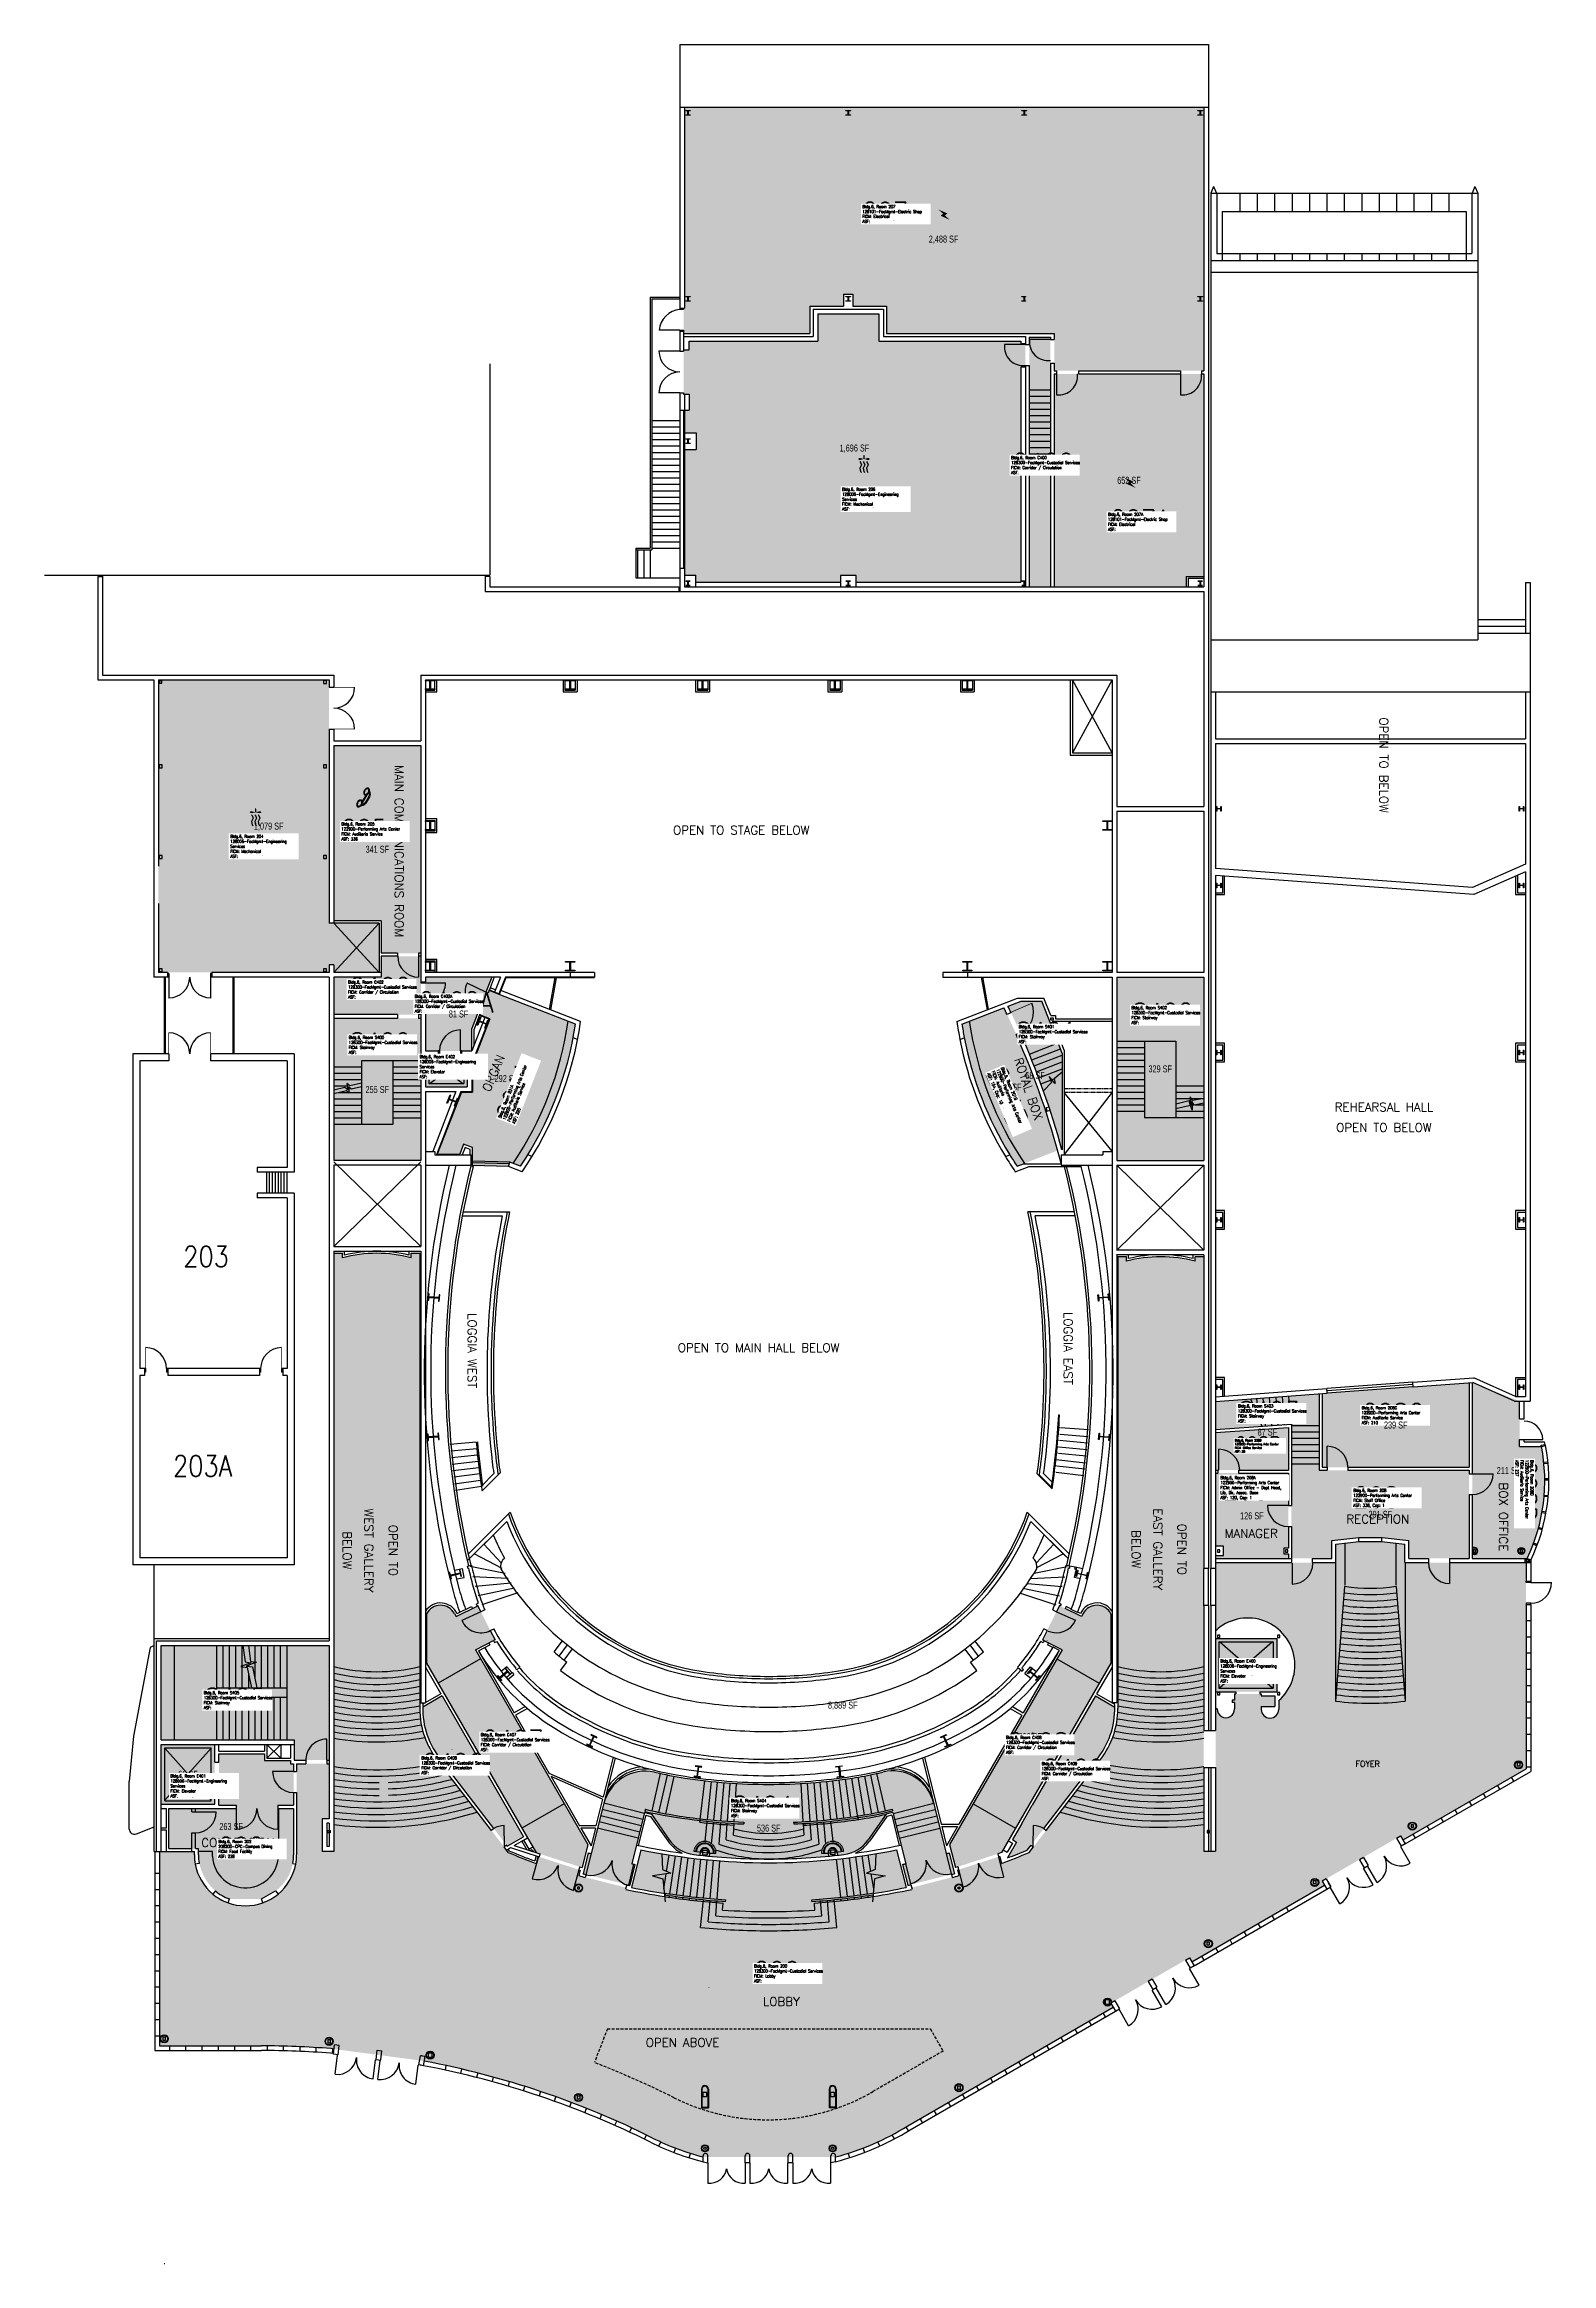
# Model space of a CAD drawing. Header units: inches. Extents: x -206 to 2389, y 0 to 3821.
import ezdxf
from ezdxf.enums import TextEntityAlignment as Align

# ---------------------------------------------------------------- set-up
doc = ezdxf.new("R2010")
doc.units = ezdxf.units.IN
doc.header["$LTSCALE"] = 10
doc.header["$MEASUREMENT"] = 0
for name, pattern in [('CENTER2', [1.125, 0.75, -0.125, 0.125, -0.125]), ('DASHED', [0.75, 0.5, -0.25]), ('HIDDEN2', [0.1875, 0.125, -0.0625])]:
    doc.linetypes.add(name, pattern=pattern)
doc.layers.get('0').update_dxf_attribs({"linetype": 'CONTINUOUS'})
for name, color, linetype in [('A-COLS', 5, 'CONTINUOUS'), ('A-DOOR', 2, 'CONTINUOUS'), ('A-FLOR', 3, 'CONTINUOUS'), ('A-GLAZ', 1, 'CONTINUOUS'), ('A-GLAZ-SILL', 2, 'CONTINUOUS'), ('A-IDEN-ICON', 4, 'CONTINUOUS'), ('A-IDEN-RNUM', 7, 'CONTINUOUS'), ('A-IDEN-SNUM', 4, 'CONTINUOUS'), ('A-IDEN-TEXT', 4, 'CONTINUOUS'), ('A-IDEN-VNUM', 4, 'CONTINUOUS'), ('A-ROOF', 2, 'CONTINUOUS'), ('A-WALL', 5, 'CONTINUOUS'), ('AREA-TEXT', 3, 'CONTINUOUS'), ('Rooms-Category-Color', 7, 'CONTINUOUS'), ('Rooms-College-Color', 7, 'CONTINUOUS'), ('Rooms-Department-Color', 7, 'CONTINUOUS'), ('Rooms-Division-Color', 7, 'CONTINUOUS'), ('Rooms-Information', 7, 'CONTINUOUS')]:
    doc.layers.add(name, color=color, linetype=linetype)
doc.styles.add('AREA', font='arial.ttf', dxfattribs={"width": 0.75, "height": 24})
doc.styles.add('ROOMFNUMBER', font='SIMPLEX', dxfattribs={"height": 0.83})
doc.styles.add('ROOMSNUMBER', font='txt', dxfattribs={"height": 0.03})
doc.styles.add('ROOMVNUMBER', font='simplex.shx', dxfattribs={"width": 0.85})

# ---------------------------------------------------------------- blocks, each defined once
blk = doc.blocks.new('CPMECH')
at = {"color": 0, "linetype": 'ByBlock'}
for p, q in [((0.005, 0.025), (0.015, 0.035)), ((0.015, 0.035), (0.045, 0.045)), ((0.015, -0.005), (0.045, 0.005)), ((0.045, 0.045), (0.085, 0.025)), ((0.045, 0.005), (0.085, -0.015)), ((0.085, 0.025), (0.125, 0.035)), ((0.125, 0.035), (0.135, 0.045)), ((0.125, -0.005), (0.135, 0.005)), ((0.005, -0.015), (0.015, -0.005)), ((0.005, -0.055), (0.015, -0.045)), ((0.015, -0.045), (0.045, -0.035)), ((0.045, -0.035), (0.085, -0.055)), ((0.085, -0.015), (0.125, -0.005)), ((0.085, -0.055), (0.125, -0.045)), ((0.125, -0.045), (0.135, -0.035))]:
    blk.add_line(p, q, dxfattribs=at)
at = {"color": 0, "linetype": 'ByBlock', "const_width": 0.015}
blk.add_lwpolyline([(-0.025, -0.005), (-0.065, -0.005)], dxfattribs=at)
at = {"color": 0, "linetype": 'ByBlock', "const_width": 0.0075}
blk.add_lwpolyline([(-0.068, -0.007, 1), (-0.062, -0.003, 1)], format="xyb", close=True, dxfattribs=at)
at = {"color": 0, "linetype": 'ByBlock'}
for points in [[(-0.025, -0.005, 0, 0.02, 0), (-0.025, 0.035, 0.02, 0.02, 0), (-0.025, 0.055, 0.02, 0, 0), (-0.025, 0.065, 0, 0, 0)], [(-0.025, -0.005, 0, 0.02, 0), (-0.025, -0.045, 0.02, 0.02, 0), (-0.025, -0.065, 0.02, 0, 0), (-0.025, -0.075, 0, 0, 0)]]:
    blk.add_lwpolyline(points, format="xyseb", dxfattribs=at)
blk = doc.blocks.new('CPELECT')
at = {"color": 0, "linetype": 'ByBlock'}
blk.add_lwpolyline([(0.062, 0.063, 0, 0.03, 0), (0.01, -0.017, 0.03, 0.03, 0), (-0.01, 0.007, 0.03, 0, 0), (-0.062, -0.073, 0.03, 0, 0)], format="xyseb", dxfattribs=at)
blk = doc.blocks.new('CPPHONE')
at = {"color": 0, "linetype": 'ByBlock'}
for p, q in [((0.01, 0.025), (-0.02, -0.025)), ((0.017, 0.028), (-0.018, -0.033))]:
    blk.add_line(p, q, dxfattribs=at)
for points in [[(0.036, 0.057), (0.042, 0.031), (0.038, 0.011), (0.008, -0.041), (-0.008, -0.056), (-0.034, -0.064)], [(0.033, 0.047), (0.037, 0.031), (0.033, 0.013), (0.004, -0.038), (-0.011, -0.051), (-0.026, -0.057)]]:
    blk.add_lwpolyline(points, dxfattribs=at)
for points in [[(0.029, 0.079, 0.139889), (0.022, 0.08, 0.107118), (0.012, 0.078, 0.079812), (0.004, 0.072, 0.067459), (-0.003, 0.063, 0.067459), (-0.008, 0.051, 0.079812), (-0.009, 0.041, 0.107118), (-0.006, 0.032, 0.139889), (-0.001, 0.027, 0.139889), (0.006, 0.025, 0.107118), (0.015, 0.027, 0.079812), (0.024, 0.033, 0.067459), (0.031, 0.043, 0.067459), (0.036, 0.054, 0.079812), (0.037, 0.064, 0.107118), (0.034, 0.073, 0.139889)], [(0.026, 0.074, 0.139889), (0.022, 0.075, 0.107118), (0.014, 0.074, 0.079812), (0.007, 0.069, 0.067459), (0.001, 0.06, 0.067459), (-0.003, 0.05, 0.079812), (-0.004, 0.042, 0.107118), (-0.002, 0.034, 0.139889), (0.001, 0.031, 0.139889), (0.006, 0.03, 0.107118), (0.013, 0.032, 0.079812), (0.02, 0.037, 0.067459), (0.027, 0.045, 0.067459), (0.031, 0.055, 0.079812), (0.032, 0.064, 0.107118), (0.03, 0.071, 0.139889)], [(-0.026, -0.017, 0.139889), (-0.033, -0.015, 0.107118), (-0.043, -0.017, 0.079812), (-0.051, -0.023, 0.067459), (-0.058, -0.033, 0.067459), (-0.063, -0.044, 0.079812), (-0.064, -0.054, 0.107118), (-0.061, -0.063, 0.139889), (-0.056, -0.069, 0.139889), (-0.049, -0.07, 0.107118), (-0.04, -0.068, 0.079812), (-0.031, -0.062, 0.067459), (-0.024, -0.053, 0.067459), (-0.019, -0.041, 0.079812), (-0.018, -0.031, 0.107118), (-0.021, -0.022, 0.139889)], [(-0.029, -0.021, 0.139889), (-0.033, -0.02, 0.107118), (-0.041, -0.022, 0.079812), (-0.048, -0.027, 0.067459), (-0.054, -0.035, 0.067459), (-0.058, -0.045, 0.079812), (-0.059, -0.054, 0.107118), (-0.057, -0.061, 0.139889), (-0.054, -0.064, 0.139889), (-0.049, -0.065, 0.107118), (-0.042, -0.064, 0.079812), (-0.035, -0.059, 0.067459), (-0.028, -0.05, 0.067459), (-0.024, -0.04, 0.079812), (-0.023, -0.032, 0.107118), (-0.025, -0.024, 0.139889)]]:
    blk.add_lwpolyline(points, format="xyb", close=True, dxfattribs=at)

msp = doc.modelspace()

# ---------------------------------------------------------------- hatches: boundary and pattern name
at = {"layer": 'Rooms-Category-Color', "true_color": 0xadadad}
for points in [[(1790, 3712.8), (896, 3712.8), (896, 3365.1), (894.3, 3365.1), (894.3, 3323.3), (1112, 3323.3), (1112, 3370.3), (1170, 3370.3), (1170, 3391), (1186, 3391), (1186, 3370.3), (1244, 3370.3), (1244, 3323.3), (1475, 3323.3), (1532.5, 3323.3), (1532.5, 3312.8), (1532.5, 3259.1), (1536.5, 3259.1), (1786, 3259.1), (1790, 3259.1)], [(1125.3, 3310.1), (904, 3310.1), (904, 3295.1), (894.3, 3295.1), (894.3, 3293.1), (894.3, 3219.1), (896, 3219.1), (904, 3219.1), (904, 3191.1), (896, 3191.1), (896, 3152.3), (916.3, 3152.3), (916.3, 3123.8), (896, 3123.8), (896, 2907.3), (915.5, 2907.3), (915.5, 2895.1), (1164.8, 2895.1), (1164.8, 2906.6), (1191.3, 2906.6), (1191.3, 2895.1), (1475, 2895.1), (1475, 3266.1), (1483, 3266.1), (1483, 3304.1), (1483, 3306.1), (1475, 3306.1), (1475, 3310.1), (1230.8, 3310.1), (1230.8, 3357.1), (1125.3, 3357.1)], [(1489.5, 3316.8), (1526, 3316.8), (1526, 2887.1), (1489.5, 2887.1)], [(1536.5, 3253.8), (1532.5, 3253.8), (1532.5, 2887.1), (1760, 2887.1), (1760, 2905.1), (1790, 2905.1), (1790, 3253.8), (1786, 3253.8)], [(-10, 2342.1), (-10, 2223.1), (6, 2223.1), (284, 2223.1), (284, 2236.1), (292, 2236.1), (292, 2223.1), (370, 2223.1), (370, 2308.1), (292, 2308.1), (284, 2308.1), (284, 2714.1), (284, 2727.1), (-10, 2727.1)], [(373.8, 2215.1), (292, 2215.1), (292, 2150.6), (438, 2150.6), (442, 2150.6), (442, 2169.1), (442, 2207.1), (442, 2251.1), (438, 2251.1), (373.8, 2251.1), (373.8, 2223.1)], [(540.9, 2155.6), (564, 2215.1), (450, 2215.1), (450, 2207.1), (450, 2088.1), (510, 2088.1), (512.1, 2088.1), (529.6, 2088.1), (529.6, 2126.4)], [(1790.1, 2215.1), (1640.1, 2215.1), (1640.1, 1899.1), (1790.1, 1899.1)], [(292, 1899.1), (442, 1899.1), (442, 2144.1), (292, 2144.1)], [(1453, 2165), (1475.8, 2173.8), (1509.3, 2173.8), (1511.2, 2173.8), (1546, 2084.2), (1546, 1917.6), (1514.1, 2019.1), (1474.1, 2119.5), (1458.2, 2154.1)], [(522, 2068.2), (522, 2080.1), (512, 2080.1), (510, 2080.1), (450, 2080.1), (450, 2026.1), (522, 2026.1)], [(1758.4, 522.6), (1765.4, 526.6), (1769.4, 519.6), (1998, 651.6), (1994, 658.6), (2122.2, 732.6), (2129.1, 736.6), (2133.2, 729.6), (2345, 851.4), (2345, 1207), (2136.4, 1207.1), (2136.4, 1238.9), (2097.2, 1243.1), (2056.9, 1243.1), (2017.7, 1238.9), (2017.7, 1207.1), (1810.1, 1207.1), (1810.1, 1089.1), (1825, 1100.4), (1854.1, 1110.7), (1865.1, 1111.6), (1883.9, 1109.6), (1898.4, 1104.8), (1911.1, 1097.9), (1924.7, 1086.4), (1938.7, 1066.4), (1946, 1043.4), (1946.5, 1021), (1938.9, 995.3), (1919.1, 969.4), (1919.1, 954), (1914.7, 943.7), (1908.5, 940), (1898.6, 940.4), (1891.5, 946.2), (1889.1, 954.3), (1889.1, 959.5), (1912.6, 959.5), (1912.6, 977.7), (1889.1, 977.7), (1889.1, 980.8), (1843.1, 980.8), (1843.1, 970.4), (1838.8, 970.4), (1838.8, 966.4), (1843.1, 966.4), (1843.1, 955), (1838.4, 944.1), (1830.3, 940.1), (1823.2, 940.8), (1817.5, 944.4), (1813.1, 955), (1810.4, 955), (1810.1, 710.1), (1790.1, 710.1), (1790.1, 1733.6), (1775.1, 1733.6), (1775.1, 1725.9), (1736.4, 1732.7), (1696.6, 1732.8), (1657, 1725.9), (1657, 1733.6), (1642.1, 1733.6), (1642.1, 1468.4), (1642.1, 999.9), (1642.1, 955.6), (1639, 926.2), (1628.3, 894.3), (1612.3, 867.9), (1489.4, 707.8), (1441.7, 689.2), (1439, 701.2), (1365.8, 677.5), (1368.2, 668.1), (1287, 647.4), (1287.2, 644.4), (1221.7, 632.2), (1220.9, 637.4), (1277.4, 647.7), (1261.2, 712.5), (1230.1, 706.6), (1194.5, 700.9), (1155.1, 696), (1110.7, 692.3), (1064.1, 690.3), (1013.6, 690.4), (973.8, 692.2), (933, 695.4), (895, 699.9), (820.8, 712.5), (804.7, 647.7), (861.2, 637.4), (861.7, 632), (794.4, 644.5), (795.1, 647.4), (713.9, 668.1), (716.3, 677.5), (643.3, 701.2), (640.3, 689.2), (592.6, 707.8), (589.4, 712.1), (500.2, 828.3), (484.4, 848.9), (469.8, 867.9), (462.9, 877.7), (454.5, 892.6), (448.8, 906.2), (443.4, 924.8), (440.4, 945.9), (440, 977.2), (440, 1739.6), (425.1, 1739.6), (425.1, 1731.9), (418.6, 1733.5), (405.6, 1736.2), (396, 1737.6), (387.3, 1738.6), (377.2, 1739.3), (365.9, 1739.6), (354.6, 1739.3), (345.1, 1738.6), (336.4, 1737.6), (326.1, 1736.1), (307, 1731.9), (307, 1739.6), (292, 1739.6), (292, 709.3), (272, 709.3), (272, 766.1), (284, 766.1), (284, 860.6), (228, 860.6), (228, 811.1), (228, 704), (226.5, 687.7), (219.8, 666.7), (204.6, 644.1), (183.8, 627.6), (163.6, 619.2), (145, 616.1), (131.4, 616.4), (110, 621.2), (86.7, 634), (71.8, 648.3), (59.3, 668.9), (52.9, 691.6), (52, 709.3), (-8, 709.3), (-8, 374.9), (65.5, 374.9), (121.5, 374.9), (177.6, 374.9), (233.9, 373.5), (292.6, 369.5), (448, 348.7), (512.7, 335), (594.3, 313.3), (674.6, 287.2), (727.3, 267.3), (779.2, 245.4), (830.5, 221.5), (880.6, 198.9), (928, 183.6), (1156, 183.6), (1177.5, 189.8), (1228.9, 209.5), (1277.4, 235.4), (1326, 263.6), (1374.5, 291.6), (1634.3, 441.6), (1630.3, 448.6)], [(1810.1, 1484.3), (1810.1, 1436.3), (1941, 1445.5), (1941, 1366.1), (1989, 1366.1), (1989, 1497.6)], [(1915.6, 1076.6), (1810.1, 1076.6), (1810.1, 984.6), (1915.6, 984.6)], [(-5, 1064.1), (-5, 902.1), (224, 902.1), (224, 894.1), (224, 867.1), (280, 867.1), (284, 867.1), (284, 1064.1)], [(87, 894.1), (-5, 894.1), (-5, 791.1), (87, 791.1), (87, 821.6)], [(721.2, 671.4), (730.2, 707.4), (735.3, 705.9), (757.4, 793.9), (767.3, 816.3), (777.2, 828.2), (786, 835.5), (797.4, 842), (809.2, 846.2), (820.4, 848.1), (830.9, 848.4), (844.4, 846.4), (854.8, 843.9), (883.8, 838.1), (914.2, 833.5), (945.2, 829.9), (975.2, 827.3), (1011.3, 825.5), (1041, 825.1), (1087.1, 826.2), (1115.6, 828), (1129.6, 829.2), (1147.6, 831), (1168.2, 833.6), (1185.5, 836), (1206.1, 839.6), (1226, 843.6), (1237.7, 846.4), (1260.5, 848.2), (1274.9, 845.6), (1289.8, 839.4), (1299.6, 832.9), (1307.7, 825.3), (1314.3, 817.1), (1323.1, 799.4), (1324.7, 793.9), (1329.1, 776.2), (1346.8, 705.9), (1351.9, 707.4), (1360.9, 671.4), (1280.3, 651.4), (1271.4, 687.3), (1276.8, 688.4), (1254.8, 776.5), (1243.1, 773.7), (1237, 764.9), (1229.4, 754), (1221.9, 743.2), (1216, 734.8), (1208.1, 724.1), (1198.5, 715.4), (1191.7, 711.1), (1179.1, 706), (1170.3, 704.3), (1155.1, 703.8), (1137.3, 700.9), (1118.1, 699.3), (1106.1, 698.5), (1082.4, 697.4), (1066.4, 696.9), (1041, 696.6), (1028.8, 696.7), (1018.3, 696.8), (1006.4, 697.1), (988.4, 697.9), (970.9, 698.8), (960.2, 699.6), (946.5, 700.7), (911.8, 704.3), (899.6, 707.1), (888.6, 712.1), (876.5, 721.5), (869.7, 729.6), (863.1, 739.1), (855.6, 749.8), (848.3, 760.3), (839.1, 773.7), (827.3, 776.5), (805.3, 688.4), (810.7, 687.3), (801.7, 651.4)]]:
    msp.add_hatch(color=253, dxfattribs=at).paths.add_polyline_path(points)
at = {"layer": 'Rooms-Category-Color', "true_color": 0xffe090}
for points in [[(292, 2311.8), (373.8, 2311.8), (373.8, 2256.3), (438, 2256.3), (442, 2256.3), (442, 2614.1), (292, 2614.1)], [(1994.2, 1371.3), (2002.3, 1371.3), (2247, 1371.3), (2247, 1516.5), (2150.4, 1509.6), (2002.8, 1498.6), (1994.2, 1498)], [(2252.3, 1324.1), (2252.3, 1214.1), (2346.7, 1214.1), (2358, 1240.4), (2366.6, 1267.3), (2372.4, 1292.8), (2376.3, 1322.8), (2377.3, 1349), (2375.7, 1379.2), (2371.5, 1407.1), (2334, 1407.1), (2334, 1485.1), (2252.3, 1516.9), (2252.3, 1468.9)]]:
    msp.add_hatch(color=41, dxfattribs=at).paths.add_polyline_path(points)
h = msp.add_hatch(color=41, dxfattribs=at)
edge = h.paths.add_edge_path()
edge.add_line((531, 2017.1), (511.8, 2017.1))
edge.add_line((511.8, 2017.1), (470.2, 1910.1))
edge.add_line((470.2, 1910.1), (508.9, 1910.1))
edge.add_line((508.9, 1910.1), (515.6, 1927.5))
edge.add_line((515.6, 1927.5), (530.7, 1921.6))
edge.add_line((530.7, 1921.6), (530.7, 1889.1))
edge.add_line((530.7, 1889.1), (592.7, 1889.1))
edge.add_line((592.7, 1889.1), (595.5, 1896.4))
edge.add_line((595.5, 1896.4), (613.5, 1889.5))
edge.add_arc((111.1, 2225.1), 604.2, 326.2543, 351.3452)
edge.add_line((708.4, 2134.2), (577.1, 2185.2))
edge.add_line((577.1, 2185.2), (559.4, 2192))
edge.add_line((559.4, 2192), (544.7, 2154.2))
edge.add_line((544.7, 2154.2), (543.1, 2150.1))
edge.add_line((543.1, 2150.1), (560.8, 2143.2))
edge.add_line((560.8, 2143.2), (531, 2066.6))
edge.add_line((531, 2066.6), (531, 2017.1))
h = msp.add_hatch(color=41, dxfattribs=at)
edge = h.paths.add_edge_path()
edge.add_line((1512.9, 1999.7), (1538.5, 1916.6))
edge.add_line((1538.5, 1916.6), (1468.6, 1889.5))
edge.add_arc((1971, 2225.1), 604.2, 188.6547, 213.7458, ccw=False)
edge.add_line((1373.7, 2134.2), (1446, 2162.2))
edge.add_line((1446, 2162.2), (1451.4, 2150.9))
edge.add_line((1451.4, 2150.9), (1467.3, 2116.4))
edge.add_line((1467.3, 2116.4), (1512.9, 1999.7))
at = {"layer": 'Rooms-Category-Color', "true_color": 0xfa9ba3}
for points in [[(1935.7, 1366.3), (1935.7, 1439.8), (1810.1, 1431), (1810.1, 1366.3), (1814.1, 1366.3)], [(1935.7, 1361.1), (1814.1, 1361.1), (1810.1, 1361.1), (1810.1, 1235.1), (1823.9, 1235.1), (1823.9, 1219.1), (1810.1, 1219.1), (1810.1, 1214.1), (1935.8, 1214.1), (1935.8, 1222.1), (1928, 1222.1), (1928, 1232.1), (1935.7, 1232.1), (1935.7, 1305.1)], [(1941, 1366.1), (1941, 1305.1), (1941, 1214.1), (2010.7, 1214.1), (2010.7, 1245.1), (2057.2, 1250.1), (2057.2, 1250.1), (2097.2, 1250.1), (2143.4, 1245.1), (2143.4, 1214.1), (2177, 1214.1), (2247, 1214.1), (2247, 1360.1), (2247, 1366.1), (2002.3, 1366.1), (1989, 1366.1)]]:
    msp.add_hatch(color=241, dxfattribs=at).paths.add_polyline_path(points)
at = {"layer": 'Rooms-Category-Color', "true_color": 0xadadad}
h = msp.add_hatch(color=253, dxfattribs=at)
edge = h.paths.add_edge_path()
edge.add_line((625.8, 733.1), (640.5, 707.6))
edge.add_line((640.5, 707.6), (715.4, 683.3))
edge.add_line((715.4, 683.3), (719.7, 681.9))
edge.add_line((719.7, 681.9), (729.5, 721.4))
edge.add_line((729.5, 721.4), (535.9, 1056.9))
edge.add_line((535.9, 1056.9), (567.3, 1072.7))
edge.add_line((567.3, 1072.7), (569.7, 1073.9))
edge.add_line((569.7, 1073.9), (561.6, 1089.9))
edge.add_line((561.6, 1089.9), (561.6, 1090))
edge.add_line((561.6, 1090), (540.1, 1132.9))
edge.add_line((540.1, 1132.9), (538.9, 1132.2))
edge.add_line((538.9, 1132.2), (538.9, 1132.2))
edge.add_line((538.9, 1132.2), (502.8, 1114.1))
edge.add_line((502.8, 1114.1), (499.8, 1119.4))
edge.add_arc((476, 1106.5), 27, 28.3939, 152.7239)
edge.add_line((452, 1118.9), (452, 1034.1))
edge.add_line((452, 1034.1), (625.8, 733.1))
h = msp.add_hatch(color=253, dxfattribs=at)
edge = h.paths.add_edge_path()
edge.add_line((1352.5, 721.4), (1362.4, 681.9))
edge.add_line((1362.4, 681.9), (1435.3, 705.6))
edge.add_line((1435.3, 705.6), (1441.6, 707.6))
edge.add_line((1441.6, 707.6), (1630.1, 1034.1))
edge.add_line((1630.1, 1034.1), (1630.1, 1118.9))
edge.add_arc((1606.1, 1106.5), 27, 27.2761, 151.6061)
edge.add_line((1582.3, 1119.4), (1579.3, 1114.1))
edge.add_line((1579.3, 1114.1), (1543.1, 1132.3))
edge.add_line((1543.1, 1132.3), (1541.8, 1132.9))
edge.add_line((1541.8, 1132.9), (1520.3, 1090))
edge.add_line((1520.3, 1090), (1512.2, 1073.9))
edge.add_line((1512.2, 1073.9), (1515, 1072.5))
edge.add_line((1515, 1072.5), (1546.2, 1056.8))
edge.add_line((1546.2, 1056.8), (1352.5, 721.4))
h = msp.add_hatch(color=253, dxfattribs=at)
edge = h.paths.add_edge_path()
edge.add_line((589.5, 720.5), (590.7, 719))
edge.add_line((590.7, 719), (618.6, 735.1))
edge.add_line((618.6, 735.1), (478.6, 977.5))
edge.add_line((478.6, 977.5), (445.3, 958.3))
edge.add_arc((584, 955.6), 138.7, 178.8853, 217.5)
edge.add_line((473.9, 871.1), (589.5, 720.5))
h = msp.add_hatch(color=253, dxfattribs=at)
edge = h.paths.add_edge_path()
edge.add_line((1494.7, 789.1), (1476.7, 757.9))
edge.add_line((1476.7, 757.9), (1460.6, 730))
edge.add_line((1460.6, 730), (1467.7, 725.9))
edge.add_line((1467.7, 725.9), (1451.9, 698.6))
edge.add_arc((1041, 1783.1), 1159.8, 290.7508, 292.568)
edge.add_line((1486.1, 712.1), (1492.6, 720.5))
edge.add_line((1492.6, 720.5), (1608.1, 871.1))
edge.add_arc((1498.1, 955.6), 138.7, 322.5, 361.1147)
edge.add_line((1636.8, 958.3), (1603.5, 977.5))
edge.add_line((1603.5, 977.5), (1494.7, 789.1))
at = {"layer": 'Rooms-Category-Color', "true_color": 0xffe090}
h = msp.add_hatch(color=41, dxfattribs=at)
edge = h.paths.add_edge_path()
edge.add_line((123.8, 783.8), (7.8, 783.8))
edge.add_line((7.8, 783.8), (7.8, 714.6))
edge.add_line((7.8, 714.6), (11.8, 714.6))
edge.add_line((11.8, 714.6), (59, 714.6))
edge.add_arc((146.9, 707.5), 88.2, 175.3804, 228.2931)
edge.add_line((88.2, 641.7), (112.4, 627.8))
edge.add_line((112.4, 627.8), (167.6, 627.8))
edge.add_line((167.6, 627.8), (191.8, 641.7))
edge.add_arc((148.6, 701.6), 73.9, 305.789, 349.9054)
edge.add_arc((146, 703.4), 76.8, 348.9522, 360.4188)
edge.add_line((222.8, 704), (222.8, 783.8))
edge.add_line((222.8, 783.8), (195.8, 783.8))
edge.add_line((195.8, 783.8), (195.8, 789.1))
edge.add_line((195.8, 789.1), (222.8, 789.1))
edge.add_line((222.8, 789.1), (222.8, 811.1))
edge.add_line((222.8, 811.1), (222.8, 860.6))
edge.add_line((222.8, 860.6), (217.5, 860.6))
edge.add_line((217.5, 860.6), (217.5, 866.3))
edge.add_line((217.5, 866.3), (173, 866.3))
edge.add_line((173, 866.3), (173, 877.5))
edge.add_line((173, 877.5), (94.3, 877.5))
edge.add_line((94.3, 877.5), (94.3, 821.6))
edge.add_line((94.3, 821.6), (94.3, 789.1))
edge.add_line((94.3, 789.1), (123.8, 789.1))
edge.add_line((123.8, 789.1), (123.8, 783.8))
at = {"layer": 'Rooms-College-Color', "true_color": 0xadadad}
for points in [[(1790, 3712.8), (896, 3712.8), (896, 3365.1), (894.3, 3365.1), (894.3, 3323.3), (1112, 3323.3), (1112, 3370.3), (1170, 3370.3), (1170, 3391), (1186, 3391), (1186, 3370.3), (1244, 3370.3), (1244, 3323.3), (1475, 3323.3), (1532.5, 3323.3), (1532.5, 3312.8), (1532.5, 3259.1), (1536.5, 3259.1), (1786, 3259.1), (1790, 3259.1)], [(1125.3, 3310.1), (904, 3310.1), (904, 3295.1), (894.3, 3295.1), (894.3, 3293.1), (894.3, 3219.1), (896, 3219.1), (904, 3219.1), (904, 3191.1), (896, 3191.1), (896, 3152.3), (916.3, 3152.3), (916.3, 3123.8), (896, 3123.8), (896, 2907.3), (915.5, 2907.3), (915.5, 2895.1), (1164.8, 2895.1), (1164.8, 2906.6), (1191.3, 2906.6), (1191.3, 2895.1), (1475, 2895.1), (1475, 3266.1), (1483, 3266.1), (1483, 3304.1), (1483, 3306.1), (1475, 3306.1), (1475, 3310.1), (1230.8, 3310.1), (1230.8, 3357.1), (1125.3, 3357.1)], [(1489.5, 3316.8), (1526, 3316.8), (1526, 2887.1), (1489.5, 2887.1)], [(1536.5, 3253.8), (1532.5, 3253.8), (1532.5, 2887.1), (1760, 2887.1), (1760, 2905.1), (1790, 2905.1), (1790, 3253.8), (1786, 3253.8)], [(-10, 2342.1), (-10, 2223.1), (6, 2223.1), (284, 2223.1), (284, 2236.1), (292, 2236.1), (292, 2223.1), (370, 2223.1), (370, 2308.1), (292, 2308.1), (284, 2308.1), (284, 2714.1), (284, 2727.1), (-10, 2727.1)], [(373.8, 2215.1), (292, 2215.1), (292, 2150.6), (438, 2150.6), (442, 2150.6), (442, 2169.1), (442, 2207.1), (442, 2251.1), (438, 2251.1), (373.8, 2251.1), (373.8, 2223.1)], [(540.9, 2155.6), (564, 2215.1), (450, 2215.1), (450, 2207.1), (450, 2088.1), (510, 2088.1), (512.1, 2088.1), (529.6, 2088.1), (529.6, 2126.4)], [(1790.1, 2215.1), (1640.1, 2215.1), (1640.1, 1899.1), (1790.1, 1899.1)], [(292, 1899.1), (442, 1899.1), (442, 2144.1), (292, 2144.1)], [(1453, 2165), (1475.8, 2173.8), (1509.3, 2173.8), (1511.2, 2173.8), (1546, 2084.2), (1546, 1917.6), (1514.1, 2019.1), (1474.1, 2119.5), (1458.2, 2154.1)], [(522, 2068.2), (522, 2080.1), (512, 2080.1), (510, 2080.1), (450, 2080.1), (450, 2026.1), (522, 2026.1)], [(1758.4, 522.6), (1765.4, 526.6), (1769.4, 519.6), (1998, 651.6), (1994, 658.6), (2122.2, 732.6), (2129.1, 736.6), (2133.2, 729.6), (2345, 851.4), (2345, 1207), (2136.4, 1207.1), (2136.4, 1238.9), (2097.2, 1243.1), (2056.9, 1243.1), (2017.7, 1238.9), (2017.7, 1207.1), (1810.1, 1207.1), (1810.1, 1089.1), (1825, 1100.4), (1854.1, 1110.7), (1865.1, 1111.6), (1883.9, 1109.6), (1898.4, 1104.8), (1911.1, 1097.9), (1924.7, 1086.4), (1938.7, 1066.4), (1946, 1043.4), (1946.5, 1021), (1938.9, 995.3), (1919.1, 969.4), (1919.1, 954), (1914.7, 943.7), (1908.5, 940), (1898.6, 940.4), (1891.5, 946.2), (1889.1, 954.3), (1889.1, 959.5), (1912.6, 959.5), (1912.6, 977.7), (1889.1, 977.7), (1889.1, 980.8), (1843.1, 980.8), (1843.1, 970.4), (1838.8, 970.4), (1838.8, 966.4), (1843.1, 966.4), (1843.1, 955), (1838.4, 944.1), (1830.3, 940.1), (1823.2, 940.8), (1817.5, 944.4), (1813.1, 955), (1810.4, 955), (1810.1, 710.1), (1790.1, 710.1), (1790.1, 1733.6), (1775.1, 1733.6), (1775.1, 1725.9), (1736.4, 1732.7), (1696.6, 1732.8), (1657, 1725.9), (1657, 1733.6), (1642.1, 1733.6), (1642.1, 1468.4), (1642.1, 999.9), (1642.1, 955.6), (1639, 926.2), (1628.3, 894.3), (1612.3, 867.9), (1489.4, 707.8), (1441.7, 689.2), (1439, 701.2), (1365.8, 677.5), (1368.2, 668.1), (1287, 647.4), (1287.2, 644.4), (1221.7, 632.2), (1220.9, 637.4), (1277.4, 647.7), (1261.2, 712.5), (1230.1, 706.6), (1194.5, 700.9), (1155.1, 696), (1110.7, 692.3), (1064.1, 690.3), (1013.6, 690.4), (973.8, 692.2), (933, 695.4), (895, 699.9), (820.8, 712.5), (804.7, 647.7), (861.2, 637.4), (861.7, 632), (794.4, 644.5), (795.1, 647.4), (713.9, 668.1), (716.3, 677.5), (643.3, 701.2), (640.3, 689.2), (592.6, 707.8), (589.4, 712.1), (500.2, 828.3), (484.4, 848.9), (469.8, 867.9), (462.9, 877.7), (454.5, 892.6), (448.8, 906.2), (443.4, 924.8), (440.4, 945.9), (440, 977.2), (440, 1739.6), (425.1, 1739.6), (425.1, 1731.9), (418.6, 1733.5), (405.6, 1736.2), (396, 1737.6), (387.3, 1738.6), (377.2, 1739.3), (365.9, 1739.6), (354.6, 1739.3), (345.1, 1738.6), (336.4, 1737.6), (326.1, 1736.1), (307, 1731.9), (307, 1739.6), (292, 1739.6), (292, 709.3), (272, 709.3), (272, 766.1), (284, 766.1), (284, 860.6), (228, 860.6), (228, 811.1), (228, 704), (226.5, 687.7), (219.8, 666.7), (204.6, 644.1), (183.8, 627.6), (163.6, 619.2), (145, 616.1), (131.4, 616.4), (110, 621.2), (86.7, 634), (71.8, 648.3), (59.3, 668.9), (52.9, 691.6), (52, 709.3), (-8, 709.3), (-8, 374.9), (65.5, 374.9), (121.5, 374.9), (177.6, 374.9), (233.9, 373.5), (292.6, 369.5), (448, 348.7), (512.7, 335), (594.3, 313.3), (674.6, 287.2), (727.3, 267.3), (779.2, 245.4), (830.5, 221.5), (880.6, 198.9), (928, 183.6), (1156, 183.6), (1177.5, 189.8), (1228.9, 209.5), (1277.4, 235.4), (1326, 263.6), (1374.5, 291.6), (1634.3, 441.6), (1630.3, 448.6)], [(1810.1, 1484.3), (1810.1, 1436.3), (1941, 1445.5), (1941, 1366.1), (1989, 1366.1), (1989, 1497.6)], [(1935.7, 1366.3), (1935.7, 1439.8), (1810.1, 1431), (1810.1, 1366.3), (1814.1, 1366.3)], [(1935.7, 1361.1), (1814.1, 1361.1), (1810.1, 1361.1), (1810.1, 1235.1), (1823.9, 1235.1), (1823.9, 1219.1), (1810.1, 1219.1), (1810.1, 1214.1), (1935.8, 1214.1), (1935.8, 1222.1), (1928, 1222.1), (1928, 1232.1), (1935.7, 1232.1), (1935.7, 1305.1)], [(1941, 1366.1), (1941, 1305.1), (1941, 1214.1), (2010.7, 1214.1), (2010.7, 1245.1), (2057.2, 1250.1), (2057.2, 1250.1), (2097.2, 1250.1), (2143.4, 1245.1), (2143.4, 1214.1), (2177, 1214.1), (2247, 1214.1), (2247, 1360.1), (2247, 1366.1), (2002.3, 1366.1), (1989, 1366.1)], [(1915.6, 1076.6), (1810.1, 1076.6), (1810.1, 984.6), (1915.6, 984.6)], [(-5, 1064.1), (-5, 902.1), (224, 902.1), (224, 894.1), (224, 867.1), (280, 867.1), (284, 867.1), (284, 1064.1)], [(87, 894.1), (-5, 894.1), (-5, 791.1), (87, 791.1), (87, 821.6)], [(721.2, 671.4), (730.2, 707.4), (735.3, 705.9), (757.4, 793.9), (767.3, 816.3), (777.2, 828.2), (786, 835.5), (797.4, 842), (809.2, 846.2), (820.4, 848.1), (830.9, 848.4), (844.4, 846.4), (854.8, 843.9), (883.8, 838.1), (914.2, 833.5), (945.2, 829.9), (975.2, 827.3), (1011.3, 825.5), (1041, 825.1), (1087.1, 826.2), (1115.6, 828), (1129.6, 829.2), (1147.6, 831), (1168.2, 833.6), (1185.5, 836), (1206.1, 839.6), (1226, 843.6), (1237.7, 846.4), (1260.5, 848.2), (1274.9, 845.6), (1289.8, 839.4), (1299.6, 832.9), (1307.7, 825.3), (1314.3, 817.1), (1323.1, 799.4), (1324.7, 793.9), (1329.1, 776.2), (1346.8, 705.9), (1351.9, 707.4), (1360.9, 671.4), (1280.3, 651.4), (1271.4, 687.3), (1276.8, 688.4), (1254.8, 776.5), (1243.1, 773.7), (1237, 764.9), (1229.4, 754), (1221.9, 743.2), (1216, 734.8), (1208.1, 724.1), (1198.5, 715.4), (1191.7, 711.1), (1179.1, 706), (1170.3, 704.3), (1155.1, 703.8), (1137.3, 700.9), (1118.1, 699.3), (1106.1, 698.5), (1082.4, 697.4), (1066.4, 696.9), (1041, 696.6), (1028.8, 696.7), (1018.3, 696.8), (1006.4, 697.1), (988.4, 697.9), (970.9, 698.8), (960.2, 699.6), (946.5, 700.7), (911.8, 704.3), (899.6, 707.1), (888.6, 712.1), (876.5, 721.5), (869.7, 729.6), (863.1, 739.1), (855.6, 749.8), (848.3, 760.3), (839.1, 773.7), (827.3, 776.5), (805.3, 688.4), (810.7, 687.3), (801.7, 651.4)]]:
    msp.add_hatch(color=253, dxfattribs=at).paths.add_polyline_path(points)
at = {"layer": 'Rooms-College-Color', "true_color": 0xffff64}
for points in [[(292, 2311.8), (373.8, 2311.8), (373.8, 2256.3), (438, 2256.3), (442, 2256.3), (442, 2614.1), (292, 2614.1)], [(1994.2, 1371.3), (2002.3, 1371.3), (2247, 1371.3), (2247, 1516.5), (2150.4, 1509.6), (2002.8, 1498.6), (1994.2, 1498)], [(2252.3, 1324.1), (2252.3, 1214.1), (2346.7, 1214.1), (2358, 1240.4), (2366.6, 1267.3), (2372.4, 1292.8), (2376.3, 1322.8), (2377.3, 1349), (2375.7, 1379.2), (2371.5, 1407.1), (2334, 1407.1), (2334, 1485.1), (2252.3, 1516.9), (2252.3, 1468.9)]]:
    msp.add_hatch(color=51, dxfattribs=at).paths.add_polyline_path(points)
h = msp.add_hatch(color=51, dxfattribs=at)
edge = h.paths.add_edge_path()
edge.add_line((531, 2017.1), (511.8, 2017.1))
edge.add_line((511.8, 2017.1), (470.2, 1910.1))
edge.add_line((470.2, 1910.1), (508.9, 1910.1))
edge.add_line((508.9, 1910.1), (515.6, 1927.5))
edge.add_line((515.6, 1927.5), (530.7, 1921.6))
edge.add_line((530.7, 1921.6), (530.7, 1889.1))
edge.add_line((530.7, 1889.1), (592.7, 1889.1))
edge.add_line((592.7, 1889.1), (595.5, 1896.4))
edge.add_line((595.5, 1896.4), (613.5, 1889.5))
edge.add_arc((111.1, 2225.1), 604.2, 326.2543, 351.3452)
edge.add_line((708.4, 2134.2), (577.1, 2185.2))
edge.add_line((577.1, 2185.2), (559.4, 2192))
edge.add_line((559.4, 2192), (544.7, 2154.2))
edge.add_line((544.7, 2154.2), (543.1, 2150.1))
edge.add_line((543.1, 2150.1), (560.8, 2143.2))
edge.add_line((560.8, 2143.2), (531, 2066.6))
edge.add_line((531, 2066.6), (531, 2017.1))
h = msp.add_hatch(color=51, dxfattribs=at)
edge = h.paths.add_edge_path()
edge.add_line((1512.9, 1999.7), (1538.5, 1916.6))
edge.add_line((1538.5, 1916.6), (1468.6, 1889.5))
edge.add_arc((1971, 2225.1), 604.2, 188.6547, 213.7458, ccw=False)
edge.add_line((1373.7, 2134.2), (1446, 2162.2))
edge.add_line((1446, 2162.2), (1451.4, 2150.9))
edge.add_line((1451.4, 2150.9), (1467.3, 2116.4))
edge.add_line((1467.3, 2116.4), (1512.9, 1999.7))
at = {"layer": 'Rooms-College-Color', "true_color": 0xadadad}
h = msp.add_hatch(color=253, dxfattribs=at)
edge = h.paths.add_edge_path()
edge.add_line((625.8, 733.1), (640.5, 707.6))
edge.add_line((640.5, 707.6), (715.4, 683.3))
edge.add_line((715.4, 683.3), (719.7, 681.9))
edge.add_line((719.7, 681.9), (729.5, 721.4))
edge.add_line((729.5, 721.4), (535.9, 1056.9))
edge.add_line((535.9, 1056.9), (567.3, 1072.7))
edge.add_line((567.3, 1072.7), (569.7, 1073.9))
edge.add_line((569.7, 1073.9), (561.6, 1089.9))
edge.add_line((561.6, 1089.9), (561.6, 1090))
edge.add_line((561.6, 1090), (540.1, 1132.9))
edge.add_line((540.1, 1132.9), (538.9, 1132.2))
edge.add_line((538.9, 1132.2), (538.9, 1132.2))
edge.add_line((538.9, 1132.2), (502.8, 1114.1))
edge.add_line((502.8, 1114.1), (499.8, 1119.4))
edge.add_arc((476, 1106.5), 27, 28.3939, 152.7239)
edge.add_line((452, 1118.9), (452, 1034.1))
edge.add_line((452, 1034.1), (625.8, 733.1))
h = msp.add_hatch(color=253, dxfattribs=at)
edge = h.paths.add_edge_path()
edge.add_line((1352.5, 721.4), (1362.4, 681.9))
edge.add_line((1362.4, 681.9), (1435.3, 705.6))
edge.add_line((1435.3, 705.6), (1441.6, 707.6))
edge.add_line((1441.6, 707.6), (1630.1, 1034.1))
edge.add_line((1630.1, 1034.1), (1630.1, 1118.9))
edge.add_arc((1606.1, 1106.5), 27, 27.2761, 151.6061)
edge.add_line((1582.3, 1119.4), (1579.3, 1114.1))
edge.add_line((1579.3, 1114.1), (1543.1, 1132.3))
edge.add_line((1543.1, 1132.3), (1541.8, 1132.9))
edge.add_line((1541.8, 1132.9), (1520.3, 1090))
edge.add_line((1520.3, 1090), (1512.2, 1073.9))
edge.add_line((1512.2, 1073.9), (1515, 1072.5))
edge.add_line((1515, 1072.5), (1546.2, 1056.8))
edge.add_line((1546.2, 1056.8), (1352.5, 721.4))
h = msp.add_hatch(color=253, dxfattribs=at)
edge = h.paths.add_edge_path()
edge.add_line((589.5, 720.5), (590.7, 719))
edge.add_line((590.7, 719), (618.6, 735.1))
edge.add_line((618.6, 735.1), (478.6, 977.5))
edge.add_line((478.6, 977.5), (445.3, 958.3))
edge.add_arc((584, 955.6), 138.7, 178.8853, 217.5)
edge.add_line((473.9, 871.1), (589.5, 720.5))
h = msp.add_hatch(color=253, dxfattribs=at)
edge = h.paths.add_edge_path()
edge.add_line((1494.7, 789.1), (1476.7, 757.9))
edge.add_line((1476.7, 757.9), (1460.6, 730))
edge.add_line((1460.6, 730), (1467.7, 725.9))
edge.add_line((1467.7, 725.9), (1451.9, 698.6))
edge.add_arc((1041, 1783.1), 1159.8, 290.7508, 292.568)
edge.add_line((1486.1, 712.1), (1492.6, 720.5))
edge.add_line((1492.6, 720.5), (1608.1, 871.1))
edge.add_arc((1498.1, 955.6), 138.7, 322.5, 361.1147)
edge.add_line((1636.8, 958.3), (1603.5, 977.5))
edge.add_line((1603.5, 977.5), (1494.7, 789.1))
h = msp.add_hatch(color=253, dxfattribs=at)
edge = h.paths.add_edge_path()
edge.add_line((123.8, 783.8), (7.8, 783.8))
edge.add_line((7.8, 783.8), (7.8, 714.6))
edge.add_line((7.8, 714.6), (11.8, 714.6))
edge.add_line((11.8, 714.6), (59, 714.6))
edge.add_arc((146.9, 707.5), 88.2, 175.3804, 228.2931)
edge.add_line((88.2, 641.7), (112.4, 627.8))
edge.add_line((112.4, 627.8), (167.6, 627.8))
edge.add_line((167.6, 627.8), (191.8, 641.7))
edge.add_arc((148.6, 701.6), 73.9, 305.789, 349.9054)
edge.add_arc((146, 703.4), 76.8, 348.9522, 360.4188)
edge.add_line((222.8, 704), (222.8, 783.8))
edge.add_line((222.8, 783.8), (195.8, 783.8))
edge.add_line((195.8, 783.8), (195.8, 789.1))
edge.add_line((195.8, 789.1), (222.8, 789.1))
edge.add_line((222.8, 789.1), (222.8, 811.1))
edge.add_line((222.8, 811.1), (222.8, 860.6))
edge.add_line((222.8, 860.6), (217.5, 860.6))
edge.add_line((217.5, 860.6), (217.5, 866.3))
edge.add_line((217.5, 866.3), (173, 866.3))
edge.add_line((173, 866.3), (173, 877.5))
edge.add_line((173, 877.5), (94.3, 877.5))
edge.add_line((94.3, 877.5), (94.3, 821.6))
edge.add_line((94.3, 821.6), (94.3, 789.1))
edge.add_line((94.3, 789.1), (123.8, 789.1))
edge.add_line((123.8, 789.1), (123.8, 783.8))
at = {"layer": 'Rooms-Department-Color', "true_color": 0xacacac}
for points in [[(1790, 3712.8), (896, 3712.8), (896, 3365.1), (894.3, 3365.1), (894.3, 3323.3), (1112, 3323.3), (1112, 3370.3), (1170, 3370.3), (1170, 3391), (1186, 3391), (1186, 3370.3), (1244, 3370.3), (1244, 3323.3), (1475, 3323.3), (1532.5, 3323.3), (1532.5, 3312.8), (1532.5, 3259.1), (1536.5, 3259.1), (1786, 3259.1), (1790, 3259.1)], [(1125.3, 3310.1), (904, 3310.1), (904, 3295.1), (894.3, 3295.1), (894.3, 3293.1), (894.3, 3219.1), (896, 3219.1), (904, 3219.1), (904, 3191.1), (896, 3191.1), (896, 3152.3), (916.3, 3152.3), (916.3, 3123.8), (896, 3123.8), (896, 2907.3), (915.5, 2907.3), (915.5, 2895.1), (1164.8, 2895.1), (1164.8, 2906.6), (1191.3, 2906.6), (1191.3, 2895.1), (1475, 2895.1), (1475, 3266.1), (1483, 3266.1), (1483, 3304.1), (1483, 3306.1), (1475, 3306.1), (1475, 3310.1), (1230.8, 3310.1), (1230.8, 3357.1), (1125.3, 3357.1)], [(1489.5, 3316.8), (1526, 3316.8), (1526, 2887.1), (1489.5, 2887.1)], [(1536.5, 3253.8), (1532.5, 3253.8), (1532.5, 2887.1), (1760, 2887.1), (1760, 2905.1), (1790, 2905.1), (1790, 3253.8), (1786, 3253.8)], [(-10, 2342.1), (-10, 2223.1), (6, 2223.1), (284, 2223.1), (284, 2236.1), (292, 2236.1), (292, 2223.1), (370, 2223.1), (370, 2308.1), (292, 2308.1), (284, 2308.1), (284, 2714.1), (284, 2727.1), (-10, 2727.1)], [(373.8, 2215.1), (292, 2215.1), (292, 2150.6), (438, 2150.6), (442, 2150.6), (442, 2169.1), (442, 2207.1), (442, 2251.1), (438, 2251.1), (373.8, 2251.1), (373.8, 2223.1)], [(540.9, 2155.6), (564, 2215.1), (450, 2215.1), (450, 2207.1), (450, 2088.1), (510, 2088.1), (512.1, 2088.1), (529.6, 2088.1), (529.6, 2126.4)], [(1790.1, 2215.1), (1640.1, 2215.1), (1640.1, 1899.1), (1790.1, 1899.1)], [(292, 1899.1), (442, 1899.1), (442, 2144.1), (292, 2144.1)], [(1453, 2165), (1475.8, 2173.8), (1509.3, 2173.8), (1511.2, 2173.8), (1546, 2084.2), (1546, 1917.6), (1514.1, 2019.1), (1474.1, 2119.5), (1458.2, 2154.1)], [(522, 2068.2), (522, 2080.1), (512, 2080.1), (510, 2080.1), (450, 2080.1), (450, 2026.1), (522, 2026.1)], [(1758.4, 522.6), (1765.4, 526.6), (1769.4, 519.6), (1998, 651.6), (1994, 658.6), (2122.2, 732.6), (2129.1, 736.6), (2133.2, 729.6), (2345, 851.4), (2345, 1207), (2136.4, 1207.1), (2136.4, 1238.9), (2097.2, 1243.1), (2056.9, 1243.1), (2017.7, 1238.9), (2017.7, 1207.1), (1810.1, 1207.1), (1810.1, 1089.1), (1825, 1100.4), (1854.1, 1110.7), (1865.1, 1111.6), (1883.9, 1109.6), (1898.4, 1104.8), (1911.1, 1097.9), (1924.7, 1086.4), (1938.7, 1066.4), (1946, 1043.4), (1946.5, 1021), (1938.9, 995.3), (1919.1, 969.4), (1919.1, 954), (1914.7, 943.7), (1908.5, 940), (1898.6, 940.4), (1891.5, 946.2), (1889.1, 954.3), (1889.1, 959.5), (1912.6, 959.5), (1912.6, 977.7), (1889.1, 977.7), (1889.1, 980.8), (1843.1, 980.8), (1843.1, 970.4), (1838.8, 970.4), (1838.8, 966.4), (1843.1, 966.4), (1843.1, 955), (1838.4, 944.1), (1830.3, 940.1), (1823.2, 940.8), (1817.5, 944.4), (1813.1, 955), (1810.4, 955), (1810.1, 710.1), (1790.1, 710.1), (1790.1, 1733.6), (1775.1, 1733.6), (1775.1, 1725.9), (1736.4, 1732.7), (1696.6, 1732.8), (1657, 1725.9), (1657, 1733.6), (1642.1, 1733.6), (1642.1, 1468.4), (1642.1, 999.9), (1642.1, 955.6), (1639, 926.2), (1628.3, 894.3), (1612.3, 867.9), (1489.4, 707.8), (1441.7, 689.2), (1439, 701.2), (1365.8, 677.5), (1368.2, 668.1), (1287, 647.4), (1287.2, 644.4), (1221.7, 632.2), (1220.9, 637.4), (1277.4, 647.7), (1261.2, 712.5), (1230.1, 706.6), (1194.5, 700.9), (1155.1, 696), (1110.7, 692.3), (1064.1, 690.3), (1013.6, 690.4), (973.8, 692.2), (933, 695.4), (895, 699.9), (820.8, 712.5), (804.7, 647.7), (861.2, 637.4), (861.7, 632), (794.4, 644.5), (795.1, 647.4), (713.9, 668.1), (716.3, 677.5), (643.3, 701.2), (640.3, 689.2), (592.6, 707.8), (589.4, 712.1), (500.2, 828.3), (484.4, 848.9), (469.8, 867.9), (462.9, 877.7), (454.5, 892.6), (448.8, 906.2), (443.4, 924.8), (440.4, 945.9), (440, 977.2), (440, 1739.6), (425.1, 1739.6), (425.1, 1731.9), (418.6, 1733.5), (405.6, 1736.2), (396, 1737.6), (387.3, 1738.6), (377.2, 1739.3), (365.9, 1739.6), (354.6, 1739.3), (345.1, 1738.6), (336.4, 1737.6), (326.1, 1736.1), (307, 1731.9), (307, 1739.6), (292, 1739.6), (292, 709.3), (272, 709.3), (272, 766.1), (284, 766.1), (284, 860.6), (228, 860.6), (228, 811.1), (228, 704), (226.5, 687.7), (219.8, 666.7), (204.6, 644.1), (183.8, 627.6), (163.6, 619.2), (145, 616.1), (131.4, 616.4), (110, 621.2), (86.7, 634), (71.8, 648.3), (59.3, 668.9), (52.9, 691.6), (52, 709.3), (-8, 709.3), (-8, 374.9), (65.5, 374.9), (121.5, 374.9), (177.6, 374.9), (233.9, 373.5), (292.6, 369.5), (448, 348.7), (512.7, 335), (594.3, 313.3), (674.6, 287.2), (727.3, 267.3), (779.2, 245.4), (830.5, 221.5), (880.6, 198.9), (928, 183.6), (1156, 183.6), (1177.5, 189.8), (1228.9, 209.5), (1277.4, 235.4), (1326, 263.6), (1374.5, 291.6), (1634.3, 441.6), (1630.3, 448.6)], [(1810.1, 1484.3), (1810.1, 1436.3), (1941, 1445.5), (1941, 1366.1), (1989, 1366.1), (1989, 1497.6)], [(1915.6, 1076.6), (1810.1, 1076.6), (1810.1, 984.6), (1915.6, 984.6)], [(-5, 1064.1), (-5, 902.1), (224, 902.1), (224, 894.1), (224, 867.1), (280, 867.1), (284, 867.1), (284, 1064.1)], [(87, 894.1), (-5, 894.1), (-5, 791.1), (87, 791.1), (87, 821.6)], [(721.2, 671.4), (730.2, 707.4), (735.3, 705.9), (757.4, 793.9), (767.3, 816.3), (777.2, 828.2), (786, 835.5), (797.4, 842), (809.2, 846.2), (820.4, 848.1), (830.9, 848.4), (844.4, 846.4), (854.8, 843.9), (883.8, 838.1), (914.2, 833.5), (945.2, 829.9), (975.2, 827.3), (1011.3, 825.5), (1041, 825.1), (1087.1, 826.2), (1115.6, 828), (1129.6, 829.2), (1147.6, 831), (1168.2, 833.6), (1185.5, 836), (1206.1, 839.6), (1226, 843.6), (1237.7, 846.4), (1260.5, 848.2), (1274.9, 845.6), (1289.8, 839.4), (1299.6, 832.9), (1307.7, 825.3), (1314.3, 817.1), (1323.1, 799.4), (1324.7, 793.9), (1329.1, 776.2), (1346.8, 705.9), (1351.9, 707.4), (1360.9, 671.4), (1280.3, 651.4), (1271.4, 687.3), (1276.8, 688.4), (1254.8, 776.5), (1243.1, 773.7), (1237, 764.9), (1229.4, 754), (1221.9, 743.2), (1216, 734.8), (1208.1, 724.1), (1198.5, 715.4), (1191.7, 711.1), (1179.1, 706), (1170.3, 704.3), (1155.1, 703.8), (1137.3, 700.9), (1118.1, 699.3), (1106.1, 698.5), (1082.4, 697.4), (1066.4, 696.9), (1041, 696.6), (1028.8, 696.7), (1018.3, 696.8), (1006.4, 697.1), (988.4, 697.9), (970.9, 698.8), (960.2, 699.6), (946.5, 700.7), (911.8, 704.3), (899.6, 707.1), (888.6, 712.1), (876.5, 721.5), (869.7, 729.6), (863.1, 739.1), (855.6, 749.8), (848.3, 760.3), (839.1, 773.7), (827.3, 776.5), (805.3, 688.4), (810.7, 687.3), (801.7, 651.4)]]:
    msp.add_hatch(color=253, dxfattribs=at).paths.add_polyline_path(points)
at = {"layer": 'Rooms-Department-Color', "true_color": 0x80bc67}
for points in [[(292, 2311.8), (373.8, 2311.8), (373.8, 2256.3), (438, 2256.3), (442, 2256.3), (442, 2614.1), (292, 2614.1)], [(1994.2, 1371.3), (2002.3, 1371.3), (2247, 1371.3), (2247, 1516.5), (2150.4, 1509.6), (2002.8, 1498.6), (1994.2, 1498)], [(2252.3, 1324.1), (2252.3, 1214.1), (2346.7, 1214.1), (2358, 1240.4), (2366.6, 1267.3), (2372.4, 1292.8), (2376.3, 1322.8), (2377.3, 1349), (2375.7, 1379.2), (2371.5, 1407.1), (2334, 1407.1), (2334, 1485.1), (2252.3, 1516.9), (2252.3, 1468.9)], [(1935.7, 1366.3), (1935.7, 1439.8), (1810.1, 1431), (1810.1, 1366.3), (1814.1, 1366.3)], [(1935.7, 1361.1), (1814.1, 1361.1), (1810.1, 1361.1), (1810.1, 1235.1), (1823.9, 1235.1), (1823.9, 1219.1), (1810.1, 1219.1), (1810.1, 1214.1), (1935.8, 1214.1), (1935.8, 1222.1), (1928, 1222.1), (1928, 1232.1), (1935.7, 1232.1), (1935.7, 1305.1)], [(1941, 1366.1), (1941, 1305.1), (1941, 1214.1), (2010.7, 1214.1), (2010.7, 1245.1), (2057.2, 1250.1), (2057.2, 1250.1), (2097.2, 1250.1), (2143.4, 1245.1), (2143.4, 1214.1), (2177, 1214.1), (2247, 1214.1), (2247, 1360.1), (2247, 1366.1), (2002.3, 1366.1), (1989, 1366.1)]]:
    msp.add_hatch(color=83, dxfattribs=at).paths.add_polyline_path(points)
h = msp.add_hatch(color=83, dxfattribs=at)
edge = h.paths.add_edge_path()
edge.add_line((531, 2017.1), (511.8, 2017.1))
edge.add_line((511.8, 2017.1), (470.2, 1910.1))
edge.add_line((470.2, 1910.1), (508.9, 1910.1))
edge.add_line((508.9, 1910.1), (515.6, 1927.5))
edge.add_line((515.6, 1927.5), (530.7, 1921.6))
edge.add_line((530.7, 1921.6), (530.7, 1889.1))
edge.add_line((530.7, 1889.1), (592.7, 1889.1))
edge.add_line((592.7, 1889.1), (595.5, 1896.4))
edge.add_line((595.5, 1896.4), (613.5, 1889.5))
edge.add_arc((111.1, 2225.1), 604.2, 326.2543, 351.3452)
edge.add_line((708.4, 2134.2), (577.1, 2185.2))
edge.add_line((577.1, 2185.2), (559.4, 2192))
edge.add_line((559.4, 2192), (544.7, 2154.2))
edge.add_line((544.7, 2154.2), (543.1, 2150.1))
edge.add_line((543.1, 2150.1), (560.8, 2143.2))
edge.add_line((560.8, 2143.2), (531, 2066.6))
edge.add_line((531, 2066.6), (531, 2017.1))
h = msp.add_hatch(color=83, dxfattribs=at)
edge = h.paths.add_edge_path()
edge.add_line((1512.9, 1999.7), (1538.5, 1916.6))
edge.add_line((1538.5, 1916.6), (1468.6, 1889.5))
edge.add_arc((1971, 2225.1), 604.2, 188.6547, 213.7458, ccw=False)
edge.add_line((1373.7, 2134.2), (1446, 2162.2))
edge.add_line((1446, 2162.2), (1451.4, 2150.9))
edge.add_line((1451.4, 2150.9), (1467.3, 2116.4))
edge.add_line((1467.3, 2116.4), (1512.9, 1999.7))
at = {"layer": 'Rooms-Department-Color', "true_color": 0xacacac}
h = msp.add_hatch(color=253, dxfattribs=at)
edge = h.paths.add_edge_path()
edge.add_line((625.8, 733.1), (640.5, 707.6))
edge.add_line((640.5, 707.6), (715.4, 683.3))
edge.add_line((715.4, 683.3), (719.7, 681.9))
edge.add_line((719.7, 681.9), (729.5, 721.4))
edge.add_line((729.5, 721.4), (535.9, 1056.9))
edge.add_line((535.9, 1056.9), (567.3, 1072.7))
edge.add_line((567.3, 1072.7), (569.7, 1073.9))
edge.add_line((569.7, 1073.9), (561.6, 1089.9))
edge.add_line((561.6, 1089.9), (561.6, 1090))
edge.add_line((561.6, 1090), (540.1, 1132.9))
edge.add_line((540.1, 1132.9), (538.9, 1132.2))
edge.add_line((538.9, 1132.2), (538.9, 1132.2))
edge.add_line((538.9, 1132.2), (502.8, 1114.1))
edge.add_line((502.8, 1114.1), (499.8, 1119.4))
edge.add_arc((476, 1106.5), 27, 28.3939, 152.7239)
edge.add_line((452, 1118.9), (452, 1034.1))
edge.add_line((452, 1034.1), (625.8, 733.1))
h = msp.add_hatch(color=253, dxfattribs=at)
edge = h.paths.add_edge_path()
edge.add_line((1352.5, 721.4), (1362.4, 681.9))
edge.add_line((1362.4, 681.9), (1435.3, 705.6))
edge.add_line((1435.3, 705.6), (1441.6, 707.6))
edge.add_line((1441.6, 707.6), (1630.1, 1034.1))
edge.add_line((1630.1, 1034.1), (1630.1, 1118.9))
edge.add_arc((1606.1, 1106.5), 27, 27.2761, 151.6061)
edge.add_line((1582.3, 1119.4), (1579.3, 1114.1))
edge.add_line((1579.3, 1114.1), (1543.1, 1132.3))
edge.add_line((1543.1, 1132.3), (1541.8, 1132.9))
edge.add_line((1541.8, 1132.9), (1520.3, 1090))
edge.add_line((1520.3, 1090), (1512.2, 1073.9))
edge.add_line((1512.2, 1073.9), (1515, 1072.5))
edge.add_line((1515, 1072.5), (1546.2, 1056.8))
edge.add_line((1546.2, 1056.8), (1352.5, 721.4))
h = msp.add_hatch(color=253, dxfattribs=at)
edge = h.paths.add_edge_path()
edge.add_line((589.5, 720.5), (590.7, 719))
edge.add_line((590.7, 719), (618.6, 735.1))
edge.add_line((618.6, 735.1), (478.6, 977.5))
edge.add_line((478.6, 977.5), (445.3, 958.3))
edge.add_arc((584, 955.6), 138.7, 178.8853, 217.5)
edge.add_line((473.9, 871.1), (589.5, 720.5))
h = msp.add_hatch(color=253, dxfattribs=at)
edge = h.paths.add_edge_path()
edge.add_line((1494.7, 789.1), (1476.7, 757.9))
edge.add_line((1476.7, 757.9), (1460.6, 730))
edge.add_line((1460.6, 730), (1467.7, 725.9))
edge.add_line((1467.7, 725.9), (1451.9, 698.6))
edge.add_arc((1041, 1783.1), 1159.8, 290.7508, 292.568)
edge.add_line((1486.1, 712.1), (1492.6, 720.5))
edge.add_line((1492.6, 720.5), (1608.1, 871.1))
edge.add_arc((1498.1, 955.6), 138.7, 322.5, 361.1147)
edge.add_line((1636.8, 958.3), (1603.5, 977.5))
edge.add_line((1603.5, 977.5), (1494.7, 789.1))
at = {"layer": 'Rooms-Department-Color', "true_color": 0x80bc67}
h = msp.add_hatch(color=83, dxfattribs=at)
edge = h.paths.add_edge_path()
edge.add_line((123.8, 783.8), (7.8, 783.8))
edge.add_line((7.8, 783.8), (7.8, 714.6))
edge.add_line((7.8, 714.6), (11.8, 714.6))
edge.add_line((11.8, 714.6), (59, 714.6))
edge.add_arc((146.9, 707.5), 88.2, 175.3804, 228.2931)
edge.add_line((88.2, 641.7), (112.4, 627.8))
edge.add_line((112.4, 627.8), (167.6, 627.8))
edge.add_line((167.6, 627.8), (191.8, 641.7))
edge.add_arc((148.6, 701.6), 73.9, 305.789, 349.9054)
edge.add_arc((146, 703.4), 76.8, 348.9522, 360.4188)
edge.add_line((222.8, 704), (222.8, 783.8))
edge.add_line((222.8, 783.8), (195.8, 783.8))
edge.add_line((195.8, 783.8), (195.8, 789.1))
edge.add_line((195.8, 789.1), (222.8, 789.1))
edge.add_line((222.8, 789.1), (222.8, 811.1))
edge.add_line((222.8, 811.1), (222.8, 860.6))
edge.add_line((222.8, 860.6), (217.5, 860.6))
edge.add_line((217.5, 860.6), (217.5, 866.3))
edge.add_line((217.5, 866.3), (173, 866.3))
edge.add_line((173, 866.3), (173, 877.5))
edge.add_line((173, 877.5), (94.3, 877.5))
edge.add_line((94.3, 877.5), (94.3, 821.6))
edge.add_line((94.3, 821.6), (94.3, 789.1))
edge.add_line((94.3, 789.1), (123.8, 789.1))
edge.add_line((123.8, 789.1), (123.8, 783.8))
at = {"layer": 'Rooms-Division-Color', "true_color": 0xadadad}
for points in [[(1790, 3712.8), (896, 3712.8), (896, 3365.1), (894.3, 3365.1), (894.3, 3323.3), (1112, 3323.3), (1112, 3370.3), (1170, 3370.3), (1170, 3391), (1186, 3391), (1186, 3370.3), (1244, 3370.3), (1244, 3323.3), (1475, 3323.3), (1532.5, 3323.3), (1532.5, 3312.8), (1532.5, 3259.1), (1536.5, 3259.1), (1786, 3259.1), (1790, 3259.1)], [(1125.3, 3310.1), (904, 3310.1), (904, 3295.1), (894.3, 3295.1), (894.3, 3293.1), (894.3, 3219.1), (896, 3219.1), (904, 3219.1), (904, 3191.1), (896, 3191.1), (896, 3152.3), (916.3, 3152.3), (916.3, 3123.8), (896, 3123.8), (896, 2907.3), (915.5, 2907.3), (915.5, 2895.1), (1164.8, 2895.1), (1164.8, 2906.6), (1191.3, 2906.6), (1191.3, 2895.1), (1475, 2895.1), (1475, 3266.1), (1483, 3266.1), (1483, 3304.1), (1483, 3306.1), (1475, 3306.1), (1475, 3310.1), (1230.8, 3310.1), (1230.8, 3357.1), (1125.3, 3357.1)], [(1489.5, 3316.8), (1526, 3316.8), (1526, 2887.1), (1489.5, 2887.1)], [(1536.5, 3253.8), (1532.5, 3253.8), (1532.5, 2887.1), (1760, 2887.1), (1760, 2905.1), (1790, 2905.1), (1790, 3253.8), (1786, 3253.8)], [(-10, 2342.1), (-10, 2223.1), (6, 2223.1), (284, 2223.1), (284, 2236.1), (292, 2236.1), (292, 2223.1), (370, 2223.1), (370, 2308.1), (292, 2308.1), (284, 2308.1), (284, 2714.1), (284, 2727.1), (-10, 2727.1)], [(373.8, 2215.1), (292, 2215.1), (292, 2150.6), (438, 2150.6), (442, 2150.6), (442, 2169.1), (442, 2207.1), (442, 2251.1), (438, 2251.1), (373.8, 2251.1), (373.8, 2223.1)], [(540.9, 2155.6), (564, 2215.1), (450, 2215.1), (450, 2207.1), (450, 2088.1), (510, 2088.1), (512.1, 2088.1), (529.6, 2088.1), (529.6, 2126.4)], [(1790.1, 2215.1), (1640.1, 2215.1), (1640.1, 1899.1), (1790.1, 1899.1)], [(292, 1899.1), (442, 1899.1), (442, 2144.1), (292, 2144.1)], [(1453, 2165), (1475.8, 2173.8), (1509.3, 2173.8), (1511.2, 2173.8), (1546, 2084.2), (1546, 1917.6), (1514.1, 2019.1), (1474.1, 2119.5), (1458.2, 2154.1)], [(522, 2068.2), (522, 2080.1), (512, 2080.1), (510, 2080.1), (450, 2080.1), (450, 2026.1), (522, 2026.1)], [(1758.4, 522.6), (1765.4, 526.6), (1769.4, 519.6), (1998, 651.6), (1994, 658.6), (2122.2, 732.6), (2129.1, 736.6), (2133.2, 729.6), (2345, 851.4), (2345, 1207), (2136.4, 1207.1), (2136.4, 1238.9), (2097.2, 1243.1), (2056.9, 1243.1), (2017.7, 1238.9), (2017.7, 1207.1), (1810.1, 1207.1), (1810.1, 1089.1), (1825, 1100.4), (1854.1, 1110.7), (1865.1, 1111.6), (1883.9, 1109.6), (1898.4, 1104.8), (1911.1, 1097.9), (1924.7, 1086.4), (1938.7, 1066.4), (1946, 1043.4), (1946.5, 1021), (1938.9, 995.3), (1919.1, 969.4), (1919.1, 954), (1914.7, 943.7), (1908.5, 940), (1898.6, 940.4), (1891.5, 946.2), (1889.1, 954.3), (1889.1, 959.5), (1912.6, 959.5), (1912.6, 977.7), (1889.1, 977.7), (1889.1, 980.8), (1843.1, 980.8), (1843.1, 970.4), (1838.8, 970.4), (1838.8, 966.4), (1843.1, 966.4), (1843.1, 955), (1838.4, 944.1), (1830.3, 940.1), (1823.2, 940.8), (1817.5, 944.4), (1813.1, 955), (1810.4, 955), (1810.1, 710.1), (1790.1, 710.1), (1790.1, 1733.6), (1775.1, 1733.6), (1775.1, 1725.9), (1736.4, 1732.7), (1696.6, 1732.8), (1657, 1725.9), (1657, 1733.6), (1642.1, 1733.6), (1642.1, 1468.4), (1642.1, 999.9), (1642.1, 955.6), (1639, 926.2), (1628.3, 894.3), (1612.3, 867.9), (1489.4, 707.8), (1441.7, 689.2), (1439, 701.2), (1365.8, 677.5), (1368.2, 668.1), (1287, 647.4), (1287.2, 644.4), (1221.7, 632.2), (1220.9, 637.4), (1277.4, 647.7), (1261.2, 712.5), (1230.1, 706.6), (1194.5, 700.9), (1155.1, 696), (1110.7, 692.3), (1064.1, 690.3), (1013.6, 690.4), (973.8, 692.2), (933, 695.4), (895, 699.9), (820.8, 712.5), (804.7, 647.7), (861.2, 637.4), (861.7, 632), (794.4, 644.5), (795.1, 647.4), (713.9, 668.1), (716.3, 677.5), (643.3, 701.2), (640.3, 689.2), (592.6, 707.8), (589.4, 712.1), (500.2, 828.3), (484.4, 848.9), (469.8, 867.9), (462.9, 877.7), (454.5, 892.6), (448.8, 906.2), (443.4, 924.8), (440.4, 945.9), (440, 977.2), (440, 1739.6), (425.1, 1739.6), (425.1, 1731.9), (418.6, 1733.5), (405.6, 1736.2), (396, 1737.6), (387.3, 1738.6), (377.2, 1739.3), (365.9, 1739.6), (354.6, 1739.3), (345.1, 1738.6), (336.4, 1737.6), (326.1, 1736.1), (307, 1731.9), (307, 1739.6), (292, 1739.6), (292, 709.3), (272, 709.3), (272, 766.1), (284, 766.1), (284, 860.6), (228, 860.6), (228, 811.1), (228, 704), (226.5, 687.7), (219.8, 666.7), (204.6, 644.1), (183.8, 627.6), (163.6, 619.2), (145, 616.1), (131.4, 616.4), (110, 621.2), (86.7, 634), (71.8, 648.3), (59.3, 668.9), (52.9, 691.6), (52, 709.3), (-8, 709.3), (-8, 374.9), (65.5, 374.9), (121.5, 374.9), (177.6, 374.9), (233.9, 373.5), (292.6, 369.5), (448, 348.7), (512.7, 335), (594.3, 313.3), (674.6, 287.2), (727.3, 267.3), (779.2, 245.4), (830.5, 221.5), (880.6, 198.9), (928, 183.6), (1156, 183.6), (1177.5, 189.8), (1228.9, 209.5), (1277.4, 235.4), (1326, 263.6), (1374.5, 291.6), (1634.3, 441.6), (1630.3, 448.6)], [(1810.1, 1484.3), (1810.1, 1436.3), (1941, 1445.5), (1941, 1366.1), (1989, 1366.1), (1989, 1497.6)], [(1915.6, 1076.6), (1810.1, 1076.6), (1810.1, 984.6), (1915.6, 984.6)], [(-5, 1064.1), (-5, 902.1), (224, 902.1), (224, 894.1), (224, 867.1), (280, 867.1), (284, 867.1), (284, 1064.1)], [(87, 894.1), (-5, 894.1), (-5, 791.1), (87, 791.1), (87, 821.6)], [(721.2, 671.4), (730.2, 707.4), (735.3, 705.9), (757.4, 793.9), (767.3, 816.3), (777.2, 828.2), (786, 835.5), (797.4, 842), (809.2, 846.2), (820.4, 848.1), (830.9, 848.4), (844.4, 846.4), (854.8, 843.9), (883.8, 838.1), (914.2, 833.5), (945.2, 829.9), (975.2, 827.3), (1011.3, 825.5), (1041, 825.1), (1087.1, 826.2), (1115.6, 828), (1129.6, 829.2), (1147.6, 831), (1168.2, 833.6), (1185.5, 836), (1206.1, 839.6), (1226, 843.6), (1237.7, 846.4), (1260.5, 848.2), (1274.9, 845.6), (1289.8, 839.4), (1299.6, 832.9), (1307.7, 825.3), (1314.3, 817.1), (1323.1, 799.4), (1324.7, 793.9), (1329.1, 776.2), (1346.8, 705.9), (1351.9, 707.4), (1360.9, 671.4), (1280.3, 651.4), (1271.4, 687.3), (1276.8, 688.4), (1254.8, 776.5), (1243.1, 773.7), (1237, 764.9), (1229.4, 754), (1221.9, 743.2), (1216, 734.8), (1208.1, 724.1), (1198.5, 715.4), (1191.7, 711.1), (1179.1, 706), (1170.3, 704.3), (1155.1, 703.8), (1137.3, 700.9), (1118.1, 699.3), (1106.1, 698.5), (1082.4, 697.4), (1066.4, 696.9), (1041, 696.6), (1028.8, 696.7), (1018.3, 696.8), (1006.4, 697.1), (988.4, 697.9), (970.9, 698.8), (960.2, 699.6), (946.5, 700.7), (911.8, 704.3), (899.6, 707.1), (888.6, 712.1), (876.5, 721.5), (869.7, 729.6), (863.1, 739.1), (855.6, 749.8), (848.3, 760.3), (839.1, 773.7), (827.3, 776.5), (805.3, 688.4), (810.7, 687.3), (801.7, 651.4)]]:
    msp.add_hatch(color=253, dxfattribs=at).paths.add_polyline_path(points)
at = {"layer": 'Rooms-Division-Color', "true_color": 0x80bc67}
for points in [[(292, 2311.8), (373.8, 2311.8), (373.8, 2256.3), (438, 2256.3), (442, 2256.3), (442, 2614.1), (292, 2614.1)], [(1994.2, 1371.3), (2002.3, 1371.3), (2247, 1371.3), (2247, 1516.5), (2150.4, 1509.6), (2002.8, 1498.6), (1994.2, 1498)], [(2252.3, 1324.1), (2252.3, 1214.1), (2346.7, 1214.1), (2358, 1240.4), (2366.6, 1267.3), (2372.4, 1292.8), (2376.3, 1322.8), (2377.3, 1349), (2375.7, 1379.2), (2371.5, 1407.1), (2334, 1407.1), (2334, 1485.1), (2252.3, 1516.9), (2252.3, 1468.9)], [(1935.7, 1366.3), (1935.7, 1439.8), (1810.1, 1431), (1810.1, 1366.3), (1814.1, 1366.3)], [(1935.7, 1361.1), (1814.1, 1361.1), (1810.1, 1361.1), (1810.1, 1235.1), (1823.9, 1235.1), (1823.9, 1219.1), (1810.1, 1219.1), (1810.1, 1214.1), (1935.8, 1214.1), (1935.8, 1222.1), (1928, 1222.1), (1928, 1232.1), (1935.7, 1232.1), (1935.7, 1305.1)], [(1941, 1366.1), (1941, 1305.1), (1941, 1214.1), (2010.7, 1214.1), (2010.7, 1245.1), (2057.2, 1250.1), (2057.2, 1250.1), (2097.2, 1250.1), (2143.4, 1245.1), (2143.4, 1214.1), (2177, 1214.1), (2247, 1214.1), (2247, 1360.1), (2247, 1366.1), (2002.3, 1366.1), (1989, 1366.1)]]:
    msp.add_hatch(color=83, dxfattribs=at).paths.add_polyline_path(points)
h = msp.add_hatch(color=83, dxfattribs=at)
edge = h.paths.add_edge_path()
edge.add_line((531, 2017.1), (511.8, 2017.1))
edge.add_line((511.8, 2017.1), (470.2, 1910.1))
edge.add_line((470.2, 1910.1), (508.9, 1910.1))
edge.add_line((508.9, 1910.1), (515.6, 1927.5))
edge.add_line((515.6, 1927.5), (530.7, 1921.6))
edge.add_line((530.7, 1921.6), (530.7, 1889.1))
edge.add_line((530.7, 1889.1), (592.7, 1889.1))
edge.add_line((592.7, 1889.1), (595.5, 1896.4))
edge.add_line((595.5, 1896.4), (613.5, 1889.5))
edge.add_arc((111.1, 2225.1), 604.2, 326.2543, 351.3452)
edge.add_line((708.4, 2134.2), (577.1, 2185.2))
edge.add_line((577.1, 2185.2), (559.4, 2192))
edge.add_line((559.4, 2192), (544.7, 2154.2))
edge.add_line((544.7, 2154.2), (543.1, 2150.1))
edge.add_line((543.1, 2150.1), (560.8, 2143.2))
edge.add_line((560.8, 2143.2), (531, 2066.6))
edge.add_line((531, 2066.6), (531, 2017.1))
h = msp.add_hatch(color=83, dxfattribs=at)
edge = h.paths.add_edge_path()
edge.add_line((1512.9, 1999.7), (1538.5, 1916.6))
edge.add_line((1538.5, 1916.6), (1468.6, 1889.5))
edge.add_arc((1971, 2225.1), 604.2, 188.6547, 213.7458, ccw=False)
edge.add_line((1373.7, 2134.2), (1446, 2162.2))
edge.add_line((1446, 2162.2), (1451.4, 2150.9))
edge.add_line((1451.4, 2150.9), (1467.3, 2116.4))
edge.add_line((1467.3, 2116.4), (1512.9, 1999.7))
at = {"layer": 'Rooms-Division-Color', "true_color": 0xadadad}
h = msp.add_hatch(color=253, dxfattribs=at)
edge = h.paths.add_edge_path()
edge.add_line((625.8, 733.1), (640.5, 707.6))
edge.add_line((640.5, 707.6), (715.4, 683.3))
edge.add_line((715.4, 683.3), (719.7, 681.9))
edge.add_line((719.7, 681.9), (729.5, 721.4))
edge.add_line((729.5, 721.4), (535.9, 1056.9))
edge.add_line((535.9, 1056.9), (567.3, 1072.7))
edge.add_line((567.3, 1072.7), (569.7, 1073.9))
edge.add_line((569.7, 1073.9), (561.6, 1089.9))
edge.add_line((561.6, 1089.9), (561.6, 1090))
edge.add_line((561.6, 1090), (540.1, 1132.9))
edge.add_line((540.1, 1132.9), (538.9, 1132.2))
edge.add_line((538.9, 1132.2), (538.9, 1132.2))
edge.add_line((538.9, 1132.2), (502.8, 1114.1))
edge.add_line((502.8, 1114.1), (499.8, 1119.4))
edge.add_arc((476, 1106.5), 27, 28.3939, 152.7239)
edge.add_line((452, 1118.9), (452, 1034.1))
edge.add_line((452, 1034.1), (625.8, 733.1))
h = msp.add_hatch(color=253, dxfattribs=at)
edge = h.paths.add_edge_path()
edge.add_line((1352.5, 721.4), (1362.4, 681.9))
edge.add_line((1362.4, 681.9), (1435.3, 705.6))
edge.add_line((1435.3, 705.6), (1441.6, 707.6))
edge.add_line((1441.6, 707.6), (1630.1, 1034.1))
edge.add_line((1630.1, 1034.1), (1630.1, 1118.9))
edge.add_arc((1606.1, 1106.5), 27, 27.2761, 151.6061)
edge.add_line((1582.3, 1119.4), (1579.3, 1114.1))
edge.add_line((1579.3, 1114.1), (1543.1, 1132.3))
edge.add_line((1543.1, 1132.3), (1541.8, 1132.9))
edge.add_line((1541.8, 1132.9), (1520.3, 1090))
edge.add_line((1520.3, 1090), (1512.2, 1073.9))
edge.add_line((1512.2, 1073.9), (1515, 1072.5))
edge.add_line((1515, 1072.5), (1546.2, 1056.8))
edge.add_line((1546.2, 1056.8), (1352.5, 721.4))
h = msp.add_hatch(color=253, dxfattribs=at)
edge = h.paths.add_edge_path()
edge.add_line((589.5, 720.5), (590.7, 719))
edge.add_line((590.7, 719), (618.6, 735.1))
edge.add_line((618.6, 735.1), (478.6, 977.5))
edge.add_line((478.6, 977.5), (445.3, 958.3))
edge.add_arc((584, 955.6), 138.7, 178.8853, 217.5)
edge.add_line((473.9, 871.1), (589.5, 720.5))
h = msp.add_hatch(color=253, dxfattribs=at)
edge = h.paths.add_edge_path()
edge.add_line((1494.7, 789.1), (1476.7, 757.9))
edge.add_line((1476.7, 757.9), (1460.6, 730))
edge.add_line((1460.6, 730), (1467.7, 725.9))
edge.add_line((1467.7, 725.9), (1451.9, 698.6))
edge.add_arc((1041, 1783.1), 1159.8, 290.7508, 292.568)
edge.add_line((1486.1, 712.1), (1492.6, 720.5))
edge.add_line((1492.6, 720.5), (1608.1, 871.1))
edge.add_arc((1498.1, 955.6), 138.7, 322.5, 361.1147)
edge.add_line((1636.8, 958.3), (1603.5, 977.5))
edge.add_line((1603.5, 977.5), (1494.7, 789.1))
at = {"layer": 'Rooms-Division-Color', "true_color": 0x80bc67}
h = msp.add_hatch(color=83, dxfattribs=at)
edge = h.paths.add_edge_path()
edge.add_line((123.8, 783.8), (7.8, 783.8))
edge.add_line((7.8, 783.8), (7.8, 714.6))
edge.add_line((7.8, 714.6), (11.8, 714.6))
edge.add_line((11.8, 714.6), (59, 714.6))
edge.add_arc((146.9, 707.5), 88.2, 175.3804, 228.2931)
edge.add_line((88.2, 641.7), (112.4, 627.8))
edge.add_line((112.4, 627.8), (167.6, 627.8))
edge.add_line((167.6, 627.8), (191.8, 641.7))
edge.add_arc((148.6, 701.6), 73.9, 305.789, 349.9054)
edge.add_arc((146, 703.4), 76.8, 348.9522, 360.4188)
edge.add_line((222.8, 704), (222.8, 783.8))
edge.add_line((222.8, 783.8), (195.8, 783.8))
edge.add_line((195.8, 783.8), (195.8, 789.1))
edge.add_line((195.8, 789.1), (222.8, 789.1))
edge.add_line((222.8, 789.1), (222.8, 811.1))
edge.add_line((222.8, 811.1), (222.8, 860.6))
edge.add_line((222.8, 860.6), (217.5, 860.6))
edge.add_line((217.5, 860.6), (217.5, 866.3))
edge.add_line((217.5, 866.3), (173, 866.3))
edge.add_line((173, 866.3), (173, 877.5))
edge.add_line((173, 877.5), (94.3, 877.5))
edge.add_line((94.3, 877.5), (94.3, 821.6))
edge.add_line((94.3, 821.6), (94.3, 789.1))
edge.add_line((94.3, 789.1), (123.8, 789.1))
edge.add_line((123.8, 789.1), (123.8, 783.8))

# ---------------------------------------------------------------- linework, layer by layer
at = {"layer": 'A-COLS'}
for p, q in [((898, 3706.6), (898, 3707.1)), ((898, 3707.1), (906, 3707.1)), ((901.8, 3706.6), (898, 3706.6)), ((901.8, 3699.6), (901.8, 3706.6)), ((906, 3706.6), (902.3, 3706.6)), ((902.3, 3706.6), (902.3, 3699.6)), ((906, 3707.1), (906, 3706.6)), ((1174, 3706.6), (1174, 3707.1)), ((1174, 3707.1), (1182, 3707.1)), ((1177.8, 3706.6), (1174, 3706.6)), ((1177.8, 3699.6), (1177.8, 3706.6)), ((1182, 3706.6), (1178.3, 3706.6)), ((1178.3, 3706.6), (1178.3, 3699.6)), ((1182, 3707.1), (1182, 3706.6)), ((1477, 3706.6), (1477, 3707.1)), ((1477, 3707.1), (1485, 3707.1)), ((1480.8, 3706.6), (1477, 3706.6)), ((1480.8, 3699.6), (1480.8, 3706.6)), ((1485, 3706.6), (1481.3, 3706.6)), ((1481.3, 3706.6), (1481.3, 3699.6)), ((1485, 3707.1), (1485, 3706.6)), ((1780, 3706.6), (1780, 3707.1)), ((1780, 3707.1), (1788, 3707.1)), ((1783.8, 3706.6), (1780, 3706.6)), ((1783.8, 3699.6), (1783.8, 3706.6)), ((1788, 3706.6), (1784.3, 3706.6)), ((1784.3, 3706.6), (1784.3, 3699.6)), ((1788, 3707.1), (1788, 3706.6)), ((898, 3699.1), (898, 3699.6)), ((898, 3699.6), (901.8, 3699.6)), ((906, 3699.1), (898, 3699.1)), ((902.3, 3699.6), (906, 3699.6)), ((906, 3699.6), (906, 3699.1)), ((1174, 3699.1), (1174, 3699.6)), ((1174, 3699.6), (1177.8, 3699.6)), ((1182, 3699.1), (1174, 3699.1)), ((1178.3, 3699.6), (1182, 3699.6)), ((1182, 3699.6), (1182, 3699.1)), ((1477, 3699.1), (1477, 3699.6)), ((1477, 3699.6), (1480.8, 3699.6)), ((1485, 3699.1), (1477, 3699.1)), ((1481.3, 3699.6), (1485, 3699.6)), ((1485, 3699.6), (1485, 3699.1)), ((1780, 3699.1), (1780, 3699.6)), ((1780, 3699.6), (1783.8, 3699.6)), ((1788, 3699.1), (1780, 3699.1)), ((1784.3, 3699.6), (1788, 3699.6)), ((1788, 3699.6), (1788, 3699.1)), ((898, 3386.6), (898, 3387.1)), ((898, 3387.1), (906, 3387.1)), ((901.8, 3386.6), (898, 3386.6)), ((898, 3379.1), (898, 3379.6)), ((898, 3379.6), (901.8, 3379.6)), ((906, 3379.1), (898, 3379.1)), ((901.8, 3379.6), (901.8, 3386.6)), ((906, 3386.6), (902.3, 3386.6)), ((902.3, 3386.6), (902.3, 3379.6)), ((902.3, 3379.6), (906, 3379.6)), ((906, 3387.1), (906, 3386.6)), ((906, 3379.6), (906, 3379.1)), ((1174, 3386.6), (1174, 3387.1)), ((1174, 3387.1), (1182, 3387.1)), ((1177.8, 3386.6), (1174, 3386.6)), ((1174, 3379.1), (1174, 3379.6)), ((1174, 3379.6), (1177.8, 3379.6)), ((1182, 3379.1), (1174, 3379.1)), ((1177.8, 3379.6), (1177.8, 3386.6)), ((1182, 3386.6), (1178.3, 3386.6)), ((1178.3, 3386.6), (1178.3, 3379.6)), ((1178.3, 3379.6), (1182, 3379.6)), ((1182, 3387.1), (1182, 3386.6)), ((1182, 3379.6), (1182, 3379.1)), ((1477, 3386.6), (1477, 3387.1)), ((1477, 3387.1), (1483.4, 3387.1)), ((1480.8, 3386.6), (1477, 3386.6)), ((1477, 3379.1), (1477, 3379.6)), ((1477, 3379.6), (1480.8, 3379.6)), ((1483.4, 3379.1), (1477, 3379.1)), ((1480.8, 3379.6), (1480.8, 3386.6)), ((1483.4, 3386.6), (1481.3, 3386.6)), ((1481.3, 3386.6), (1481.3, 3379.6)), ((1481.3, 3379.6), (1483.4, 3379.6)), ((1483.4, 3387.1), (1483.4, 3386.6)), ((1483.4, 3379.6), (1483.4, 3379.1)), ((1780, 3386.6), (1780, 3387.1)), ((1780, 3387.1), (1788, 3387.1)), ((1783.8, 3386.6), (1780, 3386.6)), ((1780, 3379.1), (1780, 3379.6)), ((1780, 3379.6), (1783.8, 3379.6)), ((1788, 3379.1), (1780, 3379.1)), ((1783.8, 3379.6), (1783.8, 3386.6)), ((1788, 3386.6), (1784.3, 3386.6)), ((1784.3, 3386.6), (1784.3, 3379.6)), ((1784.3, 3379.6), (1788, 3379.6)), ((1788, 3387.1), (1788, 3386.6)), ((1788, 3379.6), (1788, 3379.1)), ((898, 3141.6), (898, 3142.1)), ((898, 3142.1), (906, 3142.1)), ((901.8, 3141.6), (898, 3141.6)), ((898, 3134.1), (898, 3134.6)), ((898, 3134.6), (901.8, 3134.6)), ((906, 3134.1), (898, 3134.1)), ((901.8, 3134.6), (901.8, 3141.6)), ((906, 3141.6), (902.3, 3141.6)), ((902.3, 3141.6), (902.3, 3134.6)), ((902.3, 3134.6), (906, 3134.6)), ((906, 3142.1), (906, 3141.6)), ((906, 3134.6), (906, 3134.1)), ((898, 2896.6), (898, 2897.1)), ((898, 2897.1), (906, 2897.1)), ((901.8, 2896.6), (898, 2896.6)), ((898, 2889.1), (898, 2889.6)), ((898, 2889.6), (901.8, 2889.6)), ((906, 2889.1), (898, 2889.1)), ((901.8, 2889.6), (901.8, 2896.6)), ((906, 2896.6), (902.3, 2896.6)), ((902.3, 2896.6), (902.3, 2889.6)), ((902.3, 2889.6), (906, 2889.6)), ((906, 2897.1), (906, 2896.6)), ((906, 2889.6), (906, 2889.1)), ((1174, 2896.6), (1174, 2897.1)), ((1174, 2897.1), (1182, 2897.1)), ((1177.8, 2896.6), (1174, 2896.6)), ((1174, 2889.1), (1174, 2889.6)), ((1174, 2889.6), (1177.8, 2889.6)), ((1182, 2889.1), (1174, 2889.1)), ((1177.8, 2889.6), (1177.8, 2896.6)), ((1182, 2896.6), (1178.3, 2896.6)), ((1178.3, 2896.6), (1178.3, 2889.6)), ((1178.3, 2889.6), (1182, 2889.6)), ((1182, 2897.1), (1182, 2896.6)), ((1182, 2889.6), (1182, 2889.1)), ((1477, 2896.6), (1477, 2897.1)), ((1477, 2897.1), (1483.4, 2897.1)), ((1480.8, 2896.6), (1477, 2896.6)), ((1477, 2889.1), (1477, 2889.6)), ((1477, 2889.6), (1480.8, 2889.6)), ((1483.4, 2889.1), (1477, 2889.1)), ((1480.8, 2889.6), (1480.8, 2896.6)), ((1483.4, 2896.6), (1481.3, 2896.6)), ((1481.3, 2896.6), (1481.3, 2889.6)), ((1481.3, 2889.6), (1483.4, 2889.6)), ((1483.4, 2897.1), (1483.4, 2896.6)), ((1483.4, 2889.6), (1483.4, 2889.1)), ((1780, 2896.6), (1780, 2897.1)), ((1780, 2897.1), (1788, 2897.1)), ((1783.8, 2896.6), (1780, 2896.6)), ((1780, 2889.1), (1780, 2889.6)), ((1780, 2889.6), (1783.8, 2889.6)), ((1788, 2889.1), (1780, 2889.1)), ((1783.8, 2889.6), (1783.8, 2896.6)), ((1788, 2896.6), (1784.3, 2896.6)), ((1784.3, 2896.6), (1784.3, 2889.6)), ((1784.3, 2889.6), (1788, 2889.6)), ((1788, 2897.1), (1788, 2896.6)), ((1788, 2889.6), (1788, 2889.1)), ((-4, 2725.1), (-8, 2725.1)), ((-8, 2725.1), (-8, 2721.1)), ((-8, 2721.1), (-4, 2721.1)), ((-4, 2721.1), (-4, 2725.1)), ((279.5, 2725.6), (274.5, 2725.6)), ((274.5, 2725.6), (274.5, 2720.6)), ((274.5, 2720.6), (279.5, 2720.6)), ((279.5, 2720.6), (279.5, 2725.6)), ((450.1, 2725), (450.1, 2726)), ((450.1, 2726), (465.9, 2726)), ((457.5, 2725), (450.1, 2725)), ((457.5, 2711.2), (457.5, 2725)), ((465.9, 2725), (458.5, 2725)), ((458.5, 2725), (458.5, 2711.2)), ((465.9, 2726), (465.9, 2725)), ((691.1, 2725), (691.1, 2726)), ((691.1, 2726), (706.9, 2726)), ((698.5, 2725), (691.1, 2725)), ((698.5, 2711.2), (698.5, 2725)), ((706.9, 2725), (699.5, 2725)), ((699.5, 2725), (699.5, 2711.2)), ((706.9, 2726), (706.9, 2725)), ((919.1, 2725), (919.1, 2726)), ((919.1, 2726), (934.9, 2726)), ((926.5, 2725), (919.1, 2725)), ((926.5, 2711.2), (926.5, 2725)), ((934.9, 2725), (927.5, 2725)), ((927.5, 2725), (927.5, 2711.2)), ((934.9, 2726), (934.9, 2725)), ((1147.1, 2725), (1147.1, 2726)), ((1147.1, 2726), (1162.9, 2726)), ((1154.5, 2725), (1147.1, 2725)), ((1154.5, 2711.2), (1154.5, 2725)), ((1162.9, 2725), (1155.5, 2725)), ((1155.5, 2725), (1155.5, 2711.2)), ((1162.9, 2726), (1162.9, 2725)), ((1375.1, 2725), (1375.1, 2726)), ((1375.1, 2726), (1390.9, 2726)), ((1382.5, 2725), (1375.1, 2725)), ((1382.5, 2711.2), (1382.5, 2725)), ((1390.9, 2725), (1383.5, 2725)), ((1383.5, 2725), (1383.5, 2711.2)), ((1390.9, 2726), (1390.9, 2725)), ((450.1, 2710.2), (450.1, 2711.2)), ((450.1, 2711.2), (457.5, 2711.2)), ((465.9, 2710.2), (450.1, 2710.2)), ((458.5, 2711.2), (465.9, 2711.2)), ((465.9, 2711.2), (465.9, 2710.2)), ((691.1, 2710.2), (691.1, 2711.2)), ((691.1, 2711.2), (698.5, 2711.2)), ((706.9, 2710.2), (691.1, 2710.2)), ((699.5, 2711.2), (706.9, 2711.2)), ((706.9, 2711.2), (706.9, 2710.2)), ((919.1, 2710.2), (919.1, 2711.2)), ((919.1, 2711.2), (926.5, 2711.2)), ((934.9, 2710.2), (919.1, 2710.2)), ((927.5, 2711.2), (934.9, 2711.2)), ((934.9, 2711.2), (934.9, 2710.2)), ((1147.1, 2710.2), (1147.1, 2711.2)), ((1147.1, 2711.2), (1154.5, 2711.2)), ((1162.9, 2710.2), (1147.1, 2710.2)), ((1155.5, 2711.2), (1162.9, 2711.2)), ((1162.9, 2711.2), (1162.9, 2710.2)), ((1375.1, 2710.2), (1375.1, 2711.2)), ((1375.1, 2711.2), (1382.5, 2711.2)), ((1390.9, 2710.2), (1375.1, 2710.2)), ((1383.5, 2711.2), (1390.9, 2711.2)), ((1390.9, 2711.2), (1390.9, 2710.2)), ((-3.5, 2580.6), (-8.5, 2580.6)), ((-8.5, 2580.6), (-8.5, 2575.6)), ((-8.5, 2575.6), (-3.5, 2575.6)), ((-3.5, 2575.6), (-3.5, 2580.6)), ((279.5, 2580.6), (274.5, 2580.6)), ((274.5, 2580.6), (274.5, 2575.6)), ((274.5, 2575.6), (279.5, 2575.6)), ((279.5, 2575.6), (279.5, 2580.6)), ((450.1, 2483), (450.1, 2484)), ((450.1, 2484), (465.9, 2484)), ((465.9, 2484), (465.9, 2483)), ((1616.1, 2483), (1616.1, 2484)), ((1616.1, 2484), (1631.9, 2484)), ((1631.9, 2484), (1631.9, 2483)), ((1811.8, 2501.1), (1811.8, 2509.1)), ((1811.8, 2509.1), (1812.3, 2509.1)), ((1812.3, 2501.1), (1811.8, 2501.1)), ((1812.3, 2509.1), (1812.3, 2505.3)), ((1812.3, 2505.3), (1819.3, 2505.3)), ((1819.3, 2504.8), (1812.3, 2504.8)), ((1812.3, 2504.8), (1812.3, 2501.1)), ((1819.3, 2509.1), (1819.8, 2509.1)), ((1819.3, 2505.3), (1819.3, 2509.1)), ((1819.3, 2501.1), (1819.3, 2504.8)), ((1819.8, 2501.1), (1819.3, 2501.1)), ((1819.8, 2509.1), (1819.8, 2501.1)), ((2333, 2501.1), (2333, 2509.1)), ((2333, 2509.1), (2333.5, 2509.1)), ((2333.5, 2501.1), (2333, 2501.1)), ((2333.5, 2509.1), (2333.5, 2505.3)), ((2333.5, 2505.3), (2340.5, 2505.3)), ((2340.5, 2504.8), (2333.5, 2504.8)), ((2333.5, 2504.8), (2333.5, 2501.1)), ((2340.5, 2509.1), (2341, 2509.1)), ((2340.5, 2505.3), (2340.5, 2509.1)), ((2340.5, 2501.1), (2340.5, 2504.8)), ((2341, 2501.1), (2340.5, 2501.1)), ((2341, 2509.1), (2341, 2501.1)), ((457.5, 2483), (450.1, 2483)), ((450.1, 2468.2), (450.1, 2469.2)), ((450.1, 2469.2), (457.5, 2469.2)), ((465.9, 2468.2), (450.1, 2468.2)), ((457.5, 2469.2), (457.5, 2483)), ((465.9, 2483), (458.5, 2483)), ((458.5, 2483), (458.5, 2469.2)), ((458.5, 2469.2), (465.9, 2469.2)), ((465.9, 2469.2), (465.9, 2468.2)), ((1623.5, 2483), (1616.1, 2483)), ((1616.1, 2468.2), (1616.1, 2469.2)), ((1616.1, 2469.2), (1623.5, 2469.2)), ((1631.9, 2468.2), (1616.1, 2468.2)), ((1623.5, 2469.2), (1623.5, 2483)), ((1631.9, 2483), (1624.5, 2483)), ((1624.5, 2483), (1624.5, 2469.2)), ((1624.5, 2469.2), (1631.9, 2469.2)), ((1631.9, 2469.2), (1631.9, 2468.2)), ((-3.5, 2424.6), (-8.5, 2424.6)), ((-8.5, 2424.6), (-8.5, 2419.6)), ((-8.5, 2419.6), (-3.5, 2419.6)), ((-3.5, 2419.6), (-3.5, 2424.6)), ((279.5, 2424.6), (274.5, 2424.6)), ((274.5, 2424.6), (274.5, 2419.6)), ((274.5, 2419.6), (279.5, 2419.6)), ((279.5, 2419.6), (279.5, 2424.6)), ((1812, 2369.1), (1812, 2377.1)), ((1812, 2377.1), (1812.5, 2377.1)), ((1812.5, 2369.1), (1812, 2369.1)), ((1812.5, 2377.1), (1812.5, 2373.3)), ((1812.5, 2373.3), (1819.5, 2373.3)), ((1819.5, 2372.8), (1812.5, 2372.8)), ((1812.5, 2372.8), (1812.5, 2369.1)), ((1819.5, 2377.1), (1820, 2377.1)), ((1819.5, 2373.3), (1819.5, 2377.1)), ((1819.5, 2369.1), (1819.5, 2372.8)), ((1820, 2369.1), (1819.5, 2369.1)), ((1820, 2377.1), (1820, 2369.1)), ((2333, 2369.1), (2333, 2377.1)), ((2333, 2377.1), (2333.5, 2377.1)), ((2333.5, 2369.1), (2333, 2369.1)), ((2333.5, 2377.1), (2333.5, 2373.3)), ((2333.5, 2373.3), (2340.5, 2373.3)), ((2340.5, 2372.8), (2333.5, 2372.8)), ((2333.5, 2372.8), (2333.5, 2369.1)), ((2340.5, 2377.1), (2341, 2377.1)), ((2340.5, 2373.3), (2340.5, 2377.1)), ((2340.5, 2369.1), (2340.5, 2372.8)), ((2341, 2369.1), (2340.5, 2369.1)), ((2341, 2377.1), (2341, 2369.1)), ((-3.5, 2229.6), (-8.5, 2229.6)), ((-8.5, 2229.6), (-8.5, 2224.6)), ((-8.5, 2224.6), (-3.5, 2224.6)), ((-3.5, 2224.6), (-3.5, 2229.6)), ((279.5, 2229.6), (274.5, 2229.6)), ((274.5, 2229.6), (274.5, 2224.6)), ((274.5, 2224.6), (279.5, 2224.6)), ((279.5, 2224.6), (279.5, 2229.6)), ((450.1, 2241), (450.1, 2242)), ((450.1, 2242), (465.9, 2242)), ((457.5, 2241), (450.1, 2241)), ((450.1, 2226.2), (450.1, 2227.2)), ((450.1, 2227.2), (457.5, 2227.2)), ((465.9, 2226.2), (450.1, 2226.2)), ((457.5, 2227.2), (457.5, 2241)), ((465.9, 2241), (458.5, 2241)), ((458.5, 2241), (458.5, 2227.2)), ((458.5, 2227.2), (465.9, 2227.2)), ((465.9, 2242), (465.9, 2241)), ((465.9, 2227.2), (465.9, 2226.2)), ((691.1, 2241), (691.1, 2242)), ((691.1, 2242), (706.9, 2242)), ((698.5, 2241), (691.1, 2241)), ((691.1, 2226.2), (691.1, 2227.2)), ((691.1, 2227.2), (698.5, 2227.2)), ((706.9, 2226.2), (691.1, 2226.2)), ((698.5, 2227.2), (698.5, 2241)), ((706.9, 2241), (699.5, 2241)), ((699.5, 2241), (699.5, 2227.2)), ((699.5, 2227.2), (706.9, 2227.2)), ((706.9, 2242), (706.9, 2241)), ((706.9, 2227.2), (706.9, 2226.2)), ((1375.1, 2241), (1375.1, 2242)), ((1375.1, 2242), (1390.9, 2242)), ((1382.5, 2241), (1375.1, 2241)), ((1375.1, 2226.2), (1375.1, 2227.2)), ((1375.1, 2227.2), (1382.5, 2227.2)), ((1390.9, 2226.2), (1375.1, 2226.2)), ((1382.5, 2227.2), (1382.5, 2241)), ((1390.9, 2241), (1383.5, 2241)), ((1383.5, 2241), (1383.5, 2227.2)), ((1383.5, 2227.2), (1390.9, 2227.2)), ((1390.9, 2242), (1390.9, 2241)), ((1390.9, 2227.2), (1390.9, 2226.2)), ((1616.1, 2241), (1616.1, 2242)), ((1616.1, 2242), (1631.9, 2242)), ((1623.5, 2241), (1616.1, 2241)), ((1616.1, 2226.2), (1616.1, 2227.2)), ((1616.1, 2227.2), (1623.5, 2227.2)), ((1631.9, 2226.2), (1616.1, 2226.2)), ((1623.5, 2227.2), (1623.5, 2241)), ((1631.9, 2241), (1624.5, 2241)), ((1624.5, 2241), (1624.5, 2227.2)), ((1624.5, 2227.2), (1631.9, 2227.2)), ((1631.9, 2242), (1631.9, 2241)), ((1631.9, 2227.2), (1631.9, 2226.2)), ((538.9, 2132.5), (544.4, 2146.5)), ((545.3, 2146.1), (542.8, 2139.6)), ((544.4, 2146.5), (545.3, 2146.1)), ((558.4, 2141.1), (552.9, 2127.1)), ((554.9, 2134.9), (557.4, 2141.4)), ((557.4, 2141.4), (558.4, 2141.1)), ((1526.5, 2141.1), (1526.5, 2145.1)), ((1526.5, 2145.1), (1530.5, 2145.1)), ((1530.5, 2141.1), (1526.5, 2141.1)), ((1530.5, 2145.1), (1530.5, 2141.1)), ((539.9, 2132.1), (538.9, 2132.5)), ((542.4, 2138.7), (539.9, 2132.1)), ((554.5, 2134), (542.4, 2138.7)), ((542.8, 2139.6), (554.9, 2134.9)), ((552, 2127.4), (554.5, 2134)), ((552.9, 2127.1), (552, 2127.4)), ((1812, 2081.1), (1812, 2089.1)), ((1812, 2089.1), (1812.5, 2089.1)), ((1812.5, 2081.1), (1812, 2081.1)), ((1812.5, 2089.1), (1812.5, 2085.3)), ((1812.5, 2085.3), (1819.5, 2085.3)), ((1819.5, 2084.8), (1812.5, 2084.8)), ((1812.5, 2084.8), (1812.5, 2081.1)), ((1819.5, 2089.1), (1820, 2089.1)), ((1819.5, 2085.3), (1819.5, 2089.1)), ((1819.5, 2081.1), (1819.5, 2084.8)), ((1820, 2081.1), (1819.5, 2081.1)), ((1820, 2089.1), (1820, 2081.1)), ((2333, 2081.1), (2333, 2089.1)), ((2333, 2089.1), (2333.5, 2089.1)), ((2333.5, 2081.1), (2333, 2081.1)), ((2333.5, 2089.1), (2333.5, 2085.3)), ((2333.5, 2085.3), (2340.5, 2085.3)), ((2340.5, 2084.8), (2333.5, 2084.8)), ((2333.5, 2084.8), (2333.5, 2081.1)), ((2340.5, 2089.1), (2341, 2089.1)), ((2340.5, 2085.3), (2340.5, 2089.1)), ((2340.5, 2081.1), (2340.5, 2084.8)), ((2341, 2081.1), (2340.5, 2081.1)), ((2341, 2089.1), (2341, 2081.1)), ((486.8, 1998.3), (492.2, 2012.3)), ((487.7, 1997.9), (486.8, 1998.3)), ((490.3, 2004.4), (487.7, 1997.9)), ((502.4, 1999.7), (490.3, 2004.4)), ((493.2, 2011.9), (490.6, 2005.4)), ((490.6, 2005.4), (502.7, 2000.7)), ((492.2, 2012.3), (493.2, 2011.9)), ((499.9, 1993.2), (502.4, 1999.7)), ((500.8, 1992.8), (499.9, 1993.2)), ((506.2, 2006.8), (500.8, 1992.8)), ((502.7, 2000.7), (505.3, 2007.2)), ((505.3, 2007.2), (506.2, 2006.8)), ((1524.1, 1991.3), (1518.6, 1989.9)), ((1518.6, 1989.9), (1520, 1984.4)), ((1525.5, 1985.8), (1524.1, 1991.3)), ((1520, 1984.4), (1525.5, 1985.8)), ((1812, 1793.1), (1812, 1801.1)), ((1812, 1801.1), (1812.5, 1801.1)), ((1812.5, 1801.1), (1812.5, 1797.3)), ((1812.5, 1797.3), (1819.5, 1797.3)), ((1819.5, 1796.8), (1812.5, 1796.8)), ((1812.5, 1796.8), (1812.5, 1793.1)), ((1819.5, 1801.1), (1820, 1801.1)), ((1819.5, 1797.3), (1819.5, 1801.1)), ((1819.5, 1793.1), (1819.5, 1796.8)), ((1820, 1801.1), (1820, 1793.1)), ((2333, 1793.1), (2333, 1801.1)), ((2333, 1801.1), (2333.5, 1801.1)), ((2333.5, 1801.1), (2333.5, 1797.3)), ((2333.5, 1797.3), (2340.5, 1797.3)), ((2340.5, 1796.8), (2333.5, 1796.8)), ((2333.5, 1796.8), (2333.5, 1793.1)), ((2340.5, 1801.1), (2341, 1801.1)), ((2340.5, 1797.3), (2340.5, 1801.1)), ((2340.5, 1793.1), (2340.5, 1796.8)), ((2341, 1801.1), (2341, 1793.1)), ((1812.5, 1793.1), (1812, 1793.1)), ((1820, 1793.1), (1819.5, 1793.1)), ((2333.5, 1793.1), (2333, 1793.1)), ((2341, 1793.1), (2340.5, 1793.1)), ((455.4, 1669.8), (454.5, 1658.8)), ((454.5, 1658.8), (455.5, 1658.7)), ((456.4, 1669.7), (455.4, 1669.8)), ((455.5, 1658.7), (455.9, 1663.7)), ((455.9, 1663.7), (472.9, 1662.4)), ((456, 1664.7), (456.4, 1669.7)), ((473, 1663.3), (456, 1664.7)), ((472.9, 1662.4), (472.5, 1657.4)), ((472.5, 1657.4), (473.5, 1657.3)), ((473.4, 1668.3), (473, 1663.3)), ((474.4, 1668.3), (473.4, 1668.3)), ((473.5, 1657.3), (474.4, 1668.3)), ((1608.6, 1657.3), (1607.7, 1668.3)), ((1607.7, 1668.3), (1608.7, 1668.3)), ((1609.6, 1657.4), (1608.6, 1657.3)), ((1608.7, 1668.3), (1609.1, 1663.3)), ((1609.1, 1663.3), (1626.1, 1664.7)), ((1626.1, 1663.7), (1609.2, 1662.4)), ((1609.2, 1662.4), (1609.6, 1657.4)), ((1625.7, 1669.7), (1626.7, 1669.8)), ((1626.1, 1664.7), (1625.7, 1669.7)), ((1626.5, 1658.7), (1626.1, 1663.7)), ((1627.5, 1658.8), (1626.5, 1658.7)), ((1626.7, 1669.8), (1627.5, 1658.8)), ((1812, 1505.1), (1812, 1513.1)), ((1812, 1513.1), (1812.5, 1513.1)), ((1812.5, 1505.1), (1812, 1505.1)), ((1812.5, 1513.1), (1812.5, 1509.3)), ((1812.5, 1509.3), (1819.5, 1509.3)), ((1819.5, 1508.8), (1812.5, 1508.8)), ((1812.5, 1508.8), (1812.5, 1505.1)), ((1819.5, 1513.1), (1820, 1513.1)), ((1819.5, 1509.3), (1819.5, 1513.1)), ((1819.5, 1505.1), (1819.5, 1508.8)), ((1820, 1505.1), (1819.5, 1505.1)), ((1820, 1513.1), (1820, 1505.1)), ((2333, 1505.1), (2333, 1513.1)), ((2333, 1513.1), (2333.5, 1513.1)), ((2333.5, 1505.1), (2333, 1505.1)), ((2333.5, 1513.1), (2333.5, 1509.3)), ((2333.5, 1509.3), (2340.5, 1509.3)), ((2340.5, 1508.8), (2333.5, 1508.8)), ((2333.5, 1508.8), (2333.5, 1505.1)), ((2340.5, 1513.1), (2341, 1513.1)), ((2340.5, 1509.3), (2340.5, 1513.1)), ((2340.5, 1505.1), (2340.5, 1508.8)), ((2341, 1505.1), (2340.5, 1505.1)), ((2341, 1513.1), (2341, 1505.1)), ((454.5, 1428.3), (453.5, 1428.3)), ((453.5, 1428.3), (454.3, 1417.3)), ((454.3, 1417.3), (455.3, 1417.4)), ((454.9, 1423.4), (454.5, 1428.3)), ((471.8, 1424.7), (454.9, 1423.4)), ((455, 1422.4), (471.9, 1423.7)), ((455.3, 1417.4), (455, 1422.4)), ((472.4, 1429.7), (471.4, 1429.7)), ((471.4, 1429.7), (471.8, 1424.7)), ((471.9, 1423.7), (472.3, 1418.7)), ((472.3, 1418.7), (473.3, 1418.8)), ((473.3, 1418.8), (472.4, 1429.7)), ((1608.8, 1418.8), (1609.7, 1429.7)), ((1609.8, 1418.7), (1608.8, 1418.8)), ((1609.7, 1429.7), (1610.6, 1429.7)), ((1610.2, 1423.7), (1609.8, 1418.7)), ((1627.1, 1422.4), (1610.2, 1423.7)), ((1610.6, 1429.7), (1610.3, 1424.7)), ((1610.3, 1424.7), (1627.2, 1423.4)), ((1626.7, 1417.4), (1627.1, 1422.4)), ((1627.7, 1417.3), (1626.7, 1417.4)), ((1627.2, 1423.4), (1627.6, 1428.3)), ((1627.6, 1428.3), (1628.6, 1428.3)), ((1628.6, 1428.3), (1627.7, 1417.3)), ((1817.9, 1229.1), (1813.9, 1229.1)), ((1813.9, 1229.1), (1813.9, 1225.1)), ((1813.9, 1225.1), (1817.9, 1225.1)), ((1817.9, 1225.1), (1817.9, 1229.1)), ((1935, 1229.1), (1931, 1229.1)), ((1931, 1229.1), (1931, 1225.1)), ((1931, 1225.1), (1935, 1225.1)), ((1935, 1225.1), (1935, 1229.1)), ((2258, 1229), (2254, 1229)), ((2254, 1229), (2254, 1225)), ((2254, 1225), (2258, 1225)), ((2258, 1225), (2258, 1229)), ((2339, 1229), (2335, 1229)), ((2335, 1229), (2335, 1225)), ((2335, 1225), (2339, 1225)), ((2339, 1225), (2339, 1229)), ((492, 1190), (491, 1189.7)), ((491, 1189.7), (493.6, 1179)), ((493.2, 1185.1), (492, 1190)), ((509.7, 1189), (493.2, 1185.1)), ((493.4, 1184.1), (509.9, 1188.1)), ((509.5, 1194.1), (508.6, 1193.9)), ((508.6, 1193.9), (509.7, 1189)), ((512.1, 1183.4), (509.5, 1194.1)), ((509.9, 1188.1), (511.1, 1183.2)), ((1570, 1183.4), (1572.6, 1194.1)), ((1572.1, 1188.1), (1571, 1183.2)), ((1588.7, 1184.1), (1572.1, 1188.1)), ((1573.5, 1193.9), (1572.4, 1189)), ((1572.4, 1189), (1588.9, 1185.1)), ((1572.6, 1194.1), (1573.5, 1193.9)), ((1591, 1189.7), (1588.5, 1179)), ((1588.9, 1185.1), (1590.1, 1190)), ((1590.1, 1190), (1591, 1189.7)), ((494.5, 1179.3), (493.4, 1184.1)), ((493.6, 1179), (494.5, 1179.3)), ((511.1, 1183.2), (512.1, 1183.4)), ((1571, 1183.2), (1570, 1183.4)), ((1587.5, 1179.3), (1588.7, 1184.1)), ((1588.5, 1179), (1587.5, 1179.3)), ((1818, 1082.1), (1814, 1082.1)), ((1814, 1082.1), (1814, 1078.1)), ((1814, 1078.1), (1818, 1078.1)), ((1818, 1078.1), (1818, 1082.1)), ((1921, 1082.1), (1917, 1082.1)), ((1917, 1082.1), (1917, 1078.1)), ((1917, 1078.1), (1921, 1078.1)), ((1921, 1078.1), (1921, 1082.1)), ((574.5, 1012.8), (573.8, 1012.2)), ((573.8, 1012.2), (580.9, 1003.8)), ((577.8, 1009), (574.5, 1012.8)), ((590.7, 1020), (577.8, 1009)), ((578.4, 1008.2), (591.4, 1019.2)), ((581.6, 1004.4), (578.4, 1008.2)), ((580.9, 1003.8), (581.6, 1004.4)), ((588.3, 1024.5), (587.5, 1023.8)), ((587.5, 1023.8), (590.7, 1020)), ((595.4, 1016.1), (588.3, 1024.5)), ((591.4, 1019.2), (594.6, 1015.4)), ((594.6, 1015.4), (595.4, 1016.1)), ((1486.7, 1016.1), (1493.8, 1024.5)), ((1487.5, 1015.4), (1486.7, 1016.1)), ((1490.7, 1019.2), (1487.5, 1015.4)), ((1503.7, 1008.2), (1490.7, 1019.2)), ((1494.6, 1023.8), (1491.3, 1020)), ((1491.3, 1020), (1504.3, 1009)), ((1493.8, 1024.5), (1494.6, 1023.8)), ((1500.4, 1004.4), (1503.7, 1008.2)), ((1501.2, 1003.8), (1500.4, 1004.4)), ((1508.3, 1012.2), (1501.2, 1003.8)), ((1504.3, 1009), (1507.5, 1012.8)), ((1507.5, 1012.8), (1508.3, 1012.2)), ((1818, 983.1), (1814, 983.1)), ((1814, 983.1), (1814, 979.1)), ((1814, 979.1), (1818, 979.1)), ((1818, 979.1), (1818, 983.1)), ((1921, 983.1), (1917, 983.1)), ((1917, 983.1), (1917, 979.1)), ((1917, 979.1), (1921, 979.1)), ((1921, 979.1), (1921, 983.1)), ((727.8, 894.6), (727.4, 893.7)), ((727.4, 893.7), (737.4, 889.2)), ((732.3, 892.6), (727.8, 894.6)), ((739.4, 908), (732.3, 892.6)), ((733.2, 892.1), (740.3, 907.6)), ((737.8, 890.1), (733.2, 892.1)), ((735.3, 911), (734.9, 910.1)), ((734.9, 910.1), (739.4, 908)), ((745.3, 906.4), (735.3, 911)), ((737.4, 889.2), (737.8, 890.1)), ((740.3, 907.6), (744.9, 905.5)), ((744.9, 905.5), (745.3, 906.4)), ((1336.8, 906.4), (1346.8, 911)), ((1337.2, 905.5), (1336.8, 906.4)), ((1341.8, 907.6), (1337.2, 905.5)), ((1348.8, 892.1), (1341.8, 907.6)), ((1347.2, 910.1), (1342.7, 908)), ((1342.7, 908), (1349.7, 892.6)), ((1344.3, 890.1), (1348.8, 892.1)), ((1344.7, 889.2), (1344.3, 890.1)), ((1354.7, 893.7), (1344.7, 889.2)), ((1346.8, 911), (1347.2, 910.1)), ((1349.7, 892.6), (1354.3, 894.6)), ((1354.3, 894.6), (1354.7, 893.7)), ((914.7, 857.3), (914.6, 856.3)), ((914.6, 856.3), (919.5, 855.7)), ((925.6, 855.9), (914.7, 857.3)), ((919.5, 855.7), (917.4, 838.8)), ((918.4, 838.7), (920.5, 855.5)), ((920.5, 855.5), (925.5, 854.9)), ((925.5, 854.9), (925.6, 855.9)), ((1156.5, 855.9), (1167.4, 857.3)), ((1156.6, 854.9), (1156.5, 855.9)), ((1161.6, 855.5), (1156.6, 854.9)), ((1163.7, 838.7), (1161.6, 855.5)), ((1167.5, 856.3), (1162.6, 855.7)), ((1162.6, 855.7), (1164.7, 838.8)), ((1167.4, 857.3), (1167.5, 856.3)), ((2334.6, 862), (2329.6, 862)), ((2329.6, 862), (2329.6, 857)), ((2329.6, 857), (2334.6, 857)), ((2334.6, 857), (2334.6, 862)), ((912.4, 839.4), (912.3, 838.4)), ((912.3, 838.4), (923.2, 837)), ((917.4, 838.8), (912.4, 839.4)), ((923.3, 838), (918.4, 838.7)), ((923.2, 837), (923.3, 838)), ((1158.8, 838), (1163.7, 838.7)), ((1158.9, 837), (1158.8, 838)), ((1169.8, 838.4), (1158.9, 837)), ((1164.7, 838.8), (1169.7, 839.4)), ((1169.7, 839.4), (1169.8, 838.4)), ((282.1, 745.8), (286.1, 745.8)), ((282.1, 741.8), (282.1, 745.8)), ((286.1, 741.8), (282.1, 741.8)), ((286.1, 745.8), (286.1, 741.8)), ((1800.1, 745.8), (1796.1, 745.8)), ((1796.1, 745.8), (1796.1, 741.8)), ((1796.1, 741.8), (1800.1, 741.8)), ((1800.1, 741.8), (1800.1, 745.8)), ((2151, 755.7), (2147, 755.7)), ((2147, 755.7), (2147, 751.7)), ((2147, 751.7), (2151, 751.7)), ((2151, 751.7), (2151, 755.7)), ((1983.6, 659.2), (1978.6, 659.2)), ((1978.6, 659.2), (1978.6, 654.2)), ((1978.6, 654.2), (1983.6, 654.2)), ((1983.6, 654.2), (1983.6, 659.2)), ((1800.1, 553.6), (1795.1, 553.6)), ((1795.1, 553.6), (1795.1, 548.6)), ((1795.1, 548.6), (1800.1, 548.6)), ((1800.1, 548.6), (1800.1, 553.6)), ((1627.5, 453.9), (1620.5, 453.9)), ((1620.5, 453.9), (1620.5, 446.9)), ((1620.5, 446.9), (1627.5, 446.9)), ((1627.5, 446.9), (1627.5, 453.9)), ((2.6, 389.7), (-2.4, 389.7)), ((-2.4, 389.7), (-2.4, 384.7)), ((-2.4, 384.7), (2.6, 384.7)), ((2.6, 384.7), (2.6, 389.7)), ((286.6, 385.3), (281.6, 385.3)), ((281.6, 385.3), (281.6, 380.3)), ((286.6, 380.3), (286.6, 385.3)), ((281.6, 380.3), (286.6, 380.3)), ((461.4, 362.5), (454.4, 362.5)), ((454.4, 362.5), (454.4, 355.5)), ((454.4, 355.5), (461.4, 355.5)), ((461.4, 355.5), (461.4, 362.5)), ((716.1, 288.5), (711.1, 288.5)), ((711.1, 288.5), (711.1, 283.5)), ((711.1, 283.5), (716.1, 283.5)), ((716.1, 283.5), (716.1, 288.5)), ((934.4, 294.5), (927.4, 294.5)), ((927.4, 294.5), (927.4, 287.5)), ((927.4, 287.5), (934.4, 287.5)), ((934.4, 287.5), (934.4, 294.5)), ((1154.5, 294.5), (1147.5, 294.5)), ((1147.5, 294.5), (1147.5, 287.5)), ((1147.5, 287.5), (1154.5, 287.5)), ((1154.5, 287.5), (1154.5, 294.5)), ((1371.1, 305.6), (1366.1, 305.6)), ((1366.1, 305.6), (1366.1, 300.6)), ((1366.1, 300.6), (1371.1, 300.6)), ((1371.1, 300.6), (1371.1, 305.6))]:
    msp.add_line(p, q, dxfattribs=at)
at = {"layer": 'A-COLS', "linetype": 'Continuous'}
msp.add_line((2343, 1214.1), (2345, 1214.1), dxfattribs=at)
at = {"layer": 'A-COLS'}
for centre in [(931, 198.5), (1151, 198.5)]:
    msp.add_circle(centre, 2, dxfattribs=at)
at = {"layer": 'A-DOOR'}
for p, q in [((888, 3329.1), (852.3, 3329.1)), ((888, 3293.1), (852, 3293.1)), ((1483, 3304.1), (1447, 3304.1)), ((1526, 3312.8), (1490, 3312.8)), ((1536.5, 3253.8), (1536.5, 3217.8)), ((1750, 3253.8), (1750, 3217.8)), ((888, 3221.1), (852, 3221.1)), ((438, 2251.1), (438, 2215.1)), ((8.1, 2215.1), (8.1, 2179.1)), ((80, 2215.1), (80, 2179.1)), ((448.5, 2205.1), (484.5, 2205.1)), ((554, 2189.2), (521.6, 2204.9)), ((510, 2088.1), (510, 2124.1)), ((2341.7, 1418.7), (2373.7, 1418.7)), ((1816, 1366.1), (1816, 1402.1)), ((2002.3, 1371.3), (2002.3, 1407.3)), ((2252.3, 1360.1), (2288.3, 1360.1)), ((1935.7, 1305.1), (1899.7, 1305.1)), ((1942, 1206.1), (1942, 1170.1)), ((2213, 1207.1), (2213, 1171.1)), ((2353, 1172.9), (2389, 1172.9)), ((545.5, 1122.1), (512.6, 1107.6)), ((1536.4, 1122.2), (1569.3, 1107.7)), ((280, 867.1), (280, 903.1)), ((222.8, 847.1), (186.8, 847.1)), ((53.8, 777.8), (89.8, 777.8)), ((123.8, 783.8), (123.8, 747.8)), ((195.8, 783.8), (195.8, 747.8)), ((585.8, 718.1), (585.4, 754.1)), ((1496.3, 718.1), (1496.7, 754.1)), ((644.3, 700.8), (633.7, 662.5)), ((735.2, 706.1), (726.2, 669.7)), ((808.3, 687.8), (799.3, 651.4)), ((1276.7, 689), (1285.2, 654)), ((1346.6, 705.9), (1355.1, 670.9)), ((1436.6, 700.5), (1445.1, 665.5)), ((2145.7, 689.3), (2129.2, 717.9)), ((714.1, 678.2), (704.3, 642.7)), ((1366.7, 683.6), (1375.1, 648.6)), ((2081.6, 652.3), (2065.1, 680.9)), ((2088.5, 656.3), (2072, 684.9)), ((2024.5, 619.3), (2008, 647.9)), ((1781.9, 479.4), (1765.4, 507.9)), ((1717.8, 442.4), (1701.3, 470.9)), ((1724.8, 446.4), (1708.3, 474.9)), ((1660.7, 409.4), (1644.2, 437.9)), ((294.4, 326.1), (298.5, 358.8)), ((359.9, 317.9), (364, 350.7)), ((367.8, 316.9), (371.9, 349.7)), ((433.3, 308.7), (437.4, 341.5)), ((936, 173.5), (936, 138.6)), ((1000.7, 173.5), (1000.7, 138.7)), ((1008.7, 173.5), (1008.7, 138.6)), ((1073.3, 173.5), (1073.3, 138.7)), ((1082.7, 173.5), (1082.7, 138.6)), ((1147.3, 173.5), (1147.3, 138.7))]:
    msp.add_line(p, q, dxfattribs=at)
at = {"layer": 'A-DOOR', "const_width": 1.2, "elevation": 0}
for points in [[(292, 2714.1), (328, 2714.1)], [(292, 2642.1), (328, 2642.1)]]:
    msp.add_lwpolyline(points, dxfattribs=at)
at = {"layer": 'A-DOOR'}
for points, const_width in [([(1458, 2154.5), (1494, 2170.1)], 1.28), ([(8, 2083.1), (8, 2119.1)], 1.2), ([(80, 2083.1), (80, 2119.1)], 1.2), ([(-31.9, 1541.1), (-31.9, 1577.1)], 1.2), ([(202.1, 1541.1), (202.1, 1577.1)], 1.2), ([(538.9, 1132.2), (532.6, 1124.7)], 0.06), ([(567.3, 1072.7), (557.4, 1072.4)], 0.06), ([(1515, 1072.5), (1523.5, 1072.2)], 0.12)]:
    msp.add_lwpolyline(points, dxfattribs=dict(at, const_width=const_width))
for points, const_width in [([(532.6, 1124.7, -0.213363), (530.8, 1128.2, -1.059239)], 0.012), ([(1551.2, 1128.2), (1542.8, 1128.5, -0.201305), (1543.1, 1132.3, -0.724535)], 0.12), ([(557.4, 1072.4, 0.213363), (559.1, 1068.9, 1.059239)], 0.012), ([(1523.5, 1072.2, -0.240494), (1522.5, 1068.7, -1.18988)], 0.12)]:
    msp.add_lwpolyline(points, format="xyb", dxfattribs=dict(at, const_width=const_width))
for centre, radius, start, end in [((892.2, 3325), 40.1, 95.9394, 174.1013), ((888, 3293.1), 36, 180, 270), ((1479.3, 3300.4), 32.5, 173.4158, 276.5842), ((1522.3, 3309.1), 32.5, 173.4158, 276.5842), ((888, 3221.1), 36, 90, 180), ((1540.2, 3250.1), 32.5, 263.4158, 6.5842), ((1753.7, 3250.1), 32.5, 263.4158, 6.5842), ((292, 2714.1, 0), 36, 270, 0), ((292, 2642.1, 0), 36, 360, 90), ((438.1, 2251.1), 36, 180, 269.9115), ((8.1, 2215.1), 35.9, 270, 0), ((80, 2215.1), 35.9, 180, 270), ((448.5, 2205.1), 36, 265.2198, 0), ((554, 2189.2), 36, 154.0768, 248.857), ((1458.7, 2154.8), 38.4, 293.5183, 23.5183), ((8, 2083.1), 36, 360, 90), ((80, 2083.1), 36, 90, 180), ((510, 2088.1), 36, 90, 180), ((-31.9, 1541.1), 36, 360, 90), ((202.1, 1541.1), 36, 90, 180), ((2341.7, 1418.7), 32, 0, 90), ((1816, 1366.1), 36, 0, 90), ((2002.3, 1371.3), 36, 0, 90), ((2252.3, 1360.1), 36, 270, 0), ((1935.7, 1305.1), 36, 180, 270), ((1942, 1206.1), 36, 270, 0), ((2213, 1207.1), 36, 180, 270), ((2353, 1172.9), 36, 270, 0), ((545.5, 1122.1), 36, 203.8641, 296.59), ((1536.4, 1122.2), 36, 246.6058, 336.1359), ((280, 867.1), 36, 90, 182.8811), ((222.8, 847.1), 36, 180, 270), ((53.8, 777.8), 36, 270, 0), ((123.8, 783.8), 36, 270, 0), ((195.8, 783.8), 36, 180, 270), ((585.8, 718.1), 36, 90.7036, 120.4292), ((1496.3, 718.1), 36, 59.5708, 89.2964), ((1496.3, 718.1), 36, 59.5708, 89.2964), ((735.6, 706.2), 37.7, 256.1112, 341.1005), ((808.7, 687.8), 37.7, 170.2126, 256.1112), ((1276.3, 688.9), 36.2, 283.5793, 9.4778), ((1346.5, 706.2), 36.2, 198.5899, 283.5793), ((1366.3, 683.5), 36.2, 283.5793, 9.4778), ((1436.5, 700.8), 36.2, 198.5899, 283.5793), ((2072, 684.9), 33, 300.0002, 30.0002), ((2129.2, 717.9), 33, 210.0002, 300.0002), ((643.5, 698.1), 36.9, 254.5641, 339.5534), ((714.5, 678.1), 36.9, 168.6655, 254.5641), ((2008, 647.9), 33, 300.0002, 30.0002), ((2065.1, 680.9), 33, 210.0002, 300.0002), ((1708.3, 474.9), 33, 300.0002, 30.0002), ((1765.4, 507.9), 33, 210.0002, 300.0002), ((1644.2, 437.9), 33, 300.0002, 30.0002), ((1701.3, 470.9), 33, 210.0002, 300.0002), ((298.5, 358.8), 33, 262.8758, 352.8758), ((364, 350.7), 33, 172.8758, 262.8758), ((371.9, 349.7), 33, 262.8758, 352.8758), ((437.4, 341.5), 33, 172.8758, 262.8758), ((939.4, 167.8), 29.3, 263.4184, 350.8974), ((997.3, 167.8), 29.3, 189.1218, 276.5816), ((1012.1, 167.8), 29.3, 263.4184, 350.8974), ((1070, 167.8), 29.3, 189.1218, 276.5816), ((1086.1, 167.8), 29.3, 263.4184, 350.8974), ((1144, 167.8), 29.3, 189.1218, 276.5816)]:
    msp.add_arc(centre, radius, start, end, dxfattribs=at)
at = {"layer": 'A-FLOR', "linetype": 'Continuous'}
for p, q in [((837, 3386.1), (837, 2953.6)), ((840, 3383.1), (840, 2950.6)), ((1489.5, 3226.1), (1489.5, 3108.6)), ((1489.5, 3226.1), (1526, 3226.1)), ((1489.5, 3215.1), (1526, 3215.1)), ((840, 3173.6), (888, 3173.6)), ((888, 3191.1), (888, 2919.1)), ((894, 3191.1), (894, 2919.1)), ((896, 3191.1), (896, 2919.1)), ((1489.5, 3204.1), (1526, 3204.1)), ((1489.5, 3193.1), (1526, 3193.1)), ((1489.5, 3182.1), (1526, 3182.1)), ((840, 3162.6), (888, 3162.6)), ((840, 3151.6), (888, 3151.6)), ((840, 3140.6), (888, 3140.6)), ((1489.5, 3171.1), (1526, 3171.1)), ((1489.5, 3160.1), (1526, 3160.1)), ((1489.5, 3149.1), (1526, 3149.1)), ((1489.5, 3138.1), (1526, 3138.1)), ((840, 3129.6), (888, 3129.6)), ((840, 3118.6), (888, 3118.6)), ((840, 3107.6), (888, 3107.6)), ((840, 3096.6), (888, 3096.6)), ((1489.5, 3127.1), (1526, 3127.1)), ((1489.5, 3116.1), (1526, 3116.1)), ((1497.3, 3105.1), (1510.8, 3105.1)), ((1513, 3105.1), (1526, 3105.1)), ((840, 3085.6), (888, 3085.6)), ((840, 3074.6), (888, 3074.6)), ((840, 3063.6), (888, 3063.6)), ((840, 3052.6), (888, 3052.6)), ((840, 3041.6), (888, 3041.6)), ((840, 3030.6), (888, 3030.6)), ((840, 3019.6), (888, 3019.6)), ((840, 3008.6), (888, 3008.6)), ((840, 2997.6), (888, 2997.6)), ((840, 2986.6), (888, 2986.6)), ((812, 2953.6), (837, 2953.6)), ((812, 2953.6), (812, 2902.6)), ((812, 2950.6), (840, 2950.6)), ((815, 2950.6), (815, 2902.6)), ((826, 2950.6), (826, 2902.6)), ((837, 2950.6), (837, 2902.6)), ((840, 2975.6), (888, 2975.6)), ((840, 2964.6), (888, 2964.6)), ((840, 2953.6), (888, 2953.6)), ((812, 2902.6), (888, 2902.6)), ((672.9, 2214.4), (663.2, 2159.3)), ((674.9, 2214.1), (665.2, 2158.9)), ((1407, 2215.1), (1416.9, 2158.9)), ((1409, 2215.4), (1418.9, 2159.3)), ((1688.1, 2105.1), (1688.1, 1973.1)), ((1742.1, 2105.1), (1742.1, 1973.1)), ((340, 2071.1), (340, 1961.1)), ((394, 2071.1), (394, 1961.1)), ((456, 2074.1), (516, 2074.1)), ((456, 2074.1), (456, 2032.1)), ((516, 2074.1), (516, 2032.1)), ((456, 2032.1), (516, 2032.1)), ((1941, 1443.1), (1989.1, 1443.1)), ((1941, 1432.1), (1989.1, 1432.1)), ((1941, 1421.1), (1989.1, 1421.1)), ((1941, 1410.1), (1989.1, 1410.1)), ((1941, 1399.1), (1989.1, 1399.1)), ((1941, 1388.1), (1989, 1388.1)), ((1941, 1377.1), (1989.1, 1377.1)), ((533.9, 1222), (566.9, 1254.9)), ((1548.2, 1222), (1515.2, 1254.9)), ((583.4, 1212.1), (585.9, 1214.6)), ((1498.6, 1212.1), (1496.2, 1214.6)), ((1556.9, 1213.3), (1548.2, 1222)), ((1816.1, 1070.6), (1909.6, 1070.6)), ((1816.1, 1070.6), (1816.1, 990.6)), ((1909.6, 1070.6), (1909.6, 990.6)), ((90, 1064.1), (90, 902.1)), ((101, 1064.1), (101, 991.1)), ((112, 1064.1), (112, 991.1)), ((123, 1064.1), (123, 991.1)), ((134, 1064.1), (134, 991.1)), ((145, 1035.2), (145, 1033)), ((156, 1064.1), (156, 1009.4)), ((167, 1064.1), (167, 991.1)), ((178, 1064.1), (178, 991.1)), ((189, 1064.1), (189, 991.1)), ((200, 1064.1), (200, 991.1)), ((211, 1064.1), (211, 902.1)), ((145, 1030.2), (145, 1028.3)), ((145, 1016.2), (145, 991.1)), ((90, 991.1), (211, 991.1)), ((90, 975.1), (211, 975.1)), ((101, 975.1), (101, 902.1)), ((112, 975.1), (112, 902.1)), ((123, 975.1), (123, 902.1)), ((134, 975.1), (134, 902.1)), ((145, 975.1), (145, 902.1)), ((156, 975.1), (156, 902.1)), ((167, 975.1), (167, 902.1)), ((178, 975.1), (178, 902.1)), ((189, 975.1), (189, 902.1)), ((200, 975.1), (200, 902.1)), ((1816.1, 990.6), (1909.6, 990.6)), ((1, 888.1), (81, 888.1)), ((1, 797.1), (1, 888.1)), ((81, 797.1), (81, 888.1)), ((200.8, 894.1), (200.8, 870.1)), ((1, 797.1), (81, 797.1)), ((197, 783.8), (196.9, 707)), ((821.6, 753.8), (751.8, 771.2)), ((824.3, 764.5), (754.4, 781.9)), ((826.9, 775.2), (757.1, 792.6)), ((1255, 775.1), (1325, 792.6)), ((1257.7, 764.5), (1327.7, 781.9)), ((1260.4, 753.8), (1330.3, 771.2)), ((819, 743.1), (749.1, 760.6)), ((1263, 743.1), (1333, 760.6)), ((1265.7, 732.4), (1335.7, 749.9))]:
    msp.add_line(p, q, dxfattribs=at)
at = {"layer": 'A-FLOR'}
for p, q in [((837, 3386.1), (888, 3386.1)), ((840, 3383.1), (888, 3383.1)), ((1506.1, 3100.8), (1489.5, 3108.6)), ((1512.1, 3109.2), (1505.3, 3088.7)), ((1505.3, 3088.7), (1506.1, 3100.8)), ((1514.4, 3097.8), (1512.1, 3109.2)), ((1526, 3089.9), (1514.4, 3097.8)), ((1632.1, 2727.1), (1564, 2601.1)), ((1632.1, 2601.3), (1564, 2727.1)), ((370, 2223.1), (292, 2308.1)), ((370, 2308.1), (292, 2223.1)), ((711.7, 2107.6), (704.3, 2110.5)), ((1370.3, 2107.6), (1377.8, 2110.5)), ((1489.8, 2082.6), (1539.2, 2101.8)), ((1640.1, 2105.1), (1742.1, 2105.1)), ((442, 2071.1), (340, 2071.1)), ((514.1, 2074.1), (458, 2032.1)), ((514, 2032.1), (458, 2074.1)), ((1494, 2072.4), (1543.2, 2091.5)), ((1498, 2062.1), (1546, 2080.8)), ((1502, 2051.9), (1546, 2069)), ((1640.1, 2094.1), (1688.1, 2094.1)), ((1640.1, 2083.1), (1688.1, 2083.1)), ((1640.1, 2072.1), (1688.1, 2072.1)), ((340, 2060.1), (292, 2060.1)), ((340, 2049.1), (292, 2049.1)), ((340, 2038.1), (292, 2038.1)), ((315.4, 2027.1), (292, 2027.1)), ((311.3, 2025.2), (292, 2020.6)), ((316.1, 2021.1), (311.3, 2025.2)), ((319.6, 2028), (314.7, 2032.2)), ((314.7, 2032.2), (316.1, 2021.1)), ((322.3, 2022.3), (317.4, 2026.4)), ((317.4, 2026.4), (318.8, 2015.3)), ((340, 2032.7), (319.6, 2028)), ((340, 2026.3), (322.3, 2022.3)), ((442, 2060.1), (394, 2060.1)), ((442, 2049.1), (394, 2049.1)), ((442, 2038.1), (394, 2038.1)), ((442, 2027.1), (394, 2027.1)), ((1505.9, 2041.6), (1546, 2057.2)), ((1509.7, 2031.3), (1526.4, 2037.8)), ((1527.9, 2033.6), (1514.1, 2019.1)), ((1534.4, 2032), (1524.1, 2044.2)), ((1524.1, 2044.2), (1527.9, 2033.6)), ((1528.8, 2038.7), (1532.4, 2040.1)), ((1546, 2051.7), (1532.4, 2040.1)), ((1532.4, 2040.1), (1534.4, 2032)), ((1640.1, 2061.1), (1688.1, 2061.1)), ((1640.1, 2050.1), (1688.1, 2050.1)), ((1640.1, 2039.1), (1688.1, 2039.1)), ((1640.1, 2028.1), (1688.1, 2028.1)), ((1742.1, 2028.1), (1790.1, 2028.1)), ((314, 2019.5), (292, 2014.1)), ((340, 2005.1), (292, 2005.1)), ((340, 1994.1), (292, 1994.1)), ((340, 2016.1), (300, 2016.1)), ((318.8, 2015.3), (314, 2019.5)), ((442, 2016.1), (394, 2016.1)), ((442, 2005.1), (394, 2005.1)), ((442, 1994.1), (394, 1994.1)), ((1632.1, 2017), (1549.8, 1909.4)), ((1632.1, 1915.4), (1549.8, 2016.5)), ((1640.1, 2017.1), (1688.1, 2017.1)), ((1640.1, 2006.1), (1688.1, 2006.1)), ((1640.1, 1995.1), (1688.1, 1995.1)), ((1742.1, 2017.1), (1790.1, 2017.1)), ((1742.1, 2006.1), (1767, 2006.1)), ((1764.7, 2001.8), (1742.1, 1996.6)), ((1767.4, 1994.1), (1742.1, 1988.3)), ((1767.4, 1993.6), (1764.7, 2001.8)), ((1770.7, 2002.4), (1766.9, 2009)), ((1766.9, 2009), (1767.4, 1993.6)), ((1766.9, 1995.1), (1767.4, 1995.1)), ((1770.2, 1985.9), (1767.4, 1994.1)), ((1768.6, 2006.1), (1790.1, 2006.1)), ((1773.5, 1994.7), (1769.6, 2001.3)), ((1769.6, 2001.3), (1770.2, 1985.9)), ((1769.9, 1995.1), (1773.3, 1995.1)), ((1790.1, 2006.1), (1770.7, 2002.4)), ((1790.1, 1997.9), (1773.5, 1994.7)), ((1775.5, 1995.1), (1790.1, 1995.1)), ((340, 1983.1), (292, 1983.1)), ((340, 1972.1), (292, 1972.1)), ((394, 1961.1), (292, 1961.1)), ((442, 1983.1), (394, 1983.1)), ((442, 1972.1), (394, 1972.1)), ((1640.1, 1984.1), (1688.1, 1984.1)), ((1688.1, 1973.1), (1790.1, 1973.1)), ((1742.1, 1984.1), (1790.1, 1984.1)), ((176.1, 1879.1), (176.1, 1843.1)), ((181.1, 1879.1), (181.1, 1843.1)), ((186.1, 1879.1), (186.1, 1843.1)), ((191.1, 1879.1), (191.1, 1843.1)), ((196.1, 1879.1), (196.1, 1843.1)), ((201.1, 1879.1), (201.1, 1843.1)), ((206.1, 1879.1), (206.1, 1843.1)), ((211.1, 1879.1), (211.1, 1843.1)), ((442.1, 1897.1), (292.1, 1751.1)), ((442.1, 1751.1), (292.1, 1897.1)), ((633.5, 1906.3), (626.1, 1909.2)), ((1448.5, 1906.3), (1456, 1909.2)), ((1790.1, 1891.1), (1640.1, 1745.1)), ((1790.1, 1745.1), (1640.1, 1891.1)), ((1896.1, 1442.3), (1892.6, 1490.4)), ((1907.1, 1443.1), (1903.5, 1491.3)), ((1918.1, 1443.9), (1914.5, 1492.1)), ((1929.1, 1444.6), (1925.5, 1492.9)), ((1940.1, 1445.2), (1936.4, 1493.7)), ((1541.9, 1461.1), (1540.4, 1461.2)), ((1889.5, 1469.4), (1870.1, 1462.7)), ((1870.1, 1462.7), (1882.6, 1460.8)), ((1870.6, 1488.8), (1877, 1473.8)), ((1877, 1473.8), (1889.5, 1469.4)), ((1882.9, 1471.7), (1881.6, 1489.6)), ((1882.6, 1460.8), (1889.9, 1441.9)), ((1884, 1457.3), (1883.3, 1467.4)), ((537.4, 1414.5), (492.6, 1410.5)), ((1540.2, 1417.1), (1538.8, 1417.3)), ((1539.7, 1428.2), (1541.2, 1428.1)), ((1542, 1439), (1540.5, 1439.1)), ((1589.7, 1412.8), (1541.7, 1417)), ((1542.6, 1427.9), (1590.7, 1424.1)), ((1591.5, 1435.5), (1543.5, 1438.9)), ((493.6, 1399.2), (538.4, 1403.6)), ((494.8, 1387.9), (539.5, 1392.6)), ((496, 1376.6), (540.7, 1381.7)), ((1535.5, 1384.6), (1586.4, 1378.9)), ((1538.2, 1395.3), (1536.7, 1395.5)), ((1537.8, 1406.4), (1539.3, 1406.2)), ((1587.6, 1390.2), (1539.7, 1395.1)), ((1540.7, 1406.1), (1588.7, 1401.5)), ((497.3, 1365.4), (542, 1370.7)), ((543.4, 1359.8), (498.7, 1354.1)), ((500.2, 1342.8), (544.8, 1348.9)), ((501.8, 1331.7), (546.3, 1338.4)), ((1534.4, 1362.6), (1532.9, 1362.8)), ((1535.8, 1373.5), (1534.3, 1373.7)), ((1583.7, 1356.4), (1535.9, 1362.4)), ((1585.1, 1367.6), (1537.3, 1373.3)), ((580.3, 1206.5), (550.4, 1238.5)), ((1501.8, 1206.5), (1531.7, 1238.5)), ((2032.9, 1240.1), (2032.9, 1168.4)), ((2120.9, 1240.1), (2120.9, 1168.2)), ((587, 1188.3), (527.1, 1200.2)), ((581.9, 1196.9), (534, 1222.1)), ((1497.9, 1188.9), (1555, 1200.2)), ((1502.7, 1198.3), (1548, 1222.1)), ((2017, 1207.1), (2017, 968.4)), ((2137, 1207.1), (2137, 968.5)), ((592.3, 1179.8), (531.4, 1182.6)), ((597.7, 1171.4), (535.7, 1166.1)), ((603.3, 1163.1), (540.6, 1149.7)), ((609.1, 1155), (546.8, 1134.4)), ((1474.3, 1154.5), (1535.3, 1134.4)), ((1478.8, 1163.1), (1541.5, 1149.7)), ((1486.3, 1171.2), (1546.4, 1166.1)), ((1492.1, 1179.9), (1550.7, 1182.6)), ((2032.6, 1166.1), (2017, 968.4)), ((2121.2, 1166.1), (2137, 968.5)), ((671.4, 1053.1), (686, 1072.2)), ((1410.7, 1053.1), (1396, 1072.2)), ((1908.7, 990.6), (1816.9, 1070.6)), ((1908.7, 1070.6), (1817.1, 990.6)), ((149.4, 1034.6), (132, 1028.1)), ((135.5, 1064.1), (139.3, 1036.1)), ((139.3, 1036.1), (149.4, 1034.6)), ((158.8, 1035.3), (141.4, 1028.8)), ((145, 1064.1), (148.7, 1036.8)), ((148.7, 1036.8), (158.8, 1035.3)), ((544.9, 1041.2), (472.1, 999.2)), ((679.9, 1046), (694.5, 1065.2)), ((682.6, 1021.3), (693.4, 1035.7)), ((688.6, 1039.3), (703.2, 1058.4)), ((1393.5, 1039.3), (1378.9, 1058.4)), ((1402.2, 1046), (1387.6, 1065.2)), ((1399.5, 1021.3), (1388.7, 1035.7)), ((1537.2, 1041.2), (1609.9, 999.2)), ((132, 1028.1), (142.9, 1026.6)), ((141.4, 1028.8), (152.3, 1027.4)), ((142.9, 1026.6), (150.2, 991.1)), ((152.3, 1027.4), (159.8, 991.1)), ((81, 887.4), (1, 797.8)), ((1, 887.4), (81, 797.8)), ((200.8, 894.1), (176.8, 870.1)), ((200.8, 870.1), (176.8, 894.1)), ((840.3, 779.6), (854.8, 843.9)), ((852, 776.9), (866.5, 841.3)), ((1229.9, 777), (1216.6, 841.6)), ((1241.8, 779.6), (1227.3, 843.9)), ((863.7, 774.3), (878.2, 838.6)), ((922.4, 759.9), (930.7, 831.5)), ((941.7, 830.2), (934.9, 764.6)), ((946.5, 763.5), (952.6, 829.2)), ((963.5, 828.2), (958.2, 762.4)), ((969.9, 761.6), (974.5, 827.4)), ((981.7, 760.8), (985.5, 826.7)), ((1100.4, 760.8), (1096.6, 826.7)), ((1112.2, 761.6), (1107.6, 827.4)), ((1118.5, 828.2), (1123.9, 762.4)), ((1135.6, 763.5), (1129.5, 829.2)), ((1140.4, 830.2), (1147.2, 764.6)), ((1159, 765.9), (1151.4, 831.5)), ((1170.6, 767.3), (1162.3, 832.8)), ((1182.3, 768.9), (1173.2, 834.2)), ((1194.8, 764.6), (1184.1, 835.8)), ((1205.9, 772.5), (1194.9, 837.5)), ((1205.8, 839.5), (1218, 774.6)), ((688.9, 791.8), (616.1, 749.8)), ((828.7, 782.3), (827.8, 778.5)), ((1253.4, 782.3), (1254.1, 779.4)), ((1393.2, 791.8), (1465.9, 749.8)), ((816.4, 732.4), (746.4, 749.9)), ((934.5, 761.6), (930.9, 727)), ((942.7, 722.9), (946.2, 760.5)), ((958, 759.4), (954.9, 722.3)), ((967.7, 729.7), (969.7, 758.6)), ((980.3, 737.6), (981.5, 757.8)), ((998.2, 760), (998.1, 757)), ((1083.8, 760), (1084, 757)), ((1101.8, 737.6), (1100.6, 757.8)), ((1114.4, 729.7), (1112.4, 758.6)), ((1124.1, 759.4), (1127.1, 722.3)), ((1139.4, 722.9), (1135.9, 760.5)), ((1147.5, 761.6), (1151.2, 727)), ((83.1, 709.3), (59, 709.3)), ((83.1, 700.8), (83.1, 709.3)), ((856.8, 705.7), (858.1, 678.4)), ((865.2, 675.4), (869.6, 703.6)), ((870.8, 636.7), (880.5, 701.9)), ((882.4, 635), (891.4, 700.4)), ((893.9, 633.5), (902.3, 698.9)), ((905.5, 632), (913.2, 697.6)), ((917.1, 630.7), (924.2, 696.3)), ((923.1, 708.7), (922.5, 703.1)), ((928.7, 629.5), (935.1, 695.2)), ((938.9, 706.7), (938.3, 701.1)), ((940.3, 628.5), (946.1, 694.2)), ((952, 627.5), (957, 693.3)), ((1143.2, 706.7), (1143.8, 701.1)), ((1165, 630.7), (1157.9, 696.3)), ((1159, 708.7), (1159.6, 703.1)), ((1176.6, 632), (1168.8, 697.6)), ((1188.1, 633.5), (1179.8, 698.9)), ((1199.7, 635), (1190.7, 700.4)), ((1211.3, 636.7), (1201.6, 701.9)), ((1216.9, 675.4), (1212.4, 703.6)), ((1225.2, 705.7), (1224, 678.4)), ((872.7, 672.1), (840.8, 667.4)), ((840.8, 667.4), (858.8, 662.6)), ((858.1, 678.4), (872.7, 672.1)), ((858.8, 662.6), (862.6, 623.2)), ((860.4, 645.5), (864.4, 670.9)), ((1224, 678.4), (1209.4, 672.1)), ((1209.4, 672.1), (1241.3, 667.4)), ((1221.7, 645.5), (1217.6, 670.9)), ((1223.3, 662.6), (1219.5, 623.2)), ((1241.3, 667.4), (1223.3, 662.6)), ((869.9, 630.7), (870.4, 633.7)), ((881.6, 629.1), (882, 632)), ((893.2, 627.5), (893.6, 630.5)), ((904.8, 626.1), (905.2, 629.1)), ((916.5, 624.8), (916.8, 627.7)), ((923.8, 578.8), (928.4, 626.6)), ((936.9, 588.6), (940.1, 625.5)), ((949.7, 598.6), (951.7, 624.5)), ((961.6, 608.8), (962.5, 620.7)), ((966.7, 623.5), (966.9, 626.5)), ((1115.4, 623.5), (1115.2, 626.5)), ((1120.5, 608.8), (1119.6, 620.7)), ((1132.3, 598.6), (1130.3, 624.5)), ((1145.2, 588.6), (1142, 625.5)), ((1158.3, 578.8), (1153.7, 626.6)), ((1165.6, 624.8), (1165.3, 627.7)), ((1177.3, 626.1), (1176.9, 629.1)), ((1188.9, 627.5), (1188.5, 630.5)), ((1200.5, 629.1), (1200.1, 632)), ((1212.1, 630.7), (1211.7, 633.7))]:
    msp.add_line(p, q, dxfattribs=at)
at = {"layer": 'A-FLOR', "linetype": 'HIDDEN2'}
msp.add_line((1254.8, 776.5), (1266, 731.7), dxfattribs=at)
at = {"layer": 'A-FLOR', "linetype": 'DASHED'}
for p, q in [((763.2, 404.2), (740.8, 346.2)), ((763.2, 404.2), (1319.1, 404.2)), ((1319.1, 404.2), (1341.2, 365.9)), ((1341.2, 365.9), (1220.3, 296.1))]:
    msp.add_line(p, q, dxfattribs=at)
at = {"layer": 'A-FLOR'}
for centre, radius, start, end in [((111.1, 2225.1), 590.9, 325.969, 351.6319), ((111.1, 2225.1), 604.2, 326.2543, 351.3452), ((111.1, 2225.1), 612.1, 325.6622, 351.896), ((1971, 2225.1), 612.1, 188.1233, 191.0568), ((1971, 2225.1), 612.1, 191.0568, 211.3913), ((1971, 2225.1), 604.2, 188.6548, 190.8573), ((1971, 2225.1), 604.2, 190.8573, 211.5252), ((1971, 2225.1), 590.9, 188.3681, 214.031), ((1971, 2225.1), 612.1, 211.3913, 214.3378), ((1971, 2225.1), 604.2, 211.5252, 213.7457), ((158.7, 1537.1), 1383.7, 351.687, 356.8547), ((158.7, 1537.1), 1385.2, 351.5635, 356.8537), ((2076.9, 1456.8), 305, 261.4813, 278.5161), ((2076.9, 1456.8), 294, 261.3309, 278.6637), ((2076.9, 1456.8), 349, 261.988, 278.0188), ((2076.9, 1456.8), 338, 261.8738, 278.131), ((2076.9, 1456.8), 327, 261.7518, 278.2507), ((2076.9, 1456.8), 316, 261.6213, 278.3788), ((2076.9, 1456.8), 382, 262.2913, 277.7211), ((2076.9, 1456.8), 371, 262.1962, 277.8144), ((2076.9, 1456.8), 360, 262.0953, 277.9135), ((2076.9, 1456.8), 426, 262.6225, 277.396), ((2076.9, 1456.8), 415, 262.5463, 277.4708), ((2076.9, 1456.8), 404, 262.466, 277.5497), ((2076.9, 1456.8), 393, 262.3811, 277.633), ((366, 1332.7), 313.5, 256.3466, 283.6534), ((366, 1332.7), 324.5, 256.8179, 283.1821), ((366, 1332.7), 335.5, 257.2575, 272.8765), ((366, 1332.7), 346.5, 257.6685, 272.7897), ((366, 1332.7), 335.5, 272.8765, 282.7425), ((366, 1332.7), 346.5, 272.7897, 282.3315), ((1716.1, 1332.7), 313.5, 256.3466, 283.6534), ((1716.1, 1332.7), 324.5, 256.8179, 283.1821), ((1716.1, 1332.7), 335.5, 257.2575, 282.7425), ((1716.1, 1332.7), 346.5, 257.6685, 282.3315), ((2076.9, 1456.8), 459, 262.8292, 277.1932), ((2076.9, 1456.8), 448, 262.7637, 277.2575), ((2076.9, 1456.8), 437, 262.6949, 277.325), ((366, 1332.7), 357.5, 258.0536, 281.9463), ((366, 1332.7), 368.5, 258.4153, 281.5847), ((366, 1332.7), 379.5, 258.7555, 281.2445), ((1716.1, 1332.7), 357.5, 258.0536, 281.9464), ((1716.1, 1332.7), 368.5, 258.4153, 281.5847), ((1716.1, 1332.7), 379.5, 258.7555, 281.2445), ((2076.9, 1456.8), 492, 263.0081, 277.0176), ((2076.9, 1456.8), 481, 262.9512, 277.0734), ((2076.9, 1456.8), 470, 262.8916, 277.1319), ((366, 1332.7), 390.5, 259.0762, 280.9443), ((366, 1332.7), 401.5, 259.379, 280.7726), ((366, 1332.7), 412.5, 259.6654, 280.7278), ((1716.1, 1332.7), 412.5, 259.2722, 280.3346), ((1716.1, 1332.7), 401.5, 259.2274, 280.621), ((1716.1, 1332.7), 390.5, 259.0557, 280.9238), ((366, 1332.7), 423.5, 259.9367, 280.7992), ((366, 1332.7), 434.5, 260.194, 280.9791), ((1716.1, 1332.7), 434.5, 259.0209, 279.806), ((1716.1, 1332.7), 423.5, 259.2008, 280.0633), ((366, 1332.7), 482.5, 261.1777, 282.9306), ((366, 1332.7), 493.5, 261.3759, 283.5131), ((366, 1332.7), 504.5, 272.2666, 284.0678), ((828.8, 773.9), 74.1, 77.8654, 165.433), ((987, 1429.1), 599.9, 256.2433, 261.3268), ((1095, 1429.1), 599.9, 278.6732, 282.6111), ((1095, 1429.1), 599.9, 282.6111, 282.7375), ((1095, 1429.1), 599.9, 282.7375, 283.757), ((1254.8, 776.4), 72, 12.9513, 103.7502), ((1716.1, 1332.7), 504.5, 255.9322, 278.4347), ((1716.1, 1332.7), 493.5, 256.4869, 278.6241), ((1716.1, 1332.7), 482.5, 257.0694, 278.8223), ((366, 1332.7), 504.5, 261.5653, 270.463), ((366, 1332.7), 515.5, 261.7466, 270.4533), ((366, 1332.7), 537.5, 262.0866, 285.5838), ((366, 1332.7), 526.5, 261.9202, 270.4441), ((366, 1332.7), 548.5, 262.2463, 286.0454), ((366, 1332.7), 515.5, 272.2231, 284.5966), ((366, 1332.7), 526.5, 272.1814, 285.1014), ((1041, 1783.1), 958, 261.3268, 270), ((1041, 1783.1), 958, 270, 278.6732), ((1716.1, 1332.7), 548.5, 253.9546, 277.7537), ((1716.1, 1332.7), 537.5, 254.4162, 277.9134), ((1716.1, 1332.7), 526.5, 254.8986, 278.0798), ((1716.1, 1332.7), 515.5, 255.4034, 278.2534), ((366, 1332.7), 559.5, 262.3996, 286.4874), ((366, 1332.7), 570.5, 262.547, 286.9112), ((366, 1332.7), 581.5, 270, 287.3178), ((1041, 1783.1), 1027, 258.0141, 267.6022), ((1041, 1783.1), 1024, 263.3697, 267.6046), ((1041, 1783.1), 1024, 272.3954, 278.5778), ((1041, 1783.1), 1027, 272.3978, 278.5778), ((1041, 1783.1), 1030, 273.3237, 278.5778), ((1716.1, 1332.7), 581.5, 252.6822, 277.3112), ((1716.1, 1332.7), 570.5, 253.0888, 277.453), ((1716.1, 1332.7), 559.5, 253.5126, 277.6004), ((366, 1332.7), 581.5, 262.6888, 270), ((1041, 1783.1), 1030, 263.3875, 266.6763), ((1041, 971.9), 253.1, 253.1568, 270), ((1041, 971.9), 242.1, 255.475, 270), ((1041, 971.9), 231.1, 254.9344, 270), ((1041, 971.9), 231.1, 270, 285.0656), ((1041, 971.9), 242.1, 270, 284.525), ((1041, 971.9), 253.1, 270, 286.8432), ((140, 704), 57, 183.1951, 3.1039), ((1041, 1783.1), 1080.9, 263.1499, 265.1643), ((931, 708), 16, 354.0538, 174.2604), ((931, 708), 15, 353.9921, 174.322), ((931, 708), 7, 353.3143, 174.9999), ((1041, 971.9), 275.1, 250.557, 270), ((1041, 971.9), 264.1, 250.9727, 270), ((1041, 971.9), 264.1, 270, 289.0273), ((1041, 971.9), 275.1, 270, 289.443), ((1041, 1783.1), 1080.9, 274.8357, 276.8501), ((1151.1, 708), 16, 5.7396, 185.9462), ((1151.1, 708), 15, 5.678, 186.0079), ((1151.1, 708), 7, 5.0001, 186.6857), ((140, 704), 88, 190.6285, 230.2599), ((140, 704), 88, 309.7401, 349.3715), ((140, 704), 88, 250.0677, 289.9323), ((140, 704), 88, 250.0677, 289.9323), ((1041, 1783.1), 1165, 261.1469, 266.1333), ((1041, 1783.1), 1162, 261.1469, 266.332), ((1041, 1783.1), 1159, 261.1469, 266.3339), ((1041, 1783.1), 1159, 273.6661, 278.8531), ((1041, 1783.1), 1162, 273.668, 278.8531), ((1041, 1783.1), 1165, 273.8667, 278.8531), ((1041, 1783.1), 1210, 264.4386, 270), ((1041, 1783.1), 1199, 265.0155, 270), ((1041, 1783.1), 1188, 265.5923, 270), ((1041, 1783.1), 1177, 266.1278, 270), ((1041, 1783.1), 1177, 270, 273.8722), ((1041, 1783.1), 1188, 270, 274.4077), ((1041, 1783.1), 1199, 270, 274.9845), ((1041, 1783.1), 1210, 270, 275.5614)]:
    msp.add_arc(centre, radius, start, end, dxfattribs=at)
at = {"layer": 'A-FLOR', "linetype": 'Continuous'}
for centre, radius, start, end in [((1923.1, 1537.1), 1391.1, 185.0553, 188.2268), ((1923.1, 1537.1), 1389.1, 185.0553, 188.2268), ((1923.1, 1537.1), 1391.1, 188.2268, 188.5484), ((987, 1429.1), 454.9, 202.5142, 208.1344), ((1095, 1429.1), 454.9, 331.8656, 337.4858), ((599.7, 1199.8, 0), 20.5, 142.8461, 189.1318), ((985.1, 1438.2, 0), 472.1, 210.7895, 218.6069), ((1097, 1438.2, 0), 472.1, 321.3931, 329.2105), ((1482.3, 1199.8, 0), 20.5, 350.8682, 37.1539), ((989.7, 1436.5), 474.6, 218.1019, 261.1467), ((1092.4, 1436.5, 0), 474.6, 278.8533, 321.8981), ((987, 1429.1), 490.9, 229.9902, 233.259), ((1095, 1429.1), 490.9, 306.741, 310.0098), ((987, 1429.1), 508.9, 233.259, 261.3268), ((1095, 1429.1), 508.9, 278.6732, 306.741), ((1041, 1783.1), 825, 261.3268, 270), ((1041, 1783.1), 825, 270, 278.6732), ((1041, 1783.1), 867, 261.3268, 270), ((1041, 1783.1), 867, 270, 278.6732), ((1002.5, 1503.5), 741.9, 256.4565, 263.8375), ((1041, 1783.1), 1024, 278.5778, 278.6732), ((1041, 1783.1), 1027, 278.5778, 278.6732), ((1041, 1783.1), 1030, 278.5778, 278.6732), ((1095, 1429.1), 665.9, 278.6732, 283.7548), ((1095, 1429.1), 668.9, 278.6732, 283.7559), ((1095, 1429.1), 671.9, 278.6732, 282.7336)]:
    msp.add_arc(centre, radius, start, end, dxfattribs=at)
at = {"layer": 'A-FLOR', "linetype": 'HIDDEN2'}
for centre, radius, start, end in [((931, 708), 19, 354.2166, 174.0976), ((1151.1, 708), 19, 5.9024, 185.7834), ((931, 708), 8, 353.3143, 174.9999), ((1151.1, 708), 8, 5.0001, 186.6857)]:
    msp.add_arc(centre, radius, start, end, dxfattribs=at)
at = {"layer": 'A-FLOR', "linetype": 'DASHED'}
for centre, radius, start, end in [((165.2, -1142.6), 1596.2, 63.4808, 68.8619), ((1039.4, 609.4), 361.8, 243.4808, 300)]:
    msp.add_arc(centre, radius, start, end, dxfattribs=at)
at = {"layer": 'A-GLAZ'}
for p, q in [((595.4, 1893.4), (530.6, 1895.5)), ((2150.1, 1513.6), (2002.5, 1502.6)), ((2010.7, 1214.1), (2010.7, 1245.1)), ((2017.7, 1207.1), (2017.7, 1238.9)), ((2057.2, 1243.1), (2057.2, 1250.1)), ((2096.8, 1243.1), (2096.8, 1250.1)), ((2136.4, 1207.1), (2136.4, 1238.9)), ((2143.4, 1214.1), (2143.4, 1245.1)), ((1810.1, 1214.1), (1941, 1214.1)), ((1810.1, 1207.1), (1941, 1207.1)), ((2136.4, 1207.1), (2177, 1207.1)), ((2213, 1214.1), (2247, 1214.1)), ((2213, 1207.1), (2345, 1207.1)), ((2252.3, 1214.1), (2346.7, 1214.1)), ((2345, 1207), (2345, 1174.9)), ((2353, 1211.1), (2353, 1174.9)), ((2345, 1134.9), (2345, 851.9)), ((2353, 1134.9), (2353, 847.5)), ((2353, 1106.9), (2345, 1106.9)), ((2353, 1078.9), (2345, 1078.9)), ((2353, 1050.9), (2345, 1050.9)), ((2353, 1022.9), (2345, 1022.9)), ((2353, 994.9), (2345, 994.9)), ((2353, 966.9), (2345, 966.9)), ((2353, 938.9), (2345, 938.9)), ((2353, 910.9), (2345, 910.9)), ((2353, 882.9), (2345, 882.9)), ((2133.2, 729.6), (2345, 851.9)), ((2137.1, 722.8), (2353, 847.5)), ((2353, 854.9), (2345, 854.9)), ((2275.7, 802.7), (2271.7, 809.6)), ((2300, 816.7), (2296, 823.6)), ((2324.2, 830.7), (2320.2, 837.6)), ((2203, 760.7), (2199, 767.6)), ((2227.2, 774.7), (2223.2, 781.6)), ((2251.5, 788.7), (2247.5, 795.6)), ((2154.5, 732.7), (2150.5, 739.6)), ((2178.7, 746.7), (2174.7, 753.6)), ((-16, 709.3), (-16, 366.9)), ((-8, 709.3), (-8, 374.9)), ((-16, 672.4), (-8, 672.4)), ((1769.4, 519.6), (1998, 651.6)), ((-16, 644.4), (-8, 644.4)), ((-16, 616.4), (-8, 616.4)), ((1773.4, 512.8), (2002, 644.8)), ((1936.2, 606.7), (1933.2, 612)), ((-16, 588.4), (-8, 588.4)), ((1887.7, 578.7), (1883.7, 585.6)), ((1912, 592.7), (1908, 599.6)), ((-16, 560.4), (-8, 560.4)), ((1815, 536.7), (1811, 543.6)), ((1839.2, 550.7), (1835.3, 557.6)), ((1863.5, 564.7), (1859.5, 571.6)), ((-16, 532.4), (-8, 532.4)), ((-16, 504.4), (-8, 504.4)), ((1790.8, 522.7), (1786.8, 529.6)), ((1790.8, 522.7), (1786.8, 529.6)), ((-16, 476.4), (-8, 476.4)), ((-16, 448.4), (-8, 448.4)), ((-16, 420.4), (-8, 420.4)), ((1280.4, 237.2), (1634.3, 441.6)), ((1284.5, 230.4), (1638.3, 434.8)), ((1621, 424.7), (1617, 431.6)), ((-16, 392.4), (-8, 392.4)), ((1548.3, 382.7), (1544.3, 389.6)), ((1572.5, 396.7), (1568.5, 403.6)), ((1596.8, 410.7), (1592.8, 417.6)), ((-16, 366.9), (167.8, 366.9)), ((-8, 374.9), (167.8, 374.9)), ((9.5, 366.9), (9.5, 374.9)), ((37.5, 366.9), (37.5, 374.9)), ((65.5, 366.9), (65.5, 374.9)), ((93.5, 366.9), (93.5, 374.9)), ((121.5, 366.9), (121.5, 374.9)), ((149.5, 366.9), (149.5, 374.9)), ((177.6, 374.9), (177.5, 366.9)), ((205.5, 366.5), (205.7, 374.5)), ((233.9, 373.5), (233.5, 365.5)), ((261.5, 364), (262, 372)), ((291.6, 361.5), (286.4, 362.2)), ((292.6, 369.5), (287.3, 370.2)), ((290, 370), (289.4, 361.8)), ((1475.5, 340.7), (1471.5, 347.6)), ((1499.8, 354.7), (1495.8, 361.6)), ((1524, 368.7), (1520, 375.6)), ((485.3, 341.1), (483.6, 333.3)), ((510.9, 327.2), (512.7, 335)), ((540.1, 328.3), (538.1, 320.5)), ((565.1, 313.3), (567.3, 321.1)), ((594.3, 313.3), (592.1, 305.7)), ((1427, 312.7), (1423, 319.6)), ((1451.3, 326.7), (1447.3, 333.6)), ((618.9, 297.5), (621.3, 305.1)), ((648, 296.4), (645.5, 288.8)), ((671.9, 279.7), (674.6, 287.2)), ((701.1, 277.5), (698.2, 270)), ((1354.3, 270.7), (1350.3, 277.6)), ((1378.5, 284.7), (1374.5, 291.6)), ((1402.8, 298.7), (1398.8, 305.6)), ((724.3, 259.9), (727.3, 267.3)), ((753.3, 256.6), (750.2, 249.2)), ((775.9, 238.1), (779.2, 245.4)), ((804.8, 233.8), (801.4, 226.5)), ((1281.5, 228.8), (1277.4, 235.4)), ((1281.5, 228.8), (1277.4, 235.4)), ((1305.8, 242.7), (1301.8, 249.6)), ((1330, 256.7), (1326, 263.6)), ((830.5, 221.5), (826.7, 214.5)), ((851.9, 202.3), (855.2, 209.5)), ((880.6, 198.9), (877.7, 191.4)), ((1206.4, 191.4), (1203.5, 198.9)), ((1232.2, 202.3), (1228.9, 209.5)), ((1257.3, 214.7), (1253.5, 221.7)), ((904.1, 182.2), (906.5, 189.8)), ((1177.5, 189.8), (1179.9, 182.2))]:
    msp.add_line(p, q, dxfattribs=at)
at = {"layer": 'A-GLAZ', "linetype": 'Continuous'}
for p, q in [((2010.7, 1245.1), (2056.9, 1250.1)), ((2017.7, 1238.9), (2057.7, 1243.1)), ((2056.9, 1250.1), (2097.2, 1250.1)), ((2056.9, 1243.1), (2097.2, 1243.1)), ((2096.3, 1243.1), (2136.4, 1238.9)), ((2097.2, 1250.1), (2143.4, 1245.1)), ((1977, 1214.1), (2010.7, 1214.1)), ((1977, 1207.1), (2017.7, 1207.1)), ((2143.4, 1214.1), (2177, 1214.1))]:
    msp.add_line(p, q, dxfattribs=at)
at = {"layer": 'A-GLAZ'}
for centre, radius, start, end in [((2071.3, 1347.6), 306, 334.1362, 11.2147), ((2071.3, 1347.6), 313, 334.1564, 11.2259), ((167.8, -1133.1), 1508, 85.4567, 90), ((167.8, -1133.1), 1500, 85.4654, 90), ((167.8, -1133.1), 1508, 63.4815, 79.2915), ((167.8, -1133.1), 1500, 63.4815, 79.2899), ((1042, 618.9), 450, 284.6775, 301.9816), ((1043.8, 615.5), 454.1, 284.3074, 302.0016), ((1038.8, 611.6), 450, 243.4276, 255.7428), ((1042, 618.9), 450, 243.4815, 255.3225)]:
    msp.add_arc(centre, radius, start, end, dxfattribs=at)
at = {"layer": 'A-GLAZ-SILL'}
for p, q in [((595.5, 1896.4), (530.7, 1898.4)), ((592.7, 1889.1), (530.7, 1891)), ((2149.8, 1517.6), (2002.2, 1506.6)), ((2150.4, 1509.6), (2002.8, 1498.6)), ((1941, 1214.1), (1941, 1207.1)), ((1941, 1213.1), (1941, 1207.1)), ((1977, 1214.1), (1977, 1207.1)), ((2177, 1214.1), (2177, 1207.1)), ((2213, 1214.1), (2213, 1207.1))]:
    msp.add_line(p, q, dxfattribs=at)
at = {"layer": 'A-ROOF'}
for p, q in [((1807, 3576.1), (1802, 3565.1)), ((1807, 3576.1), (1812, 3565.1)), ((2257, 3576.1), (2252, 3565.1)), ((2257, 3576.1), (2262, 3565.1)), ((-24, 1061.1), (-53, 908.1)), ((-17, 1064.1), (-24, 1061.1)), ((-53, 908.1), (-60, 830.1)), ((-47.7, 739.9), (-17, 752.1))]:
    msp.add_line(p, q, dxfattribs=at)
at = {"layer": 'A-ROOF', "linetype": 'Continuous'}
for p, q in [((1802, 3565.1), (1812.5, 3565.1)), ((1802, 3565.1), (1802, 2706.1)), ((1812.5, 3565.1), (1812.5, 3461.1)), ((1812.5, 3565.1), (2251.5, 3565.1)), ((1852, 3565.1), (1852, 3533.1)), ((1882, 3565.1), (1882, 3533.1)), ((1912, 3565.1), (1912, 3533.1)), ((1942, 3565.1), (1942, 3533.1)), ((1972, 3565.1), (1972, 3533.1)), ((2002, 3565.1), (2002, 3533.1)), ((2032, 3565.1), (2032, 3533.1)), ((2062, 3565.1), (2062, 3533.1)), ((2092, 3565.1), (2092, 3533.1)), ((2122, 3565.1), (2122, 3533.1)), ((2152, 3565.1), (2152, 3533.1)), ((2182, 3565.1), (2182, 3533.1)), ((2212, 3565.1), (2212, 3533.1)), ((2251.5, 3565.1), (2251.5, 3461.1)), ((2251.6, 3565.1), (2262, 3565.1)), ((2262, 3565.1), (2262, 2795.9)), ((1822, 3533.1), (2242, 3533.1)), ((1822, 3533.1), (1822, 3449.1)), ((2242, 3533.1), (2242, 3449.1)), ((1802, 3449.1), (2262, 3449.1)), ((1812.5, 3461.1), (2251.5, 3461.1)), ((1852, 3461.1), (1852, 3449.1)), ((1882, 3461.1), (1882, 3449.1)), ((1912, 3461.1), (1912, 3449.1)), ((1942, 3461.1), (1942, 3449.1)), ((1972, 3461.1), (1972, 3449.1)), ((2002, 3461.1), (2002, 3449.1)), ((2032, 3461.1), (2032, 3449.1)), ((2062, 3461.1), (2062, 3449.1)), ((2092, 3461.1), (2092, 3449.1)), ((2122, 3461.1), (2122, 3449.1)), ((2152, 3461.1), (2152, 3449.1)), ((2182, 3461.1), (2182, 3449.1)), ((2212, 3461.1), (2212, 3449.1)), ((1802, 3429.1), (2262, 3429.1)), ((561, 3271.1), (561, 2907.1)), ((-206.2, 2907.1), (561, 2907.1)), ((1802, 2795.9), (2262, 2795.9)), ((1802.1, 2706.1), (2352, 2706.1)), ((17, 1064.1), (17, 902.1)), ((-60, 748.3), (-60, 830.1))]:
    msp.add_line(p, q, dxfattribs=at)
at = {"layer": 'A-ROOF'}
msp.add_arc((-51, 748.3), 9, 180, 291.5713, dxfattribs=at)
at = {"layer": 'A-WALL', "linetype": 'Continuous'}
for p, q in [((888, 3821.1), (1798.1, 3821.1)), ((1798.1, 3821.1), (1798.1, 1197.1)), ((888, 3821.1), (888, 3367.1)), ((888, 3712.8), (1798, 3712.8)), ((896, 3712.8), (896, 3367.1)), ((1790, 3712.8), (1790, 3259.1)), ((888, 3367.1), (896, 3367.1)), ((888, 3367.1), (888, 3365.1)), ((888, 3365.1), (894.3, 3365.1)), ((894.3, 3367.1), (894.3, 3365.1)), ((1112, 3370.3), (1112, 3323.3)), ((1112, 3370.3), (1170, 3370.3)), ((1117.3, 3365.1), (1238.8, 3365.1)), ((1117.3, 3365.1), (1117.3, 3318.1)), ((1170, 3391), (1186, 3391)), ((1170, 3391), (1170, 3370.3)), ((1186, 3391), (1186, 3370.3)), ((1186, 3370.3), (1244, 3370.3)), ((1238.8, 3365.1), (1238.8, 3318.1)), ((1244, 3370.3), (1244, 3323.3)), ((888, 3329.1), (894.3, 3329.1)), ((888, 3329.1), (888, 3327.1)), ((888, 3329.1), (888, 3293.1)), ((888, 3327.1), (894.3, 3327.1)), ((894.3, 3329.1), (894.3, 3327.1)), ((894.3, 3329.1), (894.3, 3295.1)), ((1125.3, 3357.1), (1230.8, 3357.1)), ((1125.3, 3357.1), (1125.3, 3310.1)), ((1230.8, 3357.1), (1230.8, 3310.1)), ((888, 3295.1), (888, 3293.1)), ((888, 3293.1), (894.3, 3293.1)), ((894.3, 3323.3), (1112, 3323.3)), ((894.3, 3318.1), (1117.3, 3318.1)), ((894.3, 3295.1), (894.3, 3293.1)), ((904, 3310.1), (1125.3, 3310.1)), ((1230.8, 3310.1), (1475, 3310.1)), ((1238.8, 3318.1), (1483, 3318.1)), ((1244, 3323.3), (1475, 3323.3)), ((1475, 3323.3), (1532.5, 3323.3)), ((1475, 3310.1), (1475, 3306.1)), ((1475, 3306.1), (1483, 3306.1)), ((1483, 3318.1), (1483, 3304.1)), ((1483, 3304.1), (1489.5, 3304.1)), ((1489.5, 3316.8), (1526, 3316.8)), ((1489.5, 3316.8), (1489.5, 3304.1)), ((1526, 3316.8), (1526, 3312.8)), ((1526, 3312.8), (1532.5, 3312.8)), ((1532.5, 3323.3), (1532.5, 3312.8)), ((1475, 3266.1), (1483, 3266.1)), ((1475, 3266.1), (1475, 2895.1)), ((1483, 3268.1), (1483, 2887.1)), ((1483, 3268.1), (1489.5, 3268.1)), ((1489.5, 3268.1), (1489.5, 2887.1)), ((1526, 3272.1), (1526, 2887.1)), ((1526, 3272.1), (1532.5, 3272.1)), ((1532.5, 3272.1), (1532.5, 3259.1)), ((1532.5, 3259.1), (1536.5, 3259.1)), ((1532.5, 3253.8), (1536.5, 3253.8)), ((1532.5, 3253.8), (1532.5, 2887.1)), ((1536.5, 3259.1), (1536.5, 3253.8)), ((1574.1, 3259.1), (1574.1, 3253.8)), ((1574.1, 3259.1), (1750, 3259.1)), ((1574.1, 3253.8), (1750, 3253.8)), ((1750, 3259.1), (1750, 3253.8)), ((1786, 3259.1), (1786, 3253.8)), ((1786, 3259.1), (1790, 3259.1)), ((1786, 3253.8), (1790, 3253.8)), ((1790, 3253.8), (1790, 2887.1)), ((888, 3221.1), (894.3, 3221.1)), ((888, 3221.1), (888, 3191.1)), ((894.3, 3221.1), (894.3, 3219.1)), ((894.3, 3219.1), (896, 3219.1)), ((896, 3219.1), (896, 3191.1)), ((888, 3191.1), (890, 3191.1)), ((890, 3191.1), (896, 3191.1)), ((896, 3152.3), (896, 3123.8)), ((-114, 2905.1), (-114, 2727.1)), ((-114, 2905.1), (-106, 2905.1)), ((-106, 2907.1), (-106, 2735.1)), ((553, 2907.1), (553, 2879.1)), ((561, 2905.1), (561, 2887.1)), ((888, 2919.1), (896, 2919.1)), ((888, 2919.1), (888, 2879.1)), ((896, 2919.1), (896, 2887.1)), ((1760, 2905.1), (1760, 2887.1)), ((1760, 2905.1), (1790, 2905.1)), ((553, 2879.1), (888, 2879.1)), ((561, 2887.1), (886, 2887.1)), ((888, 2879.1), (1790, 2879.1)), ((896, 2887.1), (1790, 2887.1)), ((915.5, 2895.1), (1164.8, 2895.1)), ((1191.3, 2895.1), (1475, 2895.1)), ((1763.1, 2902), (1790, 2902)), ((1763.1, 2902), (1763.1, 2887.1)), ((1790, 2879.1), (1790, 2509.1)), ((2344, 2894.4), (2344, 2807.1)), ((2344, 2894.4), (2352, 2894.4)), ((2352, 2894.4), (2352, 1485.1)), ((2262, 2831.1), (2344, 2831.1)), ((2262, 2819.1), (2344, 2819.1)), ((2262, 2807.1), (2352, 2807.1)), ((-114, 2727.1), (-18, 2727.1)), ((-106, 2735.1), (292, 2735.1)), ((-18, 2727.1), (-18, 2342.1)), ((-10, 2727.1), (-10, 2406.1)), ((-10, 2727.1), (284, 2727.1)), ((284, 2727.1), (284, 2714.1)), ((284, 2714.1), (292, 2714.1)), ((292, 2735.1), (292, 2714.1)), ((442, 2735.1), (442, 2622.1)), ((442, 2735.1), (1640.1, 2735.1)), ((450, 2727.1), (1632.1, 2727.1)), ((450, 2727.1), (450, 2223.1)), ((466.2, 2709.2), (466.2, 2727)), ((469.3, 2706.1), (469.3, 2727.1)), ((687, 2727.3), (687, 2706.3)), ((690.1, 2727.3), (690.1, 2709.4)), ((707.9, 2727.3), (707.9, 2709.4)), ((711, 2727.3), (711, 2706.3)), ((915, 2727.1), (915, 2706.1)), ((918.1, 2727.1), (918.1, 2709.2)), ((935.9, 2727.1), (935.9, 2709.2)), ((939, 2727.1), (939, 2706.1)), ((1143, 2727.1), (1143, 2706.1)), ((1146.1, 2727.1), (1146.1, 2709.2)), ((1163.9, 2727.1), (1163.9, 2709.2)), ((1167, 2727.1), (1167, 2706.1)), ((1371, 2727.1), (1371, 2706.1)), ((1374.1, 2727.1), (1374.1, 2709.2)), ((1391.9, 2727.1), (1391.9, 2709.2)), ((1395, 2727.1), (1395, 2706.1)), ((1560.3, 2727.1), (1560.3, 2597.3)), ((1564, 2727.1), (1564, 2601.1)), ((1632.1, 2727.1), (1632.1, 2223.1)), ((1640.1, 2735.1), (1640.1, 2509.1)), ((450, 2709.2), (466.2, 2709.2)), ((450, 2706.1), (469.3, 2706.1)), ((687, 2706.3), (711, 2706.3)), ((690.1, 2709.4), (707.9, 2709.4)), ((915, 2706.1), (939, 2706.1)), ((918.1, 2709.2), (935.9, 2709.2)), ((1143, 2706.1), (1167, 2706.1)), ((1146.1, 2709.2), (1163.9, 2709.2)), ((1371, 2706.1), (1395, 2706.1)), ((1374.1, 2709.2), (1391.9, 2709.2)), ((1802.1, 2706.1), (1802.1, 1197.1)), ((1810, 2706.1), (1810, 2625.1)), ((2344, 2706.1), (2344, 2625.1)), ((284, 2642.1), (292, 2642.1)), ((284, 2642.1), (284, 2308.1)), ((292, 2642.1), (292, 2622.1)), ((292, 2622.1), (442, 2622.1)), ((292, 2614.1), (442, 2614.1)), ((292, 2614.1), (292, 2308.1)), ((442, 2614.1), (442, 2207.1)), ((1564, 2601.1), (1632, 2601.1)), ((1810, 2625.1), (2344, 2625.1)), ((1810.1, 2617.1), (1810.1, 2402.3)), ((1810.1, 2617.1), (2344, 2617.1)), ((2344, 2617.1), (2344, 2409.8)), ((1560.3, 2597.3), (1632, 2597.3)), ((450, 2488.1), (469.8, 2488.1)), ((450, 2485), (466.7, 2485)), ((466.7, 2467.2), (466.7, 2485)), ((469.8, 2464.1), (469.8, 2488.1)), ((1640.1, 2509.1), (1790, 2509.1)), ((1640.1, 2501.1), (1790, 2501.1)), ((1640.1, 2501.1), (1640.1, 2223.1)), ((1790, 2501.1), (1790, 2223.1)), ((450, 2467.2), (466.7, 2467.2)), ((450, 2464.1), (469.8, 2464.1)), ((2344, 2409.8), (2252.9, 2369.3)), ((1810.1, 2390.3), (1810.1, 1197.1)), ((1822.9, 2360.2), (1822.9, 2389.3)), ((1826, 2357.1), (1826, 2389.1)), ((2344, 2396.6), (2255, 2357.1)), ((2327, 2389.1), (2327, 2357.1)), ((2330.2, 2390.5), (2330.2, 2360.2)), ((2344, 2396.6), (2344, 1493.1)), ((-18, 2342.1), (-18, 2215.1)), ((-10, 2342.1), (-10, 2223.1)), ((1810.1, 2360.2), (1822.9, 2360.2)), ((1810.1, 2357.1), (1826, 2357.1)), ((2327, 2357.1), (2344, 2357.1)), ((2330.2, 2360.2), (2344, 2360.2)), ((370, 2308.1), (370, 2223.1)), ((373.8, 2311.8), (373.8, 2256.3)), ((402, 2256.3), (402, 2251.1)), ((438, 2256.3), (438, 2251.1)), ((6, 2223.1), (-10, 2223.1)), ((6, 2223.1), (6, 2215.1)), ((8, 2221.3), (6, 2221.3)), ((8, 2221.3), (8, 2215.1)), ((80, 2221.3), (80, 2215.1)), ((82, 2221.3), (80, 2221.3)), ((284, 2223.1), (82, 2223.1)), ((82, 2223.1), (82, 2215.1)), ((284, 2236.1), (284, 2223.1)), ((292, 2236.1), (292, 2223.1)), ((373.8, 2251.1), (373.8, 2223.1)), ((373.8, 2223.1), (373.8, 2215.1)), ((450, 2246.1), (469.8, 2246.1)), ((450, 2243), (466.7, 2243)), ((741, 2223.1), (450, 2223.1)), ((466.7, 2223.1), (466.7, 2243)), ((469.8, 2223.1), (469.8, 2246.1)), ((741, 2223.1), (741, 2215.1)), ((1341, 2223.1), (1341, 2215.1)), ((1632.1, 2223.1), (1341, 2223.1)), ((1790, 2223.1), (1640.1, 2223.1)), ((6, 2215.1), (-18, 2215.1)), ((0, 2215.1), (0, 2083.1)), ((2, 2215.1), (2, 2083.1)), ((8, 2215.1), (6, 2215.1)), ((284, 2215.1), (80, 2215.1)), ((82, 2215.1), (80, 2215.1)), ((118, 2215.1), (118, 2083.1)), ((120, 2215.1), (120, 2083.1)), ((284, 2215.1), (284, 1072.1)), ((292, 2215.1), (292, 1899.1)), ((448.5, 2207.1), (448.5, 2205.1)), ((450, 2215.1), (450, 2207.1)), ((579.1, 2215.1), (450, 2215.1)), ((741, 2215.1), (587.6, 2215.1)), ((741, 2214.1), (588.3, 2214.1)), ((1341, 2215.1), (1632.1, 2215.1)), ((1469.3, 2179.1), (1509.3, 2179.1)), ((1509.3, 2179.1), (1514.8, 2179.1)), ((1632.1, 2215.1), (1632.1, 965.7)), ((1640.1, 2215.1), (1640.1, 1899.1)), ((1790.1, 2215.1), (1790.1, 1899.1)), ((402, 2150.6), (402, 2144.1)), ((438, 2150.6), (438, 2144.1)), ((442, 2169.1), (442, 1899.1)), ((448.5, 2169.1), (448.5, 2167.1)), ((450, 2167.1), (450, 2088.1)), ((1475.8, 2173.8), (1509.3, 2173.8)), ((1509.3, 2173.8), (1511.2, 2173.8)), ((1534.5, 2143.1), (1632, 2143.1)), ((1530.3, 2139.3), (1632, 2139.3)), ((-53.9, 2083.1), (-53.9, 1203.1)), ((8, 2083.1), (-53.9, 2083.1)), ((-41.9, 2071.1), (-41.9, 1541.1)), ((8, 2071.1), (-41.9, 2071.1)), ((8, 2083.1), (8, 2071.1)), ((224.1, 2083.1), (80, 2083.1)), ((80, 2083.1), (80, 2071.1)), ((212.1, 2071.1), (80, 2071.1)), ((212.1, 2071.1), (212.1, 1887.1)), ((224.1, 2083.1), (224.1, 1879.1)), ((450, 2088.1), (474, 2088.1)), ((450, 2080.1), (474, 2080.1)), ((450, 2080.1), (450, 2026.1)), ((472, 2088.1), (472, 2080.1)), ((474, 2088.1), (474, 2080.1)), ((510, 2088.1), (510, 2080.1)), ((512, 2088.1), (512, 2080.1)), ((512, 2088.1), (529.7, 2088.1)), ((512, 2080.1), (526.6, 2080.1)), ((522, 2080.1), (522, 2068.2)), ((522, 2068.2), (522, 2026.1)), ((530, 2066.8), (530, 2018.1)), ((531, 2066.6), (531, 2017.1)), ((1546, 2084.2), (1546, 1917.6)), ((1549.8, 2089.1), (1549.8, 1909.1)), ((1826, 2101.1), (1810.1, 2101.1)), ((1822.9, 2098), (1810.1, 2098)), ((1810.1, 2072.2), (1822.9, 2072.2)), ((1810.1, 2069.1), (1826, 2069.1)), ((1822.9, 2072.2), (1822.9, 2098)), ((1826, 2069.1), (1826, 2101.1)), ((2344, 2101.1), (2327, 2101.1)), ((2327, 2101.1), (2327, 2069.1)), ((2327, 2069.1), (2344, 2069.1)), ((2344, 2098), (2330.2, 2098)), ((2330.2, 2098), (2330.2, 2072.2)), ((2330.2, 2072.2), (2344, 2072.2)), ((450, 2026.1), (522, 2026.1)), ((450, 2018.1), (502.5, 2018.1)), ((450, 2018.1), (450, 965.7)), ((511.1, 2018.1), (530, 2018.1)), ((511.8, 2017.1), (531, 2017.1)), ((450, 1915.1), (466, 1915.1)), ((466, 1915.1), (466, 1909.1)), ((1616.1, 1915.1), (1616.1, 1909.1)), ((1616.1, 1915.1), (1632.1, 1915.1)), ((212.1, 1887.1), (160.1, 1887.1)), ((160.1, 1887.1), (160.1, 1879.1)), ((224.1, 1879.1), (160.1, 1879.1)), ((292, 1891.1), (292, 1751.1)), ((442, 1891.1), (442, 1751.1)), ((450, 1891.1), (528.7, 1891.1)), ((466, 1909.1), (528.7, 1909.1)), ((470.2, 1910.1), (508.9, 1910.1)), ((1479.6, 1893.7), (1544.3, 1893.7)), ((1489.4, 1889.1), (1579.1, 1889.1)), ((1544.3, 1909.1), (1544.3, 1891.1)), ((1544.3, 1909.1), (1616.1, 1909.1)), ((1544.3, 1891.1), (1632.1, 1891.1)), ((1640.1, 1891.1), (1640.1, 1745.1)), ((1790.1, 1891.1), (1790.1, 1745.1)), ((224.1, 1843.1), (160.1, 1843.1)), ((160.1, 1843.1), (160.1, 1835.1)), ((212.1, 1835.1), (160.1, 1835.1)), ((212.1, 1835.1), (212.1, 1541.1)), ((224.1, 1843.1), (224.1, 1203.1)), ((1826, 1813.1), (1810.1, 1813.1)), ((1822.9, 1810), (1810.1, 1810)), ((1822.9, 1784.2), (1822.9, 1810)), ((1826, 1781.1), (1826, 1813.1)), ((2344, 1813.1), (2327, 1813.1)), ((2327, 1813.1), (2327, 1781.1)), ((2344, 1810), (2330.2, 1810)), ((2330.2, 1810), (2330.2, 1784.2)), ((1810.1, 1784.2), (1822.9, 1784.2)), ((1810.1, 1781.1), (1826, 1781.1)), ((2327, 1781.1), (2344, 1781.1)), ((2330.2, 1784.2), (2344, 1784.2)), ((292, 1743.1), (292, 709.3)), ((292, 1739.6), (307, 1739.6)), ((425.1, 1739.6), (440, 1739.6)), ((440, 1739.6), (440, 955.6)), ((442, 1743.1), (442, 965.7)), ((1640.1, 1737.1), (1640.1, 965.7)), ((1642.1, 1733.6), (1642.1, 955.6)), ((1657, 1733.6), (1642.1, 1733.6)), ((1790.1, 1733.6), (1775.1, 1733.6)), ((1790.1, 1737.1), (1790.1, 1197.1)), ((-33.9, 1541.1), (-41.9, 1541.1)), ((-41.9, 1529.1), (-41.9, 1215.1)), ((-33.9, 1529.1), (-41.9, 1529.1)), ((-33.9, 1541.1), (-33.9, 1529.1)), ((-31.9, 1541.1), (-33.9, 1541.1)), ((-31.9, 1534.8), (-33.9, 1534.8)), ((-31.9, 1541.1), (-31.9, 1534.8)), ((4.1, 1541.1), (4.1, 1534.8)), ((166.1, 1541.1), (4.1, 1541.1)), ((6.1, 1541.1), (4.1, 1541.1)), ((6.1, 1534.8), (4.1, 1534.8)), ((6.1, 1541.1), (6.1, 1529.1)), ((164.1, 1529.1), (6.1, 1529.1)), ((164.1, 1541.1), (164.1, 1529.1)), ((166.1, 1541.1), (164.1, 1541.1)), ((166.1, 1534.8), (164.1, 1534.8)), ((166.1, 1541.1), (166.1, 1534.8)), ((202.1, 1541.1), (202.1, 1534.8)), ((204.1, 1541.1), (202.1, 1541.1)), ((204.1, 1534.8), (202.1, 1534.8)), ((212.1, 1541.1), (204.1, 1541.1)), ((204.1, 1541.1), (204.1, 1529.1)), ((212.1, 1529.1), (204.1, 1529.1)), ((212.1, 1529.1), (212.1, 1215.1)), ((1826, 1525.5), (1810.1, 1525.5)), ((1822.9, 1522.4), (1810.1, 1522.4)), ((1822.9, 1493.3), (1822.9, 1522.4)), ((1826, 1493.5), (1826, 1525.5)), ((1989, 1497.6), (1989, 1366.1)), ((1994.2, 1498), (1994.2, 1371.3)), ((2247, 1516.5), (2247, 1371.3)), ((2252.3, 1516.9), (2252.3, 1360.1)), ((2327, 1525.1), (2327, 1493.1)), ((2344.1, 1525.1), (2327.1, 1525.1)), ((2327.1, 1493.1), (2344, 1493.1)), ((2344.1, 1522), (2330.2, 1522)), ((2330.2, 1522), (2330.2, 1493.1)), ((2325.4, 1485.1), (2352, 1485.1)), ((2334, 1454.7), (2341.7, 1454.7)), ((1935.7, 1439.8), (1935.7, 1366.3)), ((1941, 1445.5), (1941, 1305.1)), ((2334, 1418.7), (2341.7, 1418.7)), ((2341.7, 1414.7), (2377, 1414.7)), ((2334, 1407.1), (2371.5, 1407.1)), ((546.2, 1338.9), (567.7, 1360.5)), ((547.5, 1330.3), (578.7, 1361.5)), ((1529, 1333.8), (1503.1, 1359.7)), ((1527.9, 1337), (1506.9, 1358.1)), ((1529.1, 1345.7), (1514.4, 1360.5)), ((1810.1, 1366.3), (1814.1, 1366.3)), ((1810.1, 1361.1), (1814.1, 1361.1)), ((1814.1, 1366.3), (1814.1, 1361.1)), ((1850.1, 1366.3), (1850.1, 1361.1)), ((1850.1, 1366.3), (1935.8, 1366.3)), ((1850.1, 1361.1), (1935.8, 1361.1)), ((1935.7, 1361.1), (1935.7, 1305.1)), ((1989, 1366.1), (2002.3, 1366.1)), ((1994.2, 1371.3), (2002.3, 1371.3)), ((2002.3, 1371.3), (2002.3, 1366.1)), ((2038.3, 1371.3), (2038.3, 1366.1)), ((2038.3, 1371.3), (2247, 1371.3)), ((2038.3, 1366.1), (2247, 1366.1)), ((2247, 1366.1), (2247, 1360.1)), ((2247, 1360.1), (2252.3, 1360.1)), ((1935.7, 1305.1), (1941, 1305.1)), ((2247, 1324.1), (2252.3, 1324.1)), ((2247, 1324.1), (2247, 1214.1)), ((2252.3, 1324.1), (2252.3, 1214.1)), ((521.9, 1210), (589.9, 1278)), ((523.4, 1221.4), (595.9, 1293.8)), ((1558.7, 1221.4), (1486.2, 1293.8)), ((1556.9, 1213.3), (1492.2, 1278)), ((1935.7, 1269.1), (1941, 1269.1)), ((1935.7, 1269.1), (1935.7, 1232.1)), ((1941, 1269.1), (1941, 1214.1)), ((224.1, 1203.1), (-53.9, 1203.1)), ((212.1, 1215.1), (-41.9, 1215.1)), ((-17, 709.3), (-17, 1203.1)), ((1935.8, 1222.1), (1935.8, 1214.1)), ((2343, 1207.1), (2352, 1207.1)), ((2345, 1209.1), (2352.3, 1209.1)), ((2345, 1207.1), (2353, 1207.1)), ((452, 1118.9), (452, 1034.1)), ((1630.1, 1118.9), (1630.1, 1034.1)), ((1790.1, 1133.2), (1790.1, 918.1)), ((1798.1, 1133.2), (1798.1, 918.1)), ((1802.1, 1133.2), (1802.1, 918.1)), ((1810.1, 1133.2), (1810.1, 1089.1)), ((-17, 1076.1), (284, 1076.1)), ((-13, 1072.1), (284, 1072.1)), ((-13, 709.3), (-13, 1072.1)), ((1810.1, 1089.1), (1810.1, 1076.6)), ((1810.1, 1076.6), (1915.6, 1076.6)), ((1810.1, 1076.6), (1810.1, 955)), ((1915.6, 1076.6), (1915.6, 984.6)), ((-5, 1064.1), (284, 1064.1)), ((-5, 902.1), (-5, 1064.1)), ((284, 1064.1), (284, 766.1)), ((442, 965.7), (450, 965.7)), ((1640.1, 965.7), (1632.1, 965.7)), ((1810.1, 984.6), (1845.3, 984.6)), ((1838.8, 970.4), (1838.8, 966.4)), ((1843.1, 980.8), (1845.3, 980.8)), ((1843.1, 980.8), (1843.1, 970.4)), ((1843.1, 966.4), (1843.1, 955)), ((1845.3, 984.6), (1845.3, 980.8)), ((1886.8, 984.6), (1886.8, 980.8)), ((1886.8, 984.6), (1915.6, 984.6)), ((1886.8, 980.8), (1889.1, 980.8)), ((1889.1, 980.8), (1889.1, 977.7)), ((1889.1, 977.7), (1912.6, 977.7)), ((1889.1, 959.5), (1889.1, 954.3)), ((1912.6, 977.7), (1912.6, 959.5)), ((1919.1, 969.4), (1919.1, 954.3)), ((1790.1, 918.1), (1810.1, 918.1)), ((1810.1, 955), (1810.1, 918.1)), ((-5, 902.1), (224, 902.1)), ((-5, 709.3), (-5, 894.1)), ((-5, 894.1), (224, 894.1)), ((87, 863.6), (87, 894.1)), ((94.3, 882.1), (94.3, 894.1)), ((94.3, 882.1), (173, 882.1)), ((173, 894.1), (173, 882.1)), ((176.8, 894.1), (176.8, 870.1)), ((217.5, 894.1), (217.5, 870.1)), ((224, 902.1), (224, 894.1)), ((224, 894.1), (224, 867.1)), ((87, 863.6), (94.3, 863.6)), ((94.3, 877.5), (173, 877.5)), ((94.3, 863.6), (94.3, 877.5)), ((173, 877.5), (173, 866.3)), ((173, 866.3), (217.5, 866.3)), ((176.8, 870.1), (217.5, 870.1)), ((217.5, 866.3), (217.5, 860.6)), ((217.5, 860.6), (222.8, 860.6)), ((222.8, 860.6), (222.8, 847.1)), ((222.8, 847.1), (228, 847.1)), ((224, 867.1), (244, 867.1)), ((228, 860.6), (228, 847.1)), ((228, 860.6), (244, 860.6)), ((244, 867.1), (244, 860.6)), ((280, 867.1), (280, 860.6)), ((280, 867.1), (284, 867.1)), ((280, 860.6), (284, 860.6)), ((1790.1, 854.1), (1810.1, 854.1)), ((1790.1, 854.1), (1790.1, 710.1)), ((1798.1, 854.1), (1798.1, 710.1)), ((1802.1, 854.1), (1802.1, 710.1)), ((1810.1, 854.1), (1810.1, 710.1)), ((87, 791.1), (87, 821.6)), ((87, 821.6), (94.3, 821.6)), ((94.3, 789.1), (94.3, 821.6)), ((222.8, 811.1), (228, 811.1)), ((222.8, 811.1), (222.8, 789.1)), ((228, 811.1), (228, 704)), ((-5, 791.1), (87, 791.1)), ((-5, 783.8), (4, 783.8)), ((4, 749.6), (4, 783.8)), ((7.8, 714.6), (7.8, 783.8)), ((7.8, 783.8), (123.8, 783.8)), ((47.8, 777.8), (47.8, 783.8)), ((47.8, 777.8), (53.8, 777.8)), ((53.8, 777.8), (53.8, 783.8)), ((94.3, 789.1), (123.8, 789.1)), ((123.8, 789.1), (123.8, 783.8)), ((195.8, 789.1), (195.8, 783.8)), ((195.8, 789.1), (222.8, 789.1)), ((195.8, 783.8), (222.8, 783.8)), ((222.8, 783.8), (222.8, 704)), ((284, 766.1), (272, 766.1)), ((272, 766.1), (272, 709.3)), ((4, 709.3), (4, 746.6)), ((47.8, 709.3), (47.8, 741.8)), ((47.8, 741.8), (53.8, 741.8)), ((53.8, 714.6), (53.8, 741.8)), ((284, 758.1), (280, 758.1)), ((280, 758.1), (280, 718.1)), ((284, 758.1), (284, 718.1)), ((292, 709.3), (272, 709.3)), ((284, 718.1), (280, 718.1)), ((1790.1, 710.1), (1810.1, 710.1))]:
    msp.add_line(p, q, dxfattribs=at)
at = {"layer": 'A-WALL'}
for p, q in [((894.3, 3295.1), (904, 3295.1)), ((904, 3295.1), (904, 3310.1)), ((896, 3219.1), (904, 3219.1)), ((904, 3219.1), (904, 3191.1)), ((896, 3191.1), (904, 3191.1)), ((896, 3152.3), (916.3, 3152.3)), ((916.3, 3152.3), (916.3, 3123.8)), ((896, 3123.8), (916.3, 3123.8)), ((561, 2905.1), (553, 2905.1)), ((896, 2907.3), (915.5, 2907.3)), ((915.5, 2887.1), (915.5, 2907.3)), ((1191.3, 2906.6), (1164.8, 2906.6)), ((1164.8, 2906.6), (1164.8, 2887.1)), ((1191.3, 2887.1), (1191.3, 2906.6)), ((886, 2887.1), (886, 2879.1)), ((2252.9, 2369.3), (1810.1, 2402.3)), ((2255, 2357.1), (1810.1, 2390.3)), ((292, 2308.1), (284, 2308.1)), ((373.8, 2311.8), (292, 2311.8)), ((370, 2308.1), (292, 2308.1)), ((402, 2256.3), (373.8, 2256.3)), ((442, 2256.3), (438, 2256.3)), ((292, 2236.1), (284, 2236.1)), ((373.8, 2223.1), (292, 2223.1)), ((402, 2251.1), (373.8, 2251.1)), ((442, 2251.1), (438, 2251.1)), ((699, 2223.1), (699, 2215.1)), ((1383, 2223.1), (1383, 2215.1)), ((373.8, 2215.1), (292, 2215.1)), ((442, 2207.1), (442, 2205.1)), ((564, 2215.1), (554, 2189.2)), ((557.7, 2187.7), (554, 2189.2)), ((559.7, 2193), (557.7, 2187.7)), ((568.3, 2215.1), (559.4, 2192)), ((577.1, 2185.2), (559.4, 2192)), ((569.1, 2189.3), (559.7, 2193)), ((570.5, 2193.1), (561.2, 2196.7)), ((579.1, 2215.1), (569.1, 2189.3)), ((576.5, 2186.5), (569.1, 2189.3)), ((587.6, 2215.1), (576.5, 2186.5)), ((588.3, 2214.1), (577.1, 2185.2)), ((708.4, 2134.2), (577.1, 2185.2)), ((717, 2138.8), (579.8, 2192.1)), ((1365.1, 2138.6), (1469.3, 2179.1)), ((1526.5, 2149.1), (1514.8, 2179.1)), ((402, 2150.6), (292, 2150.6)), ((402, 2144.1), (292, 2144.1)), ((442, 2150.6), (438, 2150.6)), ((442, 2144.1), (438, 2144.1)), ((442, 2144.1), (438, 2144.1)), ((540.9, 2155.6), (529.6, 2126.4)), ((552, 2145.5), (529.7, 2088.1)), ((559.5, 2142.6), (530, 2066.8)), ((560.8, 2143.2), (531, 2066.6)), ((543.1, 2150.1), (533.6, 2125.6)), ((544.7, 2154.2), (540.9, 2155.6)), ((552, 2145.5), (542.7, 2149.2)), ((544.7, 2154.2), (543.1, 2150.1)), ((560.8, 2143.2), (543.1, 2150.1)), ((559.5, 2142.6), (552, 2145.5)), ((1373.7, 2134.2), (1446, 2162.2)), ((1458.2, 2154.1), (1451.4, 2150.9)), ((1453, 2165), (1475.8, 2173.8)), ((1546, 2084.2), (1511.2, 2173.8)), ((1526.5, 2149.1), (1534.5, 2149.1)), ((1534.5, 2149.1), (1534.5, 2143.1)), ((529.6, 2088.1), (529.6, 2126.4)), ((533.6, 2098), (533.6, 2125.6)), ((1474.1, 2119.5), (1467.3, 2116.4)), ((1549.8, 2089.1), (1530.3, 2139.3)), ((474, 2080.1), (471.9, 2080.1)), ((474, 2088.1), (472, 2088.1)), ((512.1, 2088.1), (510, 2088.1)), ((512, 2080.1), (510, 2080.1)), ((526.6, 2080.1), (522, 2068.2)), ((502.5, 2018.1), (462.5, 1915.1)), ((511.1, 2018.1), (468.8, 1909.1)), ((511.8, 2017.1), (470.2, 1910.1)), ((515.6, 1927.5), (508.9, 1910.1)), ((518.2, 1921.5), (513.4, 1909.1)), ((530.7, 1921.6), (515.6, 1927.5)), ((526.7, 1918.2), (518.2, 1921.5)), ((526.7, 1909.1), (526.7, 1918.2)), ((530.7, 1889.1), (530.7, 1921.6)), ((442, 1899.1), (292, 1899.1)), ((442, 1891.1), (292, 1891.1)), ((528.7, 1891.1), (528.7, 1909.1)), ((530.7, 1889.1), (532.1, 1889.1)), ((592.7, 1889.1), (595.5, 1896.4)), ((616.5, 1879.8), (592.7, 1889.1)), ((613.5, 1889.5), (595.4, 1896.5)), ((1465.6, 1879.8), (1489.4, 1889.1)), ((1468.6, 1889.5), (1479.6, 1893.7)), ((1640.1, 1899.1), (1790.1, 1899.1)), ((1640.1, 1891.1), (1790.1, 1891.1)), ((513.3, 1804.1), (582.3, 1804.1)), ((514.6, 1811.1), (594.9, 1811.1)), ((1567.5, 1811.1), (1487.2, 1811.1)), ((1568.7, 1804.1), (1499.8, 1804.1)), ((292, 1751.1), (442.1, 1751.1)), ((292, 1743.1), (442.1, 1743.1)), ((307, 1731.9), (307, 1739.6)), ((310.5, 1736.4), (310.5, 1743.1)), ((421.6, 1736.4), (421.6, 1743.1)), ((425.1, 1731.9), (425.1, 1739.6)), ((1790.1, 1745.1), (1640, 1745.1)), ((1790.1, 1737.1), (1640, 1737.1)), ((1657, 1725.9), (1657, 1733.6)), ((1660.5, 1730.4), (1660.5, 1737.1)), ((1771.6, 1730.4), (1771.6, 1737.1)), ((1775.1, 1725.9), (1775.1, 1733.6)), ((1810.1, 1492.3), (2002.2, 1506.6)), ((1810.1, 1484.3), (2002.8, 1498.6)), ((2002.8, 1498.6), (2002.2, 1506.6)), ((2149.8, 1517.6), (2254.9, 1525.1)), ((2150.4, 1509.6), (2149.8, 1517.6)), ((2150.4, 1509.6), (2253.5, 1517)), ((2325.4, 1485.1), (2253.5, 1517)), ((2327.1, 1493.1), (2254.9, 1525.1)), ((2334, 1454.7), (2334, 1485.1)), ((2341.7, 1454.7), (2341.7, 1485.1)), ((1810.1, 1436.3), (1941, 1445.5)), ((1810.1, 1431), (1935.7, 1439.8)), ((2334, 1407.1), (2334, 1418.7)), ((2341.7, 1414.7), (2341.7, 1418.7)), ((2371.1, 1409.1), (2378, 1410.4)), ((2371.5, 1407.1), (2378.3, 1408.5)), ((2382.7, 1379.9), (2375.7, 1379.2)), ((2382.9, 1377.9), (2375.9, 1377.2)), ((2384.3, 1351.1), (2377.3, 1351)), ((2384.3, 1349.1), (2377.3, 1349)), ((2383.1, 1320.2), (2376.2, 1320.8)), ((2383.3, 1322.2), (2376.3, 1322.8)), ((2372.8, 1263.5), (2366.1, 1265.3)), ((2373.4, 1265.4), (2366.6, 1267.3)), ((2379.3, 1291.6), (2372.4, 1292.8)), ((2379.6, 1293.6), (2372.7, 1294.8)), ((1823.9, 1235.1), (1810.1, 1235.1)), ((1823.9, 1219.1), (1823.9, 1235.1)), ((1928, 1232.1), (1928, 1222.1)), ((1935.8, 1232.1), (1928, 1232.1)), ((2256, 1233.1), (2252.3, 1233.1)), ((2256, 1232.1), (2252.3, 1232.1)), ((2363.8, 1236.1), (2357.2, 1238.5)), ((2364.5, 1238), (2358, 1240.4)), ((500, 1193.7), (513.6, 1197)), ((516.8, 1181.6), (513.6, 1197)), ((521.8, 1201), (529, 1202.7)), ((521.8, 1201), (522.7, 1197.4)), ((522.7, 1197.4), (523.8, 1197.6)), ((1553.1, 1202.7), (1568.9, 1199.7)), ((1557.4, 1198.1), (1559.4, 1197.7)), ((1567.4, 1181.2), (1571.7, 1199.1)), ((1568.2, 1196), (1570.8, 1195.4)), ((1568.9, 1199.7), (1582.1, 1197.1)), ((1798.1, 1197.1), (1790.1, 1197.1)), ((1790.1, 1132.8), (1790.1, 1197.1)), ((1798.1, 1132.8), (1798.1, 1197.3)), ((1810.1, 1197.1), (1802.1, 1197.1)), ((1802.1, 1133.2), (1802.1, 1197.1)), ((1810.1, 1219.1), (1823.9, 1219.1)), ((1810.1, 1197.1), (1810.1, 1133.1)), ((1928, 1222.1), (1935.8, 1222.1)), ((2256, 1222.1), (2252.3, 1222.1)), ((2256, 1221.1), (2252.3, 1221.1)), ((2343, 1214.1), (2343, 1207.1)), ((2345, 1212.7), (2345, 1209.1)), ((2352.3, 1209.1), (2345, 1212.7)), ((2353, 1211), (2346.7, 1214.1)), ((504.5, 1179), (516.8, 1181.6)), ((1577.6, 1179), (1567.4, 1181.2)), ((2345, 1172.9), (2345, 1174.9)), ((2345, 1174.9), (2353, 1174.9)), ((2353, 1172.9), (2345, 1172.9)), ((2353, 1174.9), (2353, 1172.9)), ((499.8, 1119.4), (502.8, 1114.1)), ((502.8, 1114.1), (538.9, 1132.2)), ((504.3, 1119.1), (529.2, 1131.6)), ((529.2, 1131.6), (530.8, 1128.2)), ((537.2, 1135.6), (540.8, 1137.4)), ((537.2, 1135.6), (538.9, 1132.2)), ((538.9, 1132.2), (540.1, 1132.9)), ((545.5, 1122.1), (540.1, 1132.9)), ((552, 1125.4), (545.5, 1122.1)), ((1530, 1125.4), (1536.4, 1122.2)), ((1541.8, 1132.9), (1536.4, 1122.2)), ((1544.8, 1135.7), (1541.3, 1137.4)), ((1543.1, 1132.3), (1541.8, 1132.9)), ((1544.8, 1135.7), (1543.1, 1132.3)), ((1552.9, 1131.6), (1551.2, 1128.2)), ((1579.3, 1114.1), (1551.2, 1128.2)), ((1562.2, 1126.9), (1552.9, 1131.6)), ((1572.8, 1120.9), (1562, 1126.3)), ((1577.7, 1119.1), (1573, 1121.5)), ((1582.3, 1119.4), (1579.3, 1114.1)), ((1798, 1133.1), (1790.1, 1133.1)), ((1810.1, 1133.1), (1802.1, 1133.1)), ((2353, 1136.9), (2345, 1136.9)), ((2345, 1136.9), (2345, 1134.9)), ((2345, 1134.9), (2353, 1134.9)), ((2353, 1134.9), (2353, 1136.9)), ((535.9, 1056.9), (567.3, 1072.7)), ((561.6, 1089.9), (567.4, 1092.8)), ((561.6, 1089.9), (569.7, 1073.9)), ((569.7, 1073.9), (567.3, 1072.7)), ((567.3, 1072.7), (569, 1069.3)), ((569, 1069.3), (572.6, 1071.1)), ((1513.3, 1069.1), (1509.5, 1071)), ((1520.3, 1090), (1512.2, 1073.9)), ((1515, 1072.5), (1512.2, 1073.9)), ((1515, 1072.5), (1513.3, 1069.1)), ((1520.3, 1090), (1514.7, 1092.8)), ((1546.2, 1056.8), (1515, 1072.5)), ((452, 1034.1), (625.8, 733.1)), ((535.9, 1056.9), (729.5, 721.4)), ((541.1, 1055.2), (602.8, 948.4)), ((541.2, 1055.3), (561, 1065.3)), ((559.3, 1068.6), (561, 1065.3)), ((1546.2, 1056.9), (1352.5, 721.4)), ((1630.1, 1034.1), (1441.6, 707.6)), ((1538.1, 1050.3), (1479.3, 948.4)), ((1522.5, 1068.7), (1520.9, 1065.3)), ((1530.2, 1060.6), (1520.9, 1065.3)), ((1541.4, 1055.8), (1530.7, 1061.2)), ((450, 1027), (476.6, 981)), ((590.1, 1027.4), (580.5, 1019.3)), ((598.5, 1017.6), (588.8, 1009.3)), ((589.3, 1008.6), (599.4, 1017.5)), ((598.5, 1017.6), (590.1, 1027.4)), ((591.8, 1005.7), (601.9, 1014.6)), ((599.4, 1017.5), (601.9, 1014.6)), ((604.9, 1024.9), (605.5, 1025.5)), ((604.9, 1024.9), (607.3, 1022.1)), ((607.3, 1022.1), (612.7, 1026.8)), ((1469.4, 1026.7), (1477.3, 1020.2)), ((1476.6, 1025.5), (1479.7, 1023)), ((1482.2, 1016), (1491.9, 1027.4)), ((1482.2, 1016), (1492.1, 1007.9)), ((1491.9, 1027.4), (1501.5, 1019.3)), ((1632.1, 1027), (1605.5, 981)), ((478.6, 977.5), (445.3, 958.3)), ((476.6, 981), (445.5, 963)), ((478.6, 977.5), (618.6, 735.1)), ((621.6, 959.2), (602.8, 948.4)), ((625.4, 956), (605.1, 944.4)), ((1457, 955.9), (1476.9, 944.4)), ((1460.8, 959), (1479.3, 948.4)), ((1603.5, 977.5), (1494.7, 789.1)), ((1603.5, 977.5), (1636.8, 958.3)), ((1605.5, 981), (1636.6, 963)), ((1843.1, 970.4), (1838.8, 970.4)), ((1843.1, 966.4), (1838.8, 966.4)), ((1889.1, 959.5), (1912.6, 959.5)), ((605.1, 944.4), (663, 844.1)), ((1476.9, 944.4), (1368.5, 756.5)), ((1813.1, 955), (1810.1, 955)), ((563.4, 745.9), (469.8, 867.9)), ((567.6, 749.1), (473.9, 871.1)), ((755.9, 803.3), (663, 844.1)), ((776.5, 870.5), (735.5, 705.9)), ((773, 871.9), (755.9, 803.3)), ((1305.6, 870.5), (1346.6, 705.9)), ((1309.1, 871.9), (1337.9, 756.5)), ((1514.5, 749.1), (1608.1, 871.1)), ((1518.7, 745.9), (1612.3, 867.9)), ((666.2, 838.6), (715.3, 753.6)), ((755, 799.6), (666.2, 838.6)), ((755, 799.6), (743.5, 753.6)), ((827.3, 776.5), (805.3, 688.4)), ((829.4, 772.1), (816.4, 720.1)), ((827.3, 776.5), (838.9, 773.7)), ((829.4, 772.1), (837.7, 770.1)), ((837.7, 770.1), (867.1, 727.8)), ((838.9, 773.7), (869.7, 729.6)), ((1243.1, 773.7), (1212.4, 729.6)), ((1244.4, 770.1), (1215, 727.8)), ((1254.8, 776.5), (1243.1, 773.7)), ((1252.7, 772.1), (1244.4, 770.1)), ((1252.7, 772.1), (1265.7, 720.1)), ((1254.8, 776.5), (1276.8, 688.4)), ((1476.7, 757.9), (1494.7, 789.1)), ((4, 749.6), (-5, 749.6)), ((4, 746.6), (-5, 746.6)), ((567.6, 749.1), (563.4, 745.9)), ((590.7, 719), (618.6, 735.1)), ((602.7, 719.8), (614.8, 726.8)), ((614.8, 726.8), (625.8, 733.1)), ((616.1, 727.6), (624.7, 712.7)), ((618.8, 729.1), (627.8, 713.5)), ((625.8, 733.1), (640.5, 707.6)), ((743.5, 753.6), (715.3, 753.6)), ((742.6, 749.9), (717.4, 749.9)), ((717.4, 749.9), (735, 719.5)), ((742.6, 749.9), (735, 719.5)), ((1337.9, 756.5), (1368.5, 756.5)), ((1338.8, 752.8), (1347.1, 719.5)), ((1338.8, 752.8), (1366.3, 752.8)), ((1366.3, 752.8), (1347.1, 719.5)), ((1453.4, 728.1), (1460.6, 724)), ((1476.7, 757.9), (1460.6, 730)), ((1460.6, 730), (1467.7, 725.9)), ((1514.5, 749.1), (1518.7, 745.9)), ((2122.2, 732.6), (2129.1, 736.6)), ((2122.2, 732.6), (2130.2, 718.7)), ((2129.1, 736.6), (2137.1, 722.7)), ((-17, 709.3), (4, 709.3)), ((4, 709.3), (47.8, 709.3)), ((7.8, 714.6), (47.8, 714.6)), ((47.8, 709.3), (52, 709.3)), ((52, 704), (52, 709.3)), ((60.4, 689), (53.5, 687.7)), ((53.8, 714.6), (59, 714.6)), ((59, 704), (59, 714.6)), ((221.4, 688.7), (226.5, 687.7)), ((589.5, 720.5), (585.3, 717.4)), ((592.6, 707.8), (585.3, 717.4)), ((589.4, 712.1), (596.6, 716.3)), ((590.7, 719), (589.5, 720.5)), ((594.6, 710.4), (592.1, 713.7)), ((596.6, 716.3), (645.5, 700.5)), ((602.7, 719.8), (646.7, 705.6)), ((627.8, 713.5), (634.8, 717.5)), ((629.8, 711.1), (633.6, 713.3)), ((633.6, 713.3), (636.1, 709)), ((640.4, 702.1), (638.2, 693.3)), ((643.3, 701.2), (640.3, 689.2)), ((646.7, 705.6), (645.5, 700.5)), ((729.5, 721.4), (719.7, 681.9)), ((730.2, 707.4), (721.2, 671.4)), ((820.8, 712.5), (804.7, 647.7)), ((1261.2, 712.5), (1277.4, 647.7)), ((1351.9, 707.4), (1360.9, 671.4)), ((1352.5, 721.4), (1362.4, 681.9)), ((1441.6, 707.6), (1435.3, 705.6)), ((1435.3, 705.6), (1436.6, 700.5)), ((1439, 701.2), (1436.6, 700.5)), ((1438.8, 701.2), (1441.7, 689.2)), ((1444.4, 712.5), (1451.6, 708.4)), ((1460.6, 724), (1451.6, 708.4)), ((1467.7, 725.9), (1451.9, 698.6)), ((1486.1, 712.1), (1492.6, 720.5)), ((1489.4, 707.8), (1496.7, 717.4)), ((1492.6, 720.5), (1496.7, 717.4)), ((2065.1, 699.5), (2058.1, 695.5)), ((2058.1, 695.5), (2066.1, 681.7)), ((2065.1, 699.5), (2073.1, 685.7)), ((2137.1, 722.7), (2130.2, 718.7)), ((716.3, 677.5), (713.9, 668.1)), ((715.4, 683.3), (714.1, 678.2)), ((714.1, 678.2), (716.3, 677.5)), ((715.4, 683.3), (719.7, 681.9)), ((726.5, 669.9), (725.2, 664.8)), ((796.4, 652.5), (794.4, 644.5)), ((810.7, 687.3), (801.7, 651.4)), ((1271.4, 687.3), (1280.3, 651.4)), ((1285.7, 652.5), (1287.7, 644.5)), ((1355.6, 669.9), (1356.9, 664.8)), ((1366.7, 683.3), (1362.4, 681.9)), ((1367.9, 678.2), (1365.8, 677.5)), ((1365.8, 677.5), (1368.2, 668.1)), ((1366.7, 683.3), (1367.9, 678.2)), ((2001, 662.6), (1994, 658.6)), ((1994, 658.6), (2002, 644.7)), ((2001, 662.6), (2009, 648.7)), ((2009, 648.7), (2005, 655.6)), ((2066.1, 681.7), (2073.1, 685.7)), ((88.2, 641.7), (83.8, 636.3)), ((110, 621.2), (112.4, 627.8)), ((167.6, 627.8), (191.8, 641.7)), ((170, 621.2), (167.6, 627.8)), ((191.8, 641.7), (196.3, 636.3)), ((712, 648.3), (712, 645.3)), ((715, 648.3), (712, 648.3)), ((712, 645.3), (715, 645.3)), ((715, 645.3), (715, 648.3)), ((863, 637.1), (861.7, 632)), ((1367.1, 645.3), (1367.1, 648.3)), ((1367.1, 648.3), (1370.1, 648.3)), ((1370.1, 645.3), (1367.1, 645.3)), ((1370.1, 648.3), (1370.1, 645.3)), ((2002, 644.7), (2009, 648.7)), ((1758.4, 522.6), (1765.4, 526.6)), ((1758.4, 522.6), (1766.4, 508.8)), ((1765.4, 526.6), (1773.4, 512.8)), ((1773.4, 512.8), (1766.4, 508.8)), ((1701.3, 489.6), (1694.4, 485.6)), ((1694.4, 485.6), (1702.3, 471.8)), ((1701.3, 489.6), (1709.3, 475.8)), ((1702.3, 471.8), (1709.3, 475.8)), ((1637.2, 452.6), (1630.3, 448.6)), ((1630.3, 448.6), (1638.3, 434.8)), ((1637.2, 452.6), (1645.2, 438.8)), ((1638.3, 434.8), (1645.2, 438.8)), ((291.5, 360.7), (293.5, 376.6)), ((299.5, 359.7), (291.5, 360.7)), ((301.4, 375.6), (293.5, 376.6)), ((299.5, 359.7), (301.4, 375.6)), ((365, 351.7), (366.9, 367.4)), ((365, 351.5), (372.9, 350.5)), ((366.9, 367.4), (374.9, 366.4)), ((372.9, 350.6), (374.9, 366.4)), ((438.7, 342.3), (441.6, 358)), ((446.6, 340.8), (449.5, 356.5)), ((925.1, 300.5), (925.1, 268.2)), ((925.1, 268.2), (937.1, 268.2)), ((926.1, 300.5), (926.1, 269.2)), ((926.1, 269.2), (936.1, 269.2)), ((936.1, 300.5), (936.1, 269.2)), ((937.1, 300.5), (937.1, 268.2)), ((1145, 300.5), (1145, 268.2)), ((1157, 268.2), (1145, 268.2)), ((1146, 300.5), (1146, 269.2)), ((1156, 269.2), (1146, 269.2)), ((1156, 300.5), (1156, 269.2)), ((1157, 300.5), (1157, 268.2)), ((928, 175.4), (928, 185.7)), ((928, 175.4), (936, 173.5)), ((936, 173.5), (936, 186.3)), ((1000.7, 173.5), (1000.7, 185.7)), ((1008.7, 173.5), (1000.7, 173.5)), ((1008.7, 173.5), (1008.7, 185.7)), ((1074.7, 173.5), (1074.7, 185.7)), ((1082.7, 173.5), (1074.7, 173.5)), ((1082.7, 173.5), (1082.7, 185.7)), ((1148, 173.5), (1148, 185.7)), ((1156, 175.4), (1148.1, 173.5)), ((1156, 175.4), (1156, 185.7)), ((0, 0), (1, 0)), ((0, 0), (1, 0))]:
    msp.add_line(p, q, dxfattribs=at)
at = {"layer": 'A-WALL', "linetype": 'ByBlock'}
for p, q in [((442, 2207.1), (450, 2207.1)), ((442, 2205.1), (448.5, 2205.1)), ((1640.1, 2215.1), (1790.1, 2215.1)), ((442, 2169.1), (448.5, 2169.1)), ((442, 2167.1), (450, 2167.1))]:
    msp.add_line(p, q, dxfattribs=at)
at = {"layer": 'A-WALL', "linetype": 'CENTER2'}
for p, q in [((1549.8, 2023.1), (1632, 2023.1)), ((1549.8, 2017.1), (1632, 2017.1))]:
    msp.add_line(p, q, dxfattribs=at)
at = {"layer": 'A-WALL', "linetype": 'HIDDEN2'}
for p, q in [((927, 711.8), (935, 711.8)), ((927, 711.8), (927, 703.8)), ((927, 703.8), (935, 703.8)), ((935, 711.8), (935, 703.8)), ((1155.1, 711.8), (1147.1, 711.8)), ((1147.1, 711.8), (1147.1, 703.8)), ((1155.1, 703.8), (1147.1, 703.8)), ((1155.1, 711.8), (1155.1, 703.8))]:
    msp.add_line(p, q, dxfattribs=at)
at = {"layer": 'A-WALL', "linetype": 'Continuous'}
for points in [[(528.2, 1890.1, 0.121405), (523.9, 1201.5, 0.121405)], [(532.1, 1889.1, 0.121405), (527.8, 1202.4, 0.121405)]]:
    msp.add_lwpolyline(points, format="xyb", dxfattribs=at)
at = {"layer": 'A-WALL'}
for centre, radius in [((2337, 1227.1), 6), ((2337, 1227.1), 5), ((2332.1, 858.8), 7), ((2332.1, 858.8), 6), ((2149.2, 753.3), 7), ((2149.2, 753.3), 6), ((713.5, 646.8), 7), ((713.5, 646.8), 6), ((1368.6, 646.8), 7), ((1368.6, 646.8), 6), ((1981.2, 656.3), 7), ((1981.2, 656.3), 6), ((1798, 551), 7), ((1798, 551), 6), ((1624.4, 450.3), 6.99), ((1624.4, 450.3), 5.61), ((0, 387.1), 7), ((0, 387.1), 6), ((284, 382.7), 7), ((284, 382.7), 6), ((458, 359), 7), ((458, 359), 6), ((1368.5, 303), 7), ((1368.5, 303), 6), ((713.5, 285.9), 7), ((713.5, 285.9), 6), ((931.1, 198.5), 6), ((931.1, 198.5), 5), ((1151, 198.5), 6), ((1151, 198.5), 5)]:
    msp.add_circle(centre, radius, dxfattribs=at)
at = {"layer": 'A-WALL', "linetype": 'Continuous'}
for centre, radius, start, end in [((159, 1537.1), 1430.7, 25.4073, 25.9089), ((159, 1537.1), 1438.2, 25.4033, 25.8844), ((159, 1537.1), 1430.7, 14.48, 23.8855), ((159, 1537.1), 1438.2, 15.343, 23.8894), ((159, 1537.1), 1434.8, 346.5142, 14.1886), ((159, 1537.1), 1438.8, 346.5142, 14.1886), ((1923, 1537.1), 1367.1, 168.7376, 186.5819), ((1923, 1537.1), 1360.1, 168.378, 186.5819), ((1923, 1537.1), 1356.1, 168.3433, 186.5819), ((159, 1537.1), 1356.1, 353.4181, 11.6567), ((159, 1537.1), 1360.1, 353.4181, 11.622), ((159, 1537.1), 1367.1, 353.4181, 11.2624), ((987, 1429.1), 424.9, 186.5819, 189.2949), ((987, 1429.1), 417.9, 186.5819, 189.7855), ((987, 1429.1), 413.9, 186.5819, 189.3938), ((1095, 1429.1), 413.9, 350.3513, 353.4181), ((1095, 1429.1), 417.9, 349.9632, 353.4181), ((1095, 1429.1), 424.9, 350.7051, 353.4181), ((987, 1429.1), 424.9, 200.8292, 261.3268), ((987, 1429.1), 417.9, 199.3377, 261.3268), ((987, 1429.1), 413.9, 199.0714, 261.3268), ((1095, 1429.1), 413.9, 278.6732, 340.9286), ((1095, 1429.1), 417.9, 278.6732, 340.6623), ((1095, 1429.1), 424.9, 278.6732, 339.1708), ((2116.1, 1585.9), 1639, 193.7041, 194.8174), ((2100.2, 1581.9), 1616.3, 193.5672, 194.8221), ((1177.1, 1266.9), 386.4, 340.4223, 349.7371), ((159, 1537.1), 1433.6, 345.0962, 346.512), ((1200.2, 1262), 364.9, 349.837, 350.426), ((1200.2, 1262), 373.9, 349.8171, 350.3919), ((882.3, 1260.1), 362.9, 194.9063, 199.7639), ((882.3, 1260.1), 356.6, 194.8999, 200.6235), ((1199.8, 1260.1), 356.6, 337.8142, 345.1004), ((882.3, 1260.1), 356.6, 200.6235, 201.5395), ((735.9, 1195.8), 196.9, 199.7862, 200.9374), ((894.4, 1268.4), 371.2, 208.2323, 220.6211), ((889.4, 1265.1), 371.5, 211.4789, 220.1674), ((1199.8, 1260.1), 356.6, 319.1169, 332.0255), ((1216.5, 1247.9), 342.2, 319.4864, 328.8878), ((882.3, 1260.1), 363.9, 221.1354, 238.2147), ((894.4, 1268.4), 372.4, 220.6238, 220.8769), ((882.3, 1260.1), 357.9, 221.1354, 238.2147), ((1041, 1783.1), 783, 261.3268, 270), ((1041, 1783.1), 776, 261.3268, 270), ((1041, 1783.1), 772, 261.3268, 270), ((1041, 1783.1), 772, 270, 278.6732), ((1041, 1783.1), 776, 270, 278.6732), ((1041, 1783.1), 783, 270, 278.6732), ((1199.8, 1260.1), 357.9, 301.7853, 319.121), ((1199.8, 1260.1), 363.9, 301.7853, 319.121), ((1200.8, 1261.3), 366.9, 318.895, 319.4807), ((987, 1429.1), 556.7, 238.2128, 261.3268), ((1095, 1429.1), 556.7, 278.6732, 301.7872), ((987, 1429.1), 562.7, 238.2128, 261.3268), ((1095, 1429.1), 562.7, 278.6732, 301.7872), ((1904.1, 954.3), 15, 180, 360), ((1041, 1783.1), 920.7, 261.3268, 270), ((1041, 1783.1), 914.7, 261.3268, 270), ((1041, 1783.1), 914.7, 270, 278.6732), ((1041, 1783.1), 920.7, 270, 278.6732)]:
    msp.add_arc(centre, radius, start, end, dxfattribs=at)
at = {"layer": 'A-WALL'}
for centre, radius, start, end in [((1923, 1537.1), 1475.1, 166.1141, 194.9038), ((1923, 1537.1), 1464.1, 166.0077, 194.9038), ((159, 1537.1), 1463.1, 345.0962, 14.0021), ((159, 1537.1), 1475.1, 345.0962, 13.8859), ((366.1, 1510.2), 229.4, 75.0982, 104.9179), ((366.1, 1510.2), 232.9, 76.2153, 103.8002), ((1716, 1504.2), 229.4, 75.0821, 104.9018), ((1716, 1504.2), 232.9, 76.1998, 103.7847), ((2071.5, 1346.6), 313, 11.7669, 12.5688), ((2071.3, 1347.6), 306, 11.2219, 11.5964), ((2071.3, 1347.6), 313, 11.2259, 11.5839), ((2256, 1227.1), 6, 270, 90), ((2256, 1227.1), 5, 270, 90), ((882.3, 1260.1), 398.1, 194.9063, 200.376), ((882.3, 1260.1), 387.1, 194.9063, 200.197), ((1199.8, 1260.1), 386.1, 339.7265, 345.0937), ((1199.8, 1260.1), 398.1, 339.5336, 345.0937), ((476, 1106.5), 31, 23.8036, 146.9967), ((476, 1106.5), 27, 28.3939, 152.7239), ((1606.1, 1106.5), 31, 106.8882, 156.0461), ((1606.1, 1106.5), 27, 27.2761, 151.6061), ((1606.1, 1106.5), 31, 33.0033, 106.8882), ((1866, 1030.6), 81, 310.9179, 133.714), ((884.3, 1262), 400.8, 211.0725, 238.1186), ((884.3, 1262), 388.8, 211.2504, 238.1151), ((1208.9, 1251.1), 373.7, 301.3228, 329.4462), ((1208.9, 1251.2), 385.7, 301.3376, 329.5674), ((584, 955.6), 144, 180, 200.0765), ((584, 955.6), 138.8, 175.8482, 217.5), ((1498.1, 955.6), 138.8, 322.5, 4.1518), ((1498.1, 955.6), 144, 322.5, 0), ((987, 1429.1), 596.9, 238.2129, 261.3268), ((987, 1429.1), 584.9, 238.2129, 261.3268), ((1095, 1429.1), 584.9, 278.6732, 301.7871), ((1095, 1429.1), 596.9, 278.6732, 301.7871), ((1828.1, 955), 15, 180, 0.0013), ((584, 955.6), 144, 200.0765, 217.5), ((828, 779.4), 72, 76.243, 166), ((828, 779.4), 76, 93.8345, 147.3372), ((1041, 1783.1), 943, 261.3268, 270), ((1041, 1783.1), 943, 270, 278.6732), ((1254.1, 779.4), 72, 14, 103.757), ((1254.1, 779.4), 76, 32.6927, 86.1655), ((1041, 1783.1), 955, 261.3268, 270), ((1041, 1783.1), 955, 270, 278.6732), ((918.9, 763.9), 63.1, 214.8017, 244.5253), ((918.9, 763.9), 60, 214.8017, 263.1688), ((1163.1, 763.9), 60, 276.8312, 325.1983), ((1163.1, 763.9), 63.1, 295.4747, 325.1983), ((140, 704), 88, 180, 190.6285), ((140, 704), 81, 180, 190.6483), ((140, 704), 82.8, 349.357, 0), ((140, 704), 88, 349.3715, 0), ((1041, 1783.1), 1165, 247.3629, 249.8823), ((1041, 1783.1), 1161.9, 247.404, 249.7107), ((1041, 1783.1), 1119.8, 253.8808, 254.1558), ((1041, 1783.1), 1119.8, 257.8472, 258.1288), ((1041, 1783.1), 1086.5, 257.9037, 262.1046), ((1041, 1783.1), 1093, 258.3776, 270), ((1041, 1783.1), 1086.5, 263.1688, 270), ((1041, 1783.1), 1093, 270, 281.6224), ((1041, 1783.1), 1086.5, 270, 276.8312), ((1041, 1783.1), 1086.5, 277.8954, 282.0963), ((1041, 1783.1), 1119.8, 281.8712, 282.1528), ((1041, 1783.1), 1119.8, 285.8442, 286.1192), ((1041, 1783.1), 1165, 290.1177, 292.6371), ((1041, 1783.1), 1159.8, 290.7508, 292.568), ((1041, 1783.1), 1162, 253.6495, 254.2293), ((1041, 1783.1), 1156.8, 253.9486, 254.2212), ((1041, 1783.1), 1156.8, 257.7881, 258.0607), ((1041, 1783.1), 1156.8, 281.9393, 282.2119), ((1041, 1783.1), 1156.8, 285.7788, 286.0514), ((1041, 1783.1), 1162, 285.7707, 286.3505), ((140, 704), 88, 230.2599, 250.0677), ((140, 704), 81, 230.2599, 250.0677), ((140, 704), 88, 250.0669, 250.0677), ((140, 704), 88, 289.9323, 309.7401), ((1041, 1783.1), 1165, 257.8038, 261.1469), ((1041, 1783.1), 1159.8, 258.2407, 261.1702), ((1041, 1783.1), 1165, 278.8531, 282.1962), ((1041, 1783.1), 1159.8, 278.9212, 281.7593), ((167.8, -1133.1), 1516, 79.2931, 79.5955), ((167.8, -1133.1), 1500, 79.2931, 79.5955), ((931.1, 300.5), 6, 0, 180), ((1151, 300.5), 6, 0, 180), ((931.1, 300.5), 5, 0, 180), ((1151, 300.5), 5, 0, 180), ((932, 185.7), 4.03, 8.2196, 179.8469), ((1004.7, 185.7), 4.02, 0, 180), ((1078.7, 185.7), 4.02, 0, 180), ((1152, 185.7), 4.02, 0, 180)]:
    msp.add_arc(centre, radius, start, end, dxfattribs=at)

# ---------------------------------------------------------------- block references
at = {"layer": 'A-IDEN-ICON'}
for name, p, xscale, yscale, zscale, rotation in [('CPELECT', (1343.5, 3528), 144, 144, 144, 270.0000000044467), ('CPMECH', (1205.6, 3103.6), 144, 144, 144, 270.0000000044467), ('CPELECT', (1663.7, 3066.4), 144, 144, 144, 270.0000000044467), ('CPPHONE', (345.4, 2523.2, 0), 215.9999999965117, 215.9999999965117, 215.9999999965117, 359.4276496354453), ('CPMECH', (158.1, 2495.3), 144, 144, 144, 270.0000000044467)]:
    msp.add_blockref(name, p, dxfattribs=dict(at, xscale=xscale, yscale=yscale, zscale=zscale, rotation=rotation))

# ---------------------------------------------------------------- texts
at = {"layer": 'A-IDEN-RNUM', "style": 'ROOMSNUMBER'}
for s, p in [('0207-00', (1256.2, 3518.1, 0)), ('C400-00', (1506.9, 3099.4, 0)), ('0206-00', (1220.8, 3022.8, 0)), ('0207-A0', (1695.3, 2988.2, 0)), ('0205-00', (359.2, 2455, 0)), ('0204-00', (168.6, 2425, 0)), ('C402-00', (384.3, 2186.2, 0)), ('C402-A0', (491.4, 2169.6, 0)), ('S402-00', (1714, 2153.2, 0)), ('S400-00', (364.8, 2105.3, 0)), ('S401-00', (1501.3, 2117.6, 0)), ('E402-00', (494.3, 2058.8, 0)), ('0201-A0', (606.2, 2034.3, 0)), ('S403-00', (1868.2, 1450.2, 0)), ('0208-C0', (2131.2, 1449.6, 0)), ('0208-B0', (1895.7, 1392, 0)), ('0208-00', (2101.5, 1305.8, 0)), ('S405-00', (52.6, 997.9, 0)), ('E400-00', (1874.2, 1012.4, 0)), ('C406-00', (495.4, 884.9, 0)), ('C407-00', (564, 900.3, 0)), ('C408-00', (1489.9, 890.4, 0)), ('C409-00', (1560.3, 865.1, 0)), ('E401-00', (49.3, 802.8, 0)), ('S404-00', (1034.6, 790.7, 0)), ('0202-00', (135.3, 713.3, 0)), ('0200-00', (938, 474.8, 0))]:
    msp.add_text(s, height=0.36, dxfattribs=at).set_placement(p, align=Align.CENTER)
for s, rotation, p in [('0201-B0', 293.357, (1445.6, 1989.6, 0)), ('0208-A0', 270, (1861.1, 1330.2, 0)), ('0208-D0', 270, (2331.5, 1315, 0))]:
    msp.add_text(s, height=0.36, rotation=rotation, dxfattribs=at).set_placement(p, align=Align.CENTER)
at = {"layer": 'A-IDEN-SNUM', "style": 'ROOMSNUMBER'}
for s, p in [('0060020700', (1256.2, 3518.1, 0)), ('0060C40000', (1506.9, 3099.4, 0)), ('0060020600', (1220.8, 3022.8, 0)), ('00600207A0', (1695.3, 2988.2, 0)), ('0060020500', (359.2, 2455, 0)), ('0060020400', (168.6, 2425, 0)), ('0060C40200', (384.3, 2186.2, 0)), ('0060C402A0', (491.4, 2169.6, 0)), ('0060S40200', (1714, 2153.2, 0)), ('0060S40000', (364.8, 2105.3, 0)), ('0060S40100', (1501.3, 2117.6, 0)), ('0060E40200', (494.3, 2058.8, 0)), ('00600201A0', (606.2, 2034.3, 0)), ('0060S40300', (1868.2, 1450.2, 0)), ('00600208C0', (2131.2, 1449.6, 0)), ('00600208B0', (1895.7, 1392, 0)), ('0060020800', (2101.5, 1305.8, 0)), ('0060S40500', (52.6, 997.9, 0)), ('0060E40000', (1874.2, 1012.4, 0)), ('0060C40600', (495.4, 884.9, 0)), ('0060C40700', (564, 900.3, 0)), ('0060C40800', (1489.9, 890.4, 0)), ('0060C40900', (1560.3, 865.1, 0)), ('0060E40100', (49.3, 802.8, 0)), ('0060S40400', (1034.6, 790.7, 0)), ('0060020200', (135.3, 713.3, 0)), ('0060020000', (938, 474.8, 0))]:
    msp.add_text(s, height=0.36, dxfattribs=at).set_placement(p, align=Align.CENTER)
for s, rotation, p in [('00600201B0', 293.357, (1445.6, 1989.6, 0)), ('00600208A0', 270, (1861.1, 1330.2, 0)), ('00600208D0', 270, (2331.5, 1315, 0))]:
    msp.add_text(s, height=0.36, rotation=rotation, dxfattribs=at).set_placement(p, align=Align.CENTER)
at = {"layer": 'A-IDEN-TEXT', "style": 'ROOMFNUMBER'}
for s, height, rotation, p in [('OPEN TO BELOW', 14.94, 270, (2092.5, 2580, 0)), ('MAIN COMMUNICATIONS ROOM', 14.94, 270, (397.1, 2432, 0)), ('OPEN TO STAGE BELOW', 14.94, 0, (993.7, 2460.7, 0)), ('ORGAN', 14.94, 66.666, (574, 2046.8, 0)), ('ROYAL BOX', 14.94, 288.7718, (1481.2, 2020.3)), ('REHEARSAL HALL', 14.94, 0, (2100.3, 1983.9, 0)), ('OPEN TO BELOW', 14.94, 0, (2100.3, 1948.6, 0)), ('LOGGIA WEST', 14.94, 270, (523, 1571.8, 0)), ('LOGGIA EAST', 14.94, 270, (1549, 1575.8, 0)), ('BOX OFFICE', 14.94, 270, (2298.5, 1285.7, 0)), ('WEST GALLERY', 14.94, 270, (345.1, 1228, 0)), ('OPEN TO', 14.94, 270, (386.8, 1228, 0)), ('EAST GALLERY', 14.94, 270, (1703.5, 1230, 0)), ('OPEN TO', 14.94, 270, (1745.1, 1230, 0)), ('MANAGER', 14.94, 0, (1871.8, 1249.8, 0)), ('RECEPTION', 14.94, 0, (2089.7, 1274.5, 0)), ('BELOW', 14.94, 270, (307.7, 1228, 0)), ('BELOW', 14.94, 270, (1666, 1230, 0)), ('FOYER', 9.96, 360, (2072.3, 855.5)), ('CONCESSION', 14.94, 0, (127, 717.4)), ('LOBBY', 14.94, 0, (1062.7, 443.7, 0)), ('OPEN ABOVE', 14.94, 0, (892.6, 373.3))]:
    msp.add_text(s, height=height, rotation=rotation, dxfattribs=at).set_placement(p, align=Align.CENTER)
msp.add_text('OPEN TO MAIN HALL BELOW', height=14.94, dxfattribs=at).set_placement((1023.6, 1569.6, 0), align=Align.CENTER)
at = {"layer": 'A-IDEN-VNUM', "style": 'ROOMVNUMBER', "width": 0.85}
for s, height, p in [('207', 36, (1241.6, 3513.6, 0)), ('C400', 36, (1513.1, 3081.3, 0)), ('206', 36, (1206.1, 3018.3, 0)), ('207A', 36, (1680.6, 2983.7, 0)), ('205', 36, (344.5, 2450.5, 0)), ('204', 36, (154, 2420.5, 0)), ('C402', 36, (371.4, 2178.2, 0)), ('C402A', 36, (502.1, 2153.9, 0)), ('S402', 36, (1719.5, 2134.2, 0)), ('S400', 36, (371.8, 2082.9, 0)), ('S401', 36, (1518.9, 2101.3, 0)), ('E402', 36, (493.1, 2041.1, 0)), ('203', 36, (72.2, 1716, 0)), ('S403', 36, (1902.9, 1448.5, 0)), ('208C', 36, (2116.5, 1445.2, 0)), ('208B', 27, (1883.7, 1396.3, 0)), ('203A', 36, (66.4, 1355.5, 0)), ('208', 36, (2086.9, 1301.3, 0)), ('E400', 36, (1871.8, 1000.7, 0)), ('S405', 36, (122.1, 954.6, 0)), ('C407', 36, (599.9, 882.3, 0)), ('C408', 36, (1504.3, 877.7, 0)), ('C406', 36, (496.8, 842.5, 0)), ('C409', 36, (1564.9, 832.7, 0)), ('E401', 36, (57.5, 802.8, 0)), ('S404', 36, (1030.6, 768.9, 0)), ('202', 36, (132.6, 698.5, 0)), ('200', 36, (1055.1, 484.1, 0))]:
    msp.add_text(s, height=height, dxfattribs=at).set_placement(p, align=Align.CENTER)
for s, rotation, p in [('201A', 68.6985, (622.9, 2011.2, 0)), ('201B', 293.357, (1435.6, 2001.3, 0)), ('208D', 270, (2327, 1329.7, 0)), ('208A', 0, (1874.2, 1314.7, 0))]:
    msp.add_text(s, height=36, rotation=rotation, dxfattribs=at).set_placement(p, align=Align.CENTER)
at = {"layer": 'AREA-TEXT', "style": 'AREA', "width": 0.75}
for s, p in [('2,488 SF', (1342.1, 3485.9)), ('1,696 SF', (1188.6, 3126.1)), ('109 SF', (1507.8, 3102)), ('652 SF', (1661.3, 3070.5)), ('1,079 SF', (180, 2475.1)), ('341 SF', (367, 2435.2)), ('84 SF', (367, 2200.8)), ('81 SF', (507, 2151.6)), ('255 SF', (367, 2021.6)), ('27 SF', (486, 2053.1)), ('292 SF', (589.3, 2040.6)), ('163 SF', (1456.1, 2025.8)), ('68 SF', (1499.5, 2045.7)), ('329 SF', (1715.1, 2057.1)), ('87 SF', (1899.5, 1431.8)), ('239 SF', (2120.6, 1443.9)), ('60 SF', (1872.9, 1403.1)), ('211 SF', (2314.8, 1365.5)), ('126 SF', (1872.9, 1287.6)), ('291 SF', (2094, 1290.1)), ('67 SF', (1862.8, 1030.6)), ('340 SF', (139.5, 965.6)), ('8,889 SF', (1168.5, 961.6)), ('291 SF', (590.8, 907.4)), ('292 SF', (1491.3, 907.4)), ('66 SF', (41, 842.6)), ('92 SF', (531.9, 848.2)), ('96 SF', (1544.4, 838)), ('263 SF', (115.3, 752.6)), ('536 SF', (1041, 749.9))]:
    msp.add_text(s, height=12, dxfattribs=at).set_placement(p, align=Align.MIDDLE_CENTER)

# ---------------------------------------------------------------- next in the draw order: texts
at = {"layer": 'Rooms-Information', "attachment_point": 7, "style": 'ROOMVNUMBER', "bg_fill": 3, "box_fill_scale": 1.5, "bg_fill_color": 256, "bg_fill_true_color": 13158600, "bg_fill_transparency": 0}
for s, insert, char_height, width in [('Bldg.6, Room 207^M^J128101-FacMgmt-Electric Shop^M^JFICM: Electrical^M^JASF: ', (1202.2, 3513.6, 0), 5.143, 115.2), ('Bldg.6, Room C400^M^J128300-FacMgmt-Custodial Services^M^JFICM: Corridor / Circulation^M^JASF: ', (1458.5, 3081.3, 0), 5.143, 115.2), ('Bldg.6, Room 206^M^J128006-FacMgmt-Engineering Services^M^JFICM: Mechanical^M^JASF: ', (1167.5, 3018.3, 0), 5.143, 115.2), ('Bldg.6, Room 207A^M^J128101-FacMgmt-Electric Shop^M^JFICM: Electrical^M^JASF: ', (1625.2, 2983.7, 0), 5.143, 115.2), ('Bldg.6, Room 205^M^J122900-Performing Arts Center^M^JFICM: Auditoria Service^M^JASF: 336', (305.2, 2450.5, 0), 5.143, 115.2), ('Bldg.6, Room 204^M^J128006-FacMgmt-Engineering Services^M^JFICM: Mechanical^M^JASF: ', (113.9, 2420.5, 0), 5.143, 115.2), ('Bldg.6, Room C402A^M^J128300-FacMgmt-Custodial Services^M^JFICM: Corridor / Circulation^M^JASF: ', (431.5, 2153.9, 0), 5.143, 115.2), ('Bldg.6, Room S402^M^J128300-FacMgmt-Custodial Services^M^JFICM: Stairway^M^JASF: ', (1665.6, 2134.2, 0), 5.143, 115.2), ('Bldg.6, Room S400^M^J128300-FacMgmt-Custodial Services^M^JFICM: Stairway^M^JASF: ', (317.8, 2082.9, 0), 5.143, 115.2), ('Bldg.6, Room S401^M^J128300-FacMgmt-Custodial Services^M^JFICM: Stairway^M^JASF: ', (1471.6, 2101.3, 0), 5.143, 115.2), ('Bldg.6, Room S403^M^J128300-FacMgmt-Custodial Services^M^JFICM: Stairway^M^JASF: ', (1849, 1448.5, 0), 5.143, 115.2), ('Bldg.6, Room 208C^M^J122900-Performing Arts Center^M^JFICM: Auditoria Service^M^JASF: 210', (2061.9, 1445.2, 0), 5.143, 115.2), ('Bldg.6, Room 208B^M^J122900-Performing Arts Center^M^JFICM: Office Service^M^JASF: 50', (1843.3, 1396.3, 0), 3.857, 86.4), ('Bldg.6, Room 208^M^J122900-Performing Arts Center^M^JFICM: Staff Office^M^JASF: 338, Cap: 1', (2047.5, 1301.3, 0), 5.143, 115.2), ('Bldg.6, Room E400^M^J128006-FacMgmt-Engineering Services^M^JFICM: Elevator^M^JASF: ', (1818.6, 1000.7, 0), 5.143, 115.2), ('Bldg.6, Room S405^M^J128300-FacMgmt-Custodial Services^M^JFICM: Stairway^M^JASF: ', (68.2, 954.6, 0), 5.143, 115.2), ('Bldg.6, Room C407^M^J128300-FacMgmt-Custodial Services^M^JFICM: Corridor / Circulation^M^JASF: ', (545.3, 882.3, 0), 5.143, 115.2), ('Bldg.6, Room C409^M^J128300-FacMgmt-Custodial Services^M^JFICM: Corridor / Circulation^M^JASF: ', (1511, 832.7, 0), 5.143, 115.2), ('Bldg.6, Room E401^M^J128006-FacMgmt-Engineering Services^M^JFICM: Elevator^M^JASF: ', (10.9, 802.8, 0), 5.143, 115.2), ('Bldg.6, Room S404^M^J128300-FacMgmt-Custodial Services^M^JFICM: Stairway^M^JASF: ', (976, 768.9, 0), 5.143, 115.2), ('Bldg.6, Room 202^M^J208200-CPC-Campus Dining^M^JFICM: Food Facility^M^JASF: 228', (93.3, 698.5, 0), 5.143, 115.2), ('Bldg.6, Room 200^M^J128300-FacMgmt-Custodial Services^M^JFICM: Lobby^M^JASF: ', (1015.8, 484.1, 0), 5.143, 115.2)]:
    msp.add_mtext(s, dxfattribs=dict(at, insert=insert, char_height=char_height, width=width))
at = {"layer": 'Rooms-Information', "width": 115.2, "attachment_point": 7, "style": 'ROOMVNUMBER', "bg_fill": 3, "box_fill_scale": 1.5, "bg_fill_color": 256, "bg_fill_true_color": 13158600, "bg_fill_transparency": 0}
for s, insert, char_height, rotation in [('Bldg.6, Room 201A^M^J122900-Performing Arts Center^M^JFICM: Auditoria Service^M^JASF: 220', (603.8, 1962.3, 0), 5.143, 68.6985), ('Bldg.6, Room 201B^M^J122900-Performing Arts Center^M^JFICM: Auditoria^M^JASF: 154, Cap: 10', (1415.4, 2048.1, 0), 5.143, 293.357), ('Bldg.6, Room 208D^M^J122900-Performing Arts Center^M^JFICM: Auditoria Service^M^JASF: 237', (2327, 1383.6, 0), 5.143, 270), ('Bldg.6, Room 208A^M^J122900-Performing Arts Center^M^JFICM: Admin Office - Dept Head, Lib, Dir, Assoc. Dean^M^JASF: 120, Cap: 1', (1818.9, 1314.7, 0), 5.1429, 0)]:
    msp.add_mtext(s, dxfattribs=dict(at, insert=insert, char_height=char_height, rotation=rotation))

# ---------------------------------------------------------------- next in the draw order: texts
at = {"layer": 'Rooms-Information', "char_height": 5.143, "width": 115.2, "attachment_point": 7, "style": 'ROOMVNUMBER', "bg_fill": 3, "box_fill_scale": 1.5, "bg_fill_color": 256, "bg_fill_true_color": 13158600, "bg_fill_transparency": 0}
for s, insert in [('Bldg.6, Room C402^M^J128300-FacMgmt-Custodial Services^M^JFICM: Corridor / Circulation^M^JASF: ', (316.7, 2178.2, 0)), ('Bldg.6, Room E402^M^J128006-FacMgmt-Engineering Services^M^JFICM: Elevator^M^JASF: ', (439.9, 2041.1, 0)), ('Bldg.6, Room C408^M^J128300-FacMgmt-Custodial Services^M^JFICM: Corridor / Circulation^M^JASF: ', (1449.7, 877.7, 0)), ('Bldg.6, Room C406^M^J128300-FacMgmt-Custodial Services^M^JFICM: Corridor / Circulation^M^JASF: ', (442.8, 842.5, 0))]:
    msp.add_mtext(s, dxfattribs=dict(at, insert=insert))

doc.saveas('drawing.dxf')
